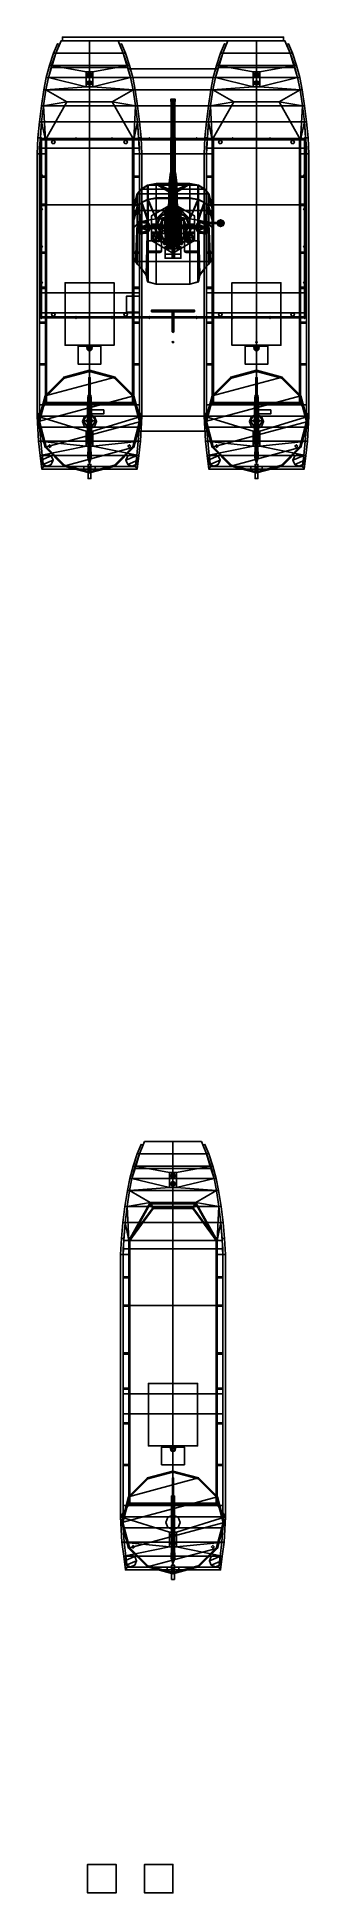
# Model space of a CAD drawing. Header units: millimetres. Extents: x -4.8 to 4.8, y -57.4 to 7.7.
import ezdxf

# ---------------------------------------------------------------- set-up
doc = ezdxf.new("R2010")
doc.units = ezdxf.units.MM
for name, color, linetype in [('addons', 3, 'Continuous'), ('barrel', 1, 'Continuous'), ('gun', 1, 'Continuous'), ('gun_mount', 3, 'Continuous'), ('sleeve', 5, 'Continuous'), ('turret', 2, 'Continuous'), ('turret_in', 3, 'Continuous'), ('turret_new', 2, 'Continuous'), ('windshield', 6, 'Continuous')]:
    doc.layers.add(name, color=color, linetype=linetype)

msp = doc.modelspace()

# ---------------------------------------------------------------- linework, layer by layer
for points in [[(-4.05, 7.44, 0.36), (-3.98, 7.42, 0.36), (-4.11, 7.11, 0.36), (-4.19, 7.11, 0.36)], [(-4.19, 7.11, 0.46), (-4.05, 7.44, 0.46), (-4.05, 7.44, 0.36), (-4.19, 7.11, 0.36)], [(-4.11, 7.11, 0.46), (-3.98, 7.42, 0.46), (-4.05, 7.44, 0.46), (-4.19, 7.11, 0.46)], [(-3.93, 7.54, 0.26), (-2.93, 7.54, 0.1), (-2.93, 7.11, -0.01), (-4.11, 7.11, 0.13)], [(-1.75, 7.11, 0.83), (-1.93, 7.54, 0.83), (-3.93, 7.54, 0.83), (-4.11, 7.11, 0.83)], [(-4.11, 7.11, 0.83), (-3.93, 7.54, 0.83), (-3.93, 7.54, 0.26), (-4.11, 7.11, 0.13)], [(-4.05, 7.44, 0.46), (-3.98, 7.42, 0.46), (-3.98, 7.42, 0.36), (-4.05, 7.44, 0.36)], [(-1.93, 7.54, 0.26), (-2.93, 7.54, 0.1), (-3.93, 7.54, 0.26), (-1.93, 7.54, 0.26)], [(-3.93, 7.54, 0.83), (-1.93, 7.54, 0.83), (-1.93, 7.54, 0.26), (-3.93, 7.54, 0.26)], [(-2.93, 7.11, -0.01), (-2.93, 7.54, 0.1), (-1.93, 7.54, 0.26), (-1.75, 7.11, 0.13)], [(-1.75, 7.11, 0.13), (-1.93, 7.54, 0.26), (-1.93, 7.54, 0.83), (-1.75, 7.11, 0.83)], [(-1.81, 7.44, 0.46), (-1.88, 7.42, 0.46), (-1.75, 7.11, 0.46), (-1.67, 7.11, 0.46)], [(-1.81, 7.44, 0.36), (-1.88, 7.42, 0.36), (-1.88, 7.42, 0.46), (-1.81, 7.44, 0.46)], [(-1.75, 7.11, 0.36), (-1.88, 7.42, 0.36), (-1.81, 7.44, 0.36), (-1.67, 7.11, 0.36)], [(-1.67, 7.11, 0.36), (-1.81, 7.44, 0.36), (-1.81, 7.44, 0.46), (-1.67, 7.11, 0.46)], [(1.81, 7.44, 0.36), (1.88, 7.42, 0.36), (1.75, 7.11, 0.36), (1.67, 7.11, 0.36)], [(1.67, 7.11, 0.46), (1.81, 7.44, 0.46), (1.81, 7.44, 0.36), (1.67, 7.11, 0.36)], [(1.75, 7.11, 0.46), (1.88, 7.42, 0.46), (1.81, 7.44, 0.46), (1.67, 7.11, 0.46)], [(1.93, 7.54, 0.26), (2.93, 7.54, 0.1), (2.93, 7.11, -0.01), (1.75, 7.11, 0.13)], [(1.75, 7.11, 0.83), (1.93, 7.54, 0.83), (1.93, 7.54, 0.26), (1.75, 7.11, 0.13)], [(4.11, 7.11, 0.83), (3.93, 7.54, 0.83), (1.93, 7.54, 0.83), (1.75, 7.11, 0.83)], [(1.81, 7.44, 0.46), (1.88, 7.42, 0.46), (1.88, 7.42, 0.36), (1.81, 7.44, 0.36)], [(1.93, 7.54, 0.83), (3.93, 7.54, 0.83), (3.93, 7.54, 0.26), (1.93, 7.54, 0.26)], [(3.93, 7.54, 0.26), (2.93, 7.54, 0.1), (1.93, 7.54, 0.26), (3.93, 7.54, 0.26)], [(2.93, 7.11, -0.01), (2.93, 7.54, 0.1), (3.93, 7.54, 0.26), (4.11, 7.11, 0.13)], [(4.11, 7.11, 0.13), (3.93, 7.54, 0.26), (3.93, 7.54, 0.83), (4.11, 7.11, 0.83)], [(4.05, 7.44, 0.46), (3.98, 7.42, 0.46), (4.11, 7.11, 0.46), (4.19, 7.11, 0.46)], [(4.05, 7.44, 0.36), (3.98, 7.42, 0.36), (3.98, 7.42, 0.46), (4.05, 7.44, 0.46)], [(4.11, 7.11, 0.36), (3.98, 7.42, 0.36), (4.05, 7.44, 0.36), (4.19, 7.11, 0.36)], [(4.19, 7.11, 0.36), (4.05, 7.44, 0.36), (4.05, 7.44, 0.46), (4.19, 7.11, 0.46)], [(-4.33, 6.68, 0.36), (-4.26, 6.68, 0.36), (-4.37, 6.25, 0.36), (-4.45, 6.25, 0.36)], [(-4.45, 6.25, 0.46), (-4.33, 6.68, 0.46), (-4.33, 6.68, 0.36), (-4.45, 6.25, 0.36)], [(-4.37, 6.25, 0.46), (-4.26, 6.68, 0.46), (-4.33, 6.68, 0.46), (-4.45, 6.25, 0.46)], [(-4.37, 6.25, 0.83), (-4.26, 6.68, 0.83), (-4.26, 6.6), (-4.37, 6.25)], [(-3.05, 5.93, 0.83), (-3.05, 6.45, 0.83), (-4.26, 6.68, 0.83), (-4.37, 6.25, 0.83)], [(-4.26, 6.6), (-2.93, 6.6, -0.13), (-2.93, 6.25, -0.21), (-4.37, 6.25, -0.07)], [(-4.37, 6.25), (-4.26, 6.6), (-4.26, 6.6), (-4.37, 6.25, -0.07)], [(-4.19, 7.11, 0.36), (-4.11, 7.11, 0.36), (-4.26, 6.68, 0.36), (-4.33, 6.68, 0.36)], [(-4.33, 6.68, 0.46), (-4.19, 7.11, 0.46), (-4.19, 7.11, 0.36), (-4.33, 6.68, 0.36)], [(-4.26, 6.68, 0.46), (-4.11, 7.11, 0.46), (-4.19, 7.11, 0.46), (-4.33, 6.68, 0.46)], [(-4.11, 7.11, 0.13), (-2.93, 7.11, -0.01), (-2.93, 6.6, -0.13), (-4.26, 6.6)], [(-4.26, 6.68, 0.83), (-4.11, 7.11, 0.83), (-4.11, 7.11, 0.13), (-4.26, 6.6)], [(-1.6, 6.68, 0.83), (-1.75, 7.11, 0.83), (-4.11, 7.11, 0.83), (-4.26, 6.68, 0.83)], [(-2.81, 6.45, 0.83), (-1.6, 6.68, 0.83), (-4.26, 6.68, 0.83), (-3.05, 6.45, 0.83)], [(-2.93, 6.6, -0.13), (-2.93, 7.11, -0.01), (-1.75, 7.11, 0.13), (-1.6, 6.6)], [(-2.93, 6.25, -0.21), (-2.93, 6.6, -0.13), (-1.6, 6.6), (-1.49, 6.25, -0.07)], [(-1.49, 6.25, 0.83), (-1.6, 6.68, 0.83), (-2.81, 6.45, 0.83), (-2.81, 5.93, 0.83)], [(-1.6, 6.6), (-1.75, 7.11, 0.13), (-1.75, 7.11, 0.83), (-1.6, 6.68, 0.83)], [(-1.6, 6.68, 0.36), (-1.75, 7.11, 0.36), (-1.67, 7.11, 0.36), (-1.53, 6.68, 0.36)], [(-1.67, 7.11, 0.46), (-1.75, 7.11, 0.46), (-1.6, 6.68, 0.46), (-1.53, 6.68, 0.46)], [(-1.53, 6.68, 0.36), (-1.67, 7.11, 0.36), (-1.67, 7.11, 0.46), (-1.53, 6.68, 0.46)], [(-1.49, 6.25), (-1.6, 6.6), (-1.6, 6.68, 0.83), (-1.49, 6.25, 0.83)], [(-1.53, 6.68, 0.46), (-1.6, 6.68, 0.46), (-1.49, 6.25, 0.46), (-1.41, 6.25, 0.46)], [(-1.49, 6.25, 0.36), (-1.6, 6.68, 0.36), (-1.53, 6.68, 0.36), (-1.41, 6.25, 0.36)], [(-1.49, 6.25, -0.07), (-1.6, 6.6), (-1.6, 6.6), (-1.49, 6.25)], [(-1.41, 6.25, 0.36), (-1.53, 6.68, 0.36), (-1.53, 6.68, 0.46), (-1.41, 6.25, 0.46)], [(1.53, 6.68, 0.36), (1.6, 6.68, 0.36), (1.49, 6.25, 0.36), (1.41, 6.25, 0.36)], [(1.41, 6.25, 0.46), (1.53, 6.68, 0.46), (1.53, 6.68, 0.36), (1.41, 6.25, 0.36)], [(1.49, 6.25, 0.46), (1.6, 6.68, 0.46), (1.53, 6.68, 0.46), (1.41, 6.25, 0.46)], [(1.49, 6.25, 0.83), (1.6, 6.68, 0.83), (1.6, 6.6), (1.49, 6.25)], [(2.81, 5.93, 0.83), (2.81, 6.45, 0.83), (1.6, 6.68, 0.83), (1.49, 6.25, 0.83)], [(1.49, 6.25), (1.6, 6.6), (1.6, 6.6), (1.49, 6.25, -0.07)], [(1.6, 6.6), (2.93, 6.6, -0.13), (2.93, 6.25, -0.21), (1.49, 6.25, -0.07)], [(1.67, 7.11, 0.36), (1.75, 7.11, 0.36), (1.6, 6.68, 0.36), (1.53, 6.68, 0.36)], [(1.53, 6.68, 0.46), (1.67, 7.11, 0.46), (1.67, 7.11, 0.36), (1.53, 6.68, 0.36)], [(1.6, 6.68, 0.46), (1.75, 7.11, 0.46), (1.67, 7.11, 0.46), (1.53, 6.68, 0.46)], [(1.6, 6.68, 0.83), (1.75, 7.11, 0.83), (1.75, 7.11, 0.13), (1.6, 6.6)], [(1.75, 7.11, 0.13), (2.93, 7.11, -0.01), (2.93, 6.6, -0.13), (1.6, 6.6)], [(4.26, 6.68, 0.83), (4.11, 7.11, 0.83), (1.75, 7.11, 0.83), (1.6, 6.68, 0.83)], [(3.05, 6.45, 0.83), (4.26, 6.68, 0.83), (1.6, 6.68, 0.83), (2.81, 6.45, 0.83)], [(2.93, 6.6, -0.13), (2.93, 7.11, -0.01), (4.11, 7.11, 0.13), (4.26, 6.6)], [(2.93, 6.25, -0.21), (2.93, 6.6, -0.13), (4.26, 6.6), (4.37, 6.25, -0.07)], [(4.37, 6.25, 0.83), (4.26, 6.68, 0.83), (3.05, 6.45, 0.83), (3.05, 5.93, 0.83)], [(4.26, 6.6), (4.11, 7.11, 0.13), (4.11, 7.11, 0.83), (4.26, 6.68, 0.83)], [(4.26, 6.68, 0.36), (4.11, 7.11, 0.36), (4.19, 7.11, 0.36), (4.33, 6.68, 0.36)], [(4.19, 7.11, 0.46), (4.11, 7.11, 0.46), (4.26, 6.68, 0.46), (4.33, 6.68, 0.46)], [(4.33, 6.68, 0.36), (4.19, 7.11, 0.36), (4.19, 7.11, 0.46), (4.33, 6.68, 0.46)], [(4.37, 6.25), (4.26, 6.6), (4.26, 6.68, 0.83), (4.37, 6.25, 0.83)], [(4.33, 6.68, 0.46), (4.26, 6.68, 0.46), (4.37, 6.25, 0.46), (4.45, 6.25, 0.46)], [(4.37, 6.25, 0.36), (4.26, 6.68, 0.36), (4.33, 6.68, 0.36), (4.45, 6.25, 0.36)], [(4.37, 6.25, -0.07), (4.26, 6.6), (4.26, 6.6), (4.37, 6.25)], [(4.45, 6.25, 0.36), (4.33, 6.68, 0.36), (4.33, 6.68, 0.46), (4.45, 6.25, 0.46)], [(-4.45, 6.25, 0.36), (-4.37, 6.25, 0.36), (-4.46, 5.82, 0.36), (-4.53, 5.82, 0.36)], [(-4.53, 5.82, 0.46), (-4.45, 6.25, 0.46), (-4.45, 6.25, 0.36), (-4.53, 5.82, 0.36)], [(-4.46, 5.82, 0.46), (-4.37, 6.25, 0.46), (-4.45, 6.25, 0.46), (-4.53, 5.82, 0.46)], [(-4.46, 5.82, 0.83), (-4.37, 6.25, 0.83), (-4.37, 6.25), (-4.46, 5.82)], [(-4.37, 6.25, -0.07), (-2.93, 6.25, -0.21), (-2.93, 5.82, -0.29), (-4.46, 5.82, -0.16)], [(-4.46, 5.82), (-4.37, 6.25), (-4.37, 6.25, -0.07), (-4.46, 5.82, -0.16)], [(-3.05, 5.93, 0.83), (-3.05, 5.93, 0.83), (-4.37, 6.25, 0.83), (-4.46, 5.82, 0.83)], [(-1.4, 5.82, 0.83), (-2.81, 5.93, 0.83), (-3.05, 5.93, 0.83), (-4.46, 5.82, 0.83)], [(-3.05, 6.45, 0.87), (-3.05, 6.45, 0.83), (-3.05, 5.93, 0.83), (-3.05, 5.93, 0.87)], [(-2.81, 6.45, 0.87), (-2.81, 6.45, 0.83), (-3.05, 6.45, 0.83), (-3.05, 6.45, 0.87)], [(-2.81, 5.93, 0.87), (-2.81, 6.45, 0.87), (-3.05, 6.45, 0.87), (-3.05, 5.93, 0.87)], [(-3.05, 5.93, 0.87), (-3.05, 5.93, 0.83), (-2.81, 5.93, 0.83), (-2.81, 5.93, 0.87)], [(-3.01, 6.34, 1.06), (-2.873, 6.397, 1.06), (-2.93, 6.42, 1.06), (-2.987, 6.397, 1.06)], [(-2.987, 6.283, 1.06), (-2.85, 6.34, 1.06), (-2.873, 6.397, 1.06), (-3.01, 6.34, 1.06)], [(-2.965, 6.375, 0.99), (-2.98, 6.34, 0.99), (-3.01, 6.34, 1.06), (-2.987, 6.397, 1.06)], [(-2.98, 6.34, 0.99), (-2.965, 6.305, 0.99), (-2.987, 6.283, 1.06), (-3.01, 6.34, 1.06)], [(-3.01, 6.06, 1.06), (-2.873, 6.117, 1.06), (-2.93, 6.14, 1.06), (-2.987, 6.117, 1.06)], [(-2.965, 6.095, 0.99), (-2.98, 6.06, 0.99), (-3.01, 6.06, 1.06), (-2.987, 6.117, 1.06)], [(-2.987, 6.003, 1.06), (-2.85, 6.06, 1.06), (-2.873, 6.117, 1.06), (-3.01, 6.06, 1.06)], [(-2.98, 6.06, 0.99), (-2.965, 6.025, 0.99), (-2.987, 6.003, 1.06), (-3.01, 6.06, 1.06)], [(-2.93, 6.39, 0.99), (-2.965, 6.375, 0.99), (-2.987, 6.397, 1.06), (-2.93, 6.42, 1.06)], [(-2.93, 6.26, 1.06), (-2.873, 6.283, 1.06), (-2.85, 6.34, 1.06), (-2.987, 6.283, 1.06)], [(-2.965, 6.305, 0.99), (-2.93, 6.29, 0.99), (-2.93, 6.26, 1.06), (-2.987, 6.283, 1.06)], [(-2.93, 6.11, 0.99), (-2.965, 6.095, 0.99), (-2.987, 6.117, 1.06), (-2.93, 6.14, 1.06)], [(-2.93, 5.98, 1.06), (-2.873, 6.003, 1.06), (-2.85, 6.06, 1.06), (-2.987, 6.003, 1.06)], [(-2.965, 6.025, 0.99), (-2.93, 6.01, 0.99), (-2.93, 5.98, 1.06), (-2.987, 6.003, 1.06)], [(-2.965, 6.375, 0.87), (-2.98, 6.34, 0.87), (-2.98, 6.34, 0.99), (-2.965, 6.375, 0.99)], [(-2.98, 6.34, 0.87), (-2.965, 6.305, 0.87), (-2.965, 6.305, 0.99), (-2.98, 6.34, 0.99)], [(-2.965, 6.095, 0.87), (-2.98, 6.06, 0.87), (-2.98, 6.06, 0.99), (-2.965, 6.095, 0.99)], [(-2.98, 6.06, 0.87), (-2.965, 6.025, 0.87), (-2.965, 6.025, 0.99), (-2.98, 6.06, 0.99)], [(-2.93, 6.39, 0.87), (-2.965, 6.375, 0.87), (-2.965, 6.375, 0.99), (-2.93, 6.39, 0.99)], [(-2.965, 6.305, 0.87), (-2.93, 6.29, 0.87), (-2.93, 6.29, 0.99), (-2.965, 6.305, 0.99)], [(-2.93, 6.11, 0.87), (-2.965, 6.095, 0.87), (-2.965, 6.095, 0.99), (-2.93, 6.11, 0.99)], [(-2.965, 6.025, 0.87), (-2.93, 6.01, 0.87), (-2.93, 6.01, 0.99), (-2.965, 6.025, 0.99)], [(-2.895, 6.375, 0.99), (-2.93, 6.39, 0.99), (-2.93, 6.42, 1.06), (-2.873, 6.397, 1.06)], [(-2.895, 6.375, 0.87), (-2.93, 6.39, 0.87), (-2.93, 6.39, 0.99), (-2.895, 6.375, 0.99)], [(-2.93, 6.29, 0.87), (-2.895, 6.305, 0.87), (-2.895, 6.305, 0.99), (-2.93, 6.29, 0.99)], [(-2.93, 6.29, 0.99), (-2.895, 6.305, 0.99), (-2.873, 6.283, 1.06), (-2.93, 6.26, 1.06)], [(-2.93, 5.82, -0.29), (-2.93, 6.25, -0.21), (-1.49, 6.25, -0.07), (-1.4, 5.82, -0.16)], [(-2.895, 6.095, 0.99), (-2.93, 6.11, 0.99), (-2.93, 6.14, 1.06), (-2.873, 6.117, 1.06)], [(-2.895, 6.095, 0.87), (-2.93, 6.11, 0.87), (-2.93, 6.11, 0.99), (-2.895, 6.095, 0.99)], [(-2.93, 6.01, 0.99), (-2.895, 6.025, 0.99), (-2.873, 6.003, 1.06), (-2.93, 5.98, 1.06)], [(-2.93, 6.01, 0.87), (-2.895, 6.025, 0.87), (-2.895, 6.025, 0.99), (-2.93, 6.01, 0.99)], [(-2.88, 6.34, 0.99), (-2.895, 6.375, 0.99), (-2.873, 6.397, 1.06), (-2.85, 6.34, 1.06)], [(-2.88, 6.34, 0.87), (-2.895, 6.375, 0.87), (-2.895, 6.375, 0.99), (-2.88, 6.34, 0.99)], [(-2.895, 6.305, 0.87), (-2.88, 6.34, 0.87), (-2.88, 6.34, 0.99), (-2.895, 6.305, 0.99)], [(-2.895, 6.305, 0.99), (-2.88, 6.34, 0.99), (-2.85, 6.34, 1.06), (-2.873, 6.283, 1.06)], [(-2.88, 6.06, 0.99), (-2.895, 6.095, 0.99), (-2.873, 6.117, 1.06), (-2.85, 6.06, 1.06)], [(-2.88, 6.06, 0.87), (-2.895, 6.095, 0.87), (-2.895, 6.095, 0.99), (-2.88, 6.06, 0.99)], [(-2.895, 6.025, 0.99), (-2.88, 6.06, 0.99), (-2.85, 6.06, 1.06), (-2.873, 6.003, 1.06)], [(-2.895, 6.025, 0.87), (-2.88, 6.06, 0.87), (-2.88, 6.06, 0.99), (-2.895, 6.025, 0.99)], [(-2.81, 5.93, 0.83), (-2.81, 6.45, 0.83), (-2.81, 6.45, 0.87), (-2.81, 5.93, 0.87)], [(-1.4, 5.82, 0.83), (-1.49, 6.25, 0.83), (-2.81, 5.93, 0.83)], [(-1.4, 5.82), (-1.49, 6.25), (-1.49, 6.25, 0.83), (-1.4, 5.82, 0.83)], [(-1.4, 5.82, -0.16), (-1.49, 6.25, -0.07), (-1.49, 6.25), (-1.4, 5.82)], [(-1.4, 5.82, 0.36), (-1.49, 6.25, 0.36), (-1.41, 6.25, 0.36), (-1.33, 5.82, 0.36)], [(-1.41, 6.25, 0.46), (-1.49, 6.25, 0.46), (-1.4, 5.82, 0.46), (-1.33, 5.82, 0.46)], [(-1.33, 5.82, 0.36), (-1.41, 6.25, 0.36), (-1.41, 6.25, 0.46), (-1.33, 5.82, 0.46)], [(1.41, 6.25, 0.36), (1.49, 6.25, 0.36), (1.4, 5.82, 0.36), (1.33, 5.82, 0.36)], [(1.33, 5.82, 0.46), (1.41, 6.25, 0.46), (1.41, 6.25, 0.36), (1.33, 5.82, 0.36)], [(1.4, 5.82, 0.46), (1.49, 6.25, 0.46), (1.41, 6.25, 0.46), (1.33, 5.82, 0.46)], [(1.4, 5.82, 0.83), (1.49, 6.25, 0.83), (1.49, 6.25), (1.4, 5.82)], [(1.4, 5.82), (1.49, 6.25), (1.49, 6.25, -0.07), (1.4, 5.82, -0.16)], [(1.49, 6.25, -0.07), (2.93, 6.25, -0.21), (2.93, 5.82, -0.29), (1.4, 5.82, -0.16)], [(2.81, 5.93, 0.83), (2.81, 5.93, 0.83), (1.49, 6.25, 0.83), (1.4, 5.82, 0.83)], [(4.46, 5.82, 0.83), (3.05, 5.93, 0.83), (2.81, 5.93, 0.83), (1.4, 5.82, 0.83)], [(2.81, 6.45, 0.87), (2.81, 6.45, 0.83), (2.81, 5.93, 0.83), (2.81, 5.93, 0.87)], [(3.05, 6.45, 0.87), (3.05, 6.45, 0.83), (2.81, 6.45, 0.83), (2.81, 6.45, 0.87)], [(3.05, 5.93, 0.87), (3.05, 6.45, 0.87), (2.81, 6.45, 0.87), (2.81, 5.93, 0.87)], [(2.81, 5.93, 0.87), (2.81, 5.93, 0.83), (3.05, 5.93, 0.83), (3.05, 5.93, 0.87)], [(2.85, 6.34, 1.06), (2.987, 6.397, 1.06), (2.93, 6.42, 1.06), (2.873, 6.397, 1.06)], [(2.873, 6.283, 1.06), (3.01, 6.34, 1.06), (2.987, 6.397, 1.06), (2.85, 6.34, 1.06)], [(2.895, 6.375, 0.99), (2.88, 6.34, 0.99), (2.85, 6.34, 1.06), (2.873, 6.397, 1.06)], [(2.88, 6.34, 0.99), (2.895, 6.305, 0.99), (2.873, 6.283, 1.06), (2.85, 6.34, 1.06)], [(2.85, 6.06, 1.06), (2.987, 6.117, 1.06), (2.93, 6.14, 1.06), (2.873, 6.117, 1.06)], [(2.895, 6.095, 0.99), (2.88, 6.06, 0.99), (2.85, 6.06, 1.06), (2.873, 6.117, 1.06)], [(2.873, 6.003, 1.06), (3.01, 6.06, 1.06), (2.987, 6.117, 1.06), (2.85, 6.06, 1.06)], [(2.88, 6.06, 0.99), (2.895, 6.025, 0.99), (2.873, 6.003, 1.06), (2.85, 6.06, 1.06)], [(2.93, 6.39, 0.99), (2.895, 6.375, 0.99), (2.873, 6.397, 1.06), (2.93, 6.42, 1.06)], [(2.93, 6.26, 1.06), (2.987, 6.283, 1.06), (3.01, 6.34, 1.06), (2.873, 6.283, 1.06)], [(2.895, 6.305, 0.99), (2.93, 6.29, 0.99), (2.93, 6.26, 1.06), (2.873, 6.283, 1.06)], [(2.93, 6.11, 0.99), (2.895, 6.095, 0.99), (2.873, 6.117, 1.06), (2.93, 6.14, 1.06)], [(2.93, 5.98, 1.06), (2.987, 6.003, 1.06), (3.01, 6.06, 1.06), (2.873, 6.003, 1.06)], [(2.895, 6.025, 0.99), (2.93, 6.01, 0.99), (2.93, 5.98, 1.06), (2.873, 6.003, 1.06)], [(2.895, 6.375, 0.87), (2.88, 6.34, 0.87), (2.88, 6.34, 0.99), (2.895, 6.375, 0.99)], [(2.88, 6.34, 0.87), (2.895, 6.305, 0.87), (2.895, 6.305, 0.99), (2.88, 6.34, 0.99)], [(2.895, 6.095, 0.87), (2.88, 6.06, 0.87), (2.88, 6.06, 0.99), (2.895, 6.095, 0.99)], [(2.88, 6.06, 0.87), (2.895, 6.025, 0.87), (2.895, 6.025, 0.99), (2.88, 6.06, 0.99)], [(2.93, 6.39, 0.87), (2.895, 6.375, 0.87), (2.895, 6.375, 0.99), (2.93, 6.39, 0.99)], [(2.895, 6.305, 0.87), (2.93, 6.29, 0.87), (2.93, 6.29, 0.99), (2.895, 6.305, 0.99)], [(2.93, 6.11, 0.87), (2.895, 6.095, 0.87), (2.895, 6.095, 0.99), (2.93, 6.11, 0.99)], [(2.895, 6.025, 0.87), (2.93, 6.01, 0.87), (2.93, 6.01, 0.99), (2.895, 6.025, 0.99)], [(2.965, 6.375, 0.99), (2.93, 6.39, 0.99), (2.93, 6.42, 1.06), (2.987, 6.397, 1.06)], [(2.965, 6.375, 0.87), (2.93, 6.39, 0.87), (2.93, 6.39, 0.99), (2.965, 6.375, 0.99)], [(2.93, 6.29, 0.87), (2.965, 6.305, 0.87), (2.965, 6.305, 0.99), (2.93, 6.29, 0.99)], [(2.93, 6.29, 0.99), (2.965, 6.305, 0.99), (2.987, 6.283, 1.06), (2.93, 6.26, 1.06)], [(2.93, 5.82, -0.29), (2.93, 6.25, -0.21), (4.37, 6.25, -0.07), (4.46, 5.82, -0.16)], [(2.965, 6.095, 0.99), (2.93, 6.11, 0.99), (2.93, 6.14, 1.06), (2.987, 6.117, 1.06)], [(2.965, 6.095, 0.87), (2.93, 6.11, 0.87), (2.93, 6.11, 0.99), (2.965, 6.095, 0.99)], [(2.93, 6.01, 0.99), (2.965, 6.025, 0.99), (2.987, 6.003, 1.06), (2.93, 5.98, 1.06)], [(2.93, 6.01, 0.87), (2.965, 6.025, 0.87), (2.965, 6.025, 0.99), (2.93, 6.01, 0.99)], [(2.98, 6.34, 0.99), (2.965, 6.375, 0.99), (2.987, 6.397, 1.06), (3.01, 6.34, 1.06)], [(2.98, 6.34, 0.87), (2.965, 6.375, 0.87), (2.965, 6.375, 0.99), (2.98, 6.34, 0.99)], [(2.965, 6.305, 0.87), (2.98, 6.34, 0.87), (2.98, 6.34, 0.99), (2.965, 6.305, 0.99)], [(2.965, 6.305, 0.99), (2.98, 6.34, 0.99), (3.01, 6.34, 1.06), (2.987, 6.283, 1.06)], [(2.98, 6.06, 0.99), (2.965, 6.095, 0.99), (2.987, 6.117, 1.06), (3.01, 6.06, 1.06)], [(2.98, 6.06, 0.87), (2.965, 6.095, 0.87), (2.965, 6.095, 0.99), (2.98, 6.06, 0.99)], [(2.965, 6.025, 0.99), (2.98, 6.06, 0.99), (3.01, 6.06, 1.06), (2.987, 6.003, 1.06)], [(2.965, 6.025, 0.87), (2.98, 6.06, 0.87), (2.98, 6.06, 0.99), (2.965, 6.025, 0.99)], [(3.05, 5.93, 0.83), (3.05, 6.45, 0.83), (3.05, 6.45, 0.87), (3.05, 5.93, 0.87)], [(4.46, 5.82, 0.83), (4.37, 6.25, 0.83), (3.05, 5.93, 0.83)], [(4.46, 5.82), (4.37, 6.25), (4.37, 6.25, 0.83), (4.46, 5.82, 0.83)], [(4.46, 5.82, -0.16), (4.37, 6.25, -0.07), (4.37, 6.25), (4.46, 5.82)], [(4.46, 5.82, 0.36), (4.37, 6.25, 0.36), (4.45, 6.25, 0.36), (4.53, 5.82, 0.36)], [(4.45, 6.25, 0.46), (4.37, 6.25, 0.46), (4.46, 5.82, 0.46), (4.53, 5.82, 0.46)], [(4.53, 5.82, 0.36), (4.45, 6.25, 0.36), (4.45, 6.25, 0.46), (4.53, 5.82, 0.46)], [(-4.62, 5.26, 0.36), (-4.54, 5.26, 0.36), (-4.61, 4.7, 0.36), (-4.69, 4.7, 0.36)], [(-4.69, 4.7, 0.46), (-4.62, 5.26, 0.46), (-4.62, 5.26, 0.36), (-4.69, 4.7, 0.36)], [(-4.61, 4.7, 0.46), (-4.54, 5.26, 0.46), (-4.62, 5.26, 0.46), (-4.69, 4.7, 0.46)], [(-4.62, 5.26, 0.46), (-4.53, 5.82, 0.46), (-4.53, 5.82, 0.36), (-4.62, 5.26, 0.36)], [(-4.53, 5.82, 0.36), (-4.46, 5.82, 0.36), (-4.54, 5.26, 0.36), (-4.62, 5.26, 0.36)], [(-4.54, 5.26, 0.46), (-4.46, 5.82, 0.46), (-4.53, 5.82, 0.46), (-4.62, 5.26, 0.46)], [(-4.61, 4.7, 0.83), (-4.54, 5.26, 0.83), (-4.54, 5.26), (-4.61, 4.7)], [(-4.54, 5.26, -0.26), (-2.93, 5.26, -0.38), (-2.93, 4.7, -0.46), (-4.61, 4.7, -0.33)], [(-4.61, 4.7), (-4.54, 5.26), (-4.54, 5.26, -0.26), (-4.61, 4.7, -0.33)], [(-4.54, 5.26, 0.83), (-4.61, 4.7, 0.83), (-4.48, 4.07, 0.83)], [(-4.54, 5.26, 0.83), (-4.46, 5.82, 0.83), (-4.46, 5.82), (-4.54, 5.26)], [(-4.46, 5.82, -0.16), (-2.93, 5.82, -0.29), (-2.93, 5.26, -0.38), (-4.54, 5.26, -0.26)], [(-4.54, 5.26), (-4.46, 5.82), (-4.46, 5.82, -0.16), (-4.54, 5.26, -0.26)], [(-3.73, 5.4, 0.83), (-4.46, 5.82, 0.83), (-4.54, 5.26, 0.83)], [(-3.73, 5.4, 0.83), (-4.54, 5.26, 0.83), (-4.48, 4.07, 0.83)], [(-2.13, 5.4, 0.83), (-1.4, 5.82, 0.83), (-4.46, 5.82, 0.83), (-3.73, 5.4, 0.83)], [(-2.93, 5.26, -0.38), (-2.93, 5.82, -0.29), (-1.4, 5.82, -0.16), (-1.32, 5.26, -0.26)], [(-2.93, 4.7, -0.46), (-2.93, 5.26, -0.38), (-1.32, 5.26, -0.26), (-1.25, 4.7, -0.33)], [(-1.4, 5.82, 0.83), (-2.13, 5.4, 0.83), (-2.13, 5.4, 0.83), (-1.32, 5.26, 0.83)], [(-1.32, 5.26, 0.83), (-2.13, 5.4, 0.83), (-2.13, 5.4, 0.83), (-1.38, 4.07, 0.83)], [(-1.32, 5.26), (-1.4, 5.82), (-1.4, 5.82, 0.83), (-1.32, 5.26, 0.83)], [(-1.32, 5.26, -0.26), (-1.4, 5.82, -0.16), (-1.4, 5.82), (-1.32, 5.26)], [(-1.33, 5.82, 0.46), (-1.4, 5.82, 0.46), (-1.32, 5.26, 0.46), (-1.24, 5.26, 0.46)], [(-1.32, 5.26, 0.36), (-1.4, 5.82, 0.36), (-1.33, 5.82, 0.36), (-1.24, 5.26, 0.36)], [(-1.25, 4.7, 0.83), (-1.32, 5.26, 0.83), (-1.32, 5.26, 0.83), (-1.38, 4.07, 0.83)], [(-1.24, 5.26, 0.36), (-1.33, 5.82, 0.36), (-1.33, 5.82, 0.46), (-1.24, 5.26, 0.46)], [(-1.25, 4.7), (-1.32, 5.26), (-1.32, 5.26, 0.83), (-1.25, 4.7, 0.83)], [(-1.25, 4.7, -0.33), (-1.32, 5.26, -0.26), (-1.32, 5.26), (-1.25, 4.7)], [(-1.25, 4.7, 0.36), (-1.32, 5.26, 0.36), (-1.24, 5.26, 0.36), (-1.17, 4.7, 0.36)], [(-1.24, 5.26, 0.46), (-1.32, 5.26, 0.46), (-1.25, 4.7, 0.46), (-1.17, 4.7, 0.46)], [(-1.17, 4.7, 0.36), (-1.24, 5.26, 0.36), (-1.24, 5.26, 0.46), (-1.17, 4.7, 0.46)], [(1.24, 5.26, 0.36), (1.32, 5.26, 0.36), (1.25, 4.7, 0.36), (1.17, 4.7, 0.36)], [(1.17, 4.7, 0.46), (1.24, 5.26, 0.46), (1.24, 5.26, 0.36), (1.17, 4.7, 0.36)], [(1.25, 4.7, 0.46), (1.32, 5.26, 0.46), (1.24, 5.26, 0.46), (1.17, 4.7, 0.46)], [(1.24, 5.26, 0.46), (1.33, 5.82, 0.46), (1.33, 5.82, 0.36), (1.24, 5.26, 0.36)], [(1.33, 5.82, 0.36), (1.4, 5.82, 0.36), (1.32, 5.26, 0.36), (1.24, 5.26, 0.36)], [(1.32, 5.26, 0.46), (1.4, 5.82, 0.46), (1.33, 5.82, 0.46), (1.24, 5.26, 0.46)], [(1.25, 4.7, 0.83), (1.32, 5.26, 0.83), (1.32, 5.26), (1.25, 4.7)], [(1.25, 4.7), (1.32, 5.26), (1.32, 5.26, -0.26), (1.25, 4.7, -0.33)], [(1.32, 5.26, -0.26), (2.93, 5.26, -0.38), (2.93, 4.7, -0.46), (1.25, 4.7, -0.33)], [(1.32, 5.26, 0.83), (1.25, 4.7, 0.83), (1.38, 4.07, 0.83)], [(1.32, 5.26, 0.83), (1.4, 5.82, 0.83), (1.4, 5.82), (1.32, 5.26)], [(1.32, 5.26), (1.4, 5.82), (1.4, 5.82, -0.16), (1.32, 5.26, -0.26)], [(1.4, 5.82, -0.16), (2.93, 5.82, -0.29), (2.93, 5.26, -0.38), (1.32, 5.26, -0.26)], [(2.13, 5.4, 0.83), (1.4, 5.82, 0.83), (1.32, 5.26, 0.83)], [(2.13, 5.4, 0.83), (1.32, 5.26, 0.83), (1.38, 4.07, 0.83)], [(3.73, 5.4, 0.83), (4.46, 5.82, 0.83), (1.4, 5.82, 0.83), (2.13, 5.4, 0.83)], [(2.93, 5.26, -0.38), (2.93, 5.82, -0.29), (4.46, 5.82, -0.16), (4.54, 5.26, -0.26)], [(2.93, 4.7, -0.46), (2.93, 5.26, -0.38), (4.54, 5.26, -0.26), (4.61, 4.7, -0.33)], [(4.46, 5.82, 0.83), (3.73, 5.4, 0.83), (3.73, 5.4, 0.83), (4.54, 5.26, 0.83)], [(4.54, 5.26, 0.83), (3.73, 5.4, 0.83), (3.73, 5.4, 0.83), (4.48, 4.07, 0.83)], [(4.54, 5.26), (4.46, 5.82), (4.46, 5.82, 0.83), (4.54, 5.26, 0.83)], [(4.54, 5.26, -0.26), (4.46, 5.82, -0.16), (4.46, 5.82), (4.54, 5.26)], [(4.53, 5.82, 0.46), (4.46, 5.82, 0.46), (4.54, 5.26, 0.46), (4.62, 5.26, 0.46)], [(4.54, 5.26, 0.36), (4.46, 5.82, 0.36), (4.53, 5.82, 0.36), (4.62, 5.26, 0.36)], [(4.61, 4.7, 0.83), (4.54, 5.26, 0.83), (4.54, 5.26, 0.83), (4.48, 4.07, 0.83)], [(4.62, 5.26, 0.36), (4.53, 5.82, 0.36), (4.53, 5.82, 0.46), (4.62, 5.26, 0.46)], [(4.61, 4.7), (4.54, 5.26), (4.54, 5.26, 0.83), (4.61, 4.7, 0.83)], [(4.61, 4.7, -0.33), (4.54, 5.26, -0.26), (4.54, 5.26), (4.61, 4.7)], [(4.61, 4.7, 0.36), (4.54, 5.26, 0.36), (4.62, 5.26, 0.36), (4.69, 4.7, 0.36)], [(4.62, 5.26, 0.46), (4.54, 5.26, 0.46), (4.61, 4.7, 0.46), (4.69, 4.7, 0.46)], [(4.69, 4.7, 0.36), (4.62, 5.26, 0.36), (4.62, 5.26, 0.46), (4.69, 4.7, 0.46)], [(-4.69, 4.7, 0.36), (-4.61, 4.7, 0.36), (-4.65, 4.14, 0.36), (-4.74, 4.14, 0.36)], [(-4.74, 4.14, 0.46), (-4.69, 4.7, 0.46), (-4.69, 4.7, 0.36), (-4.74, 4.14, 0.36)], [(-4.65, 4.14, 0.46), (-4.61, 4.7, 0.46), (-4.69, 4.7, 0.46), (-4.74, 4.14, 0.46)], [(-4.66, 4.07, 0.83), (-4.61, 4.7, 0.83), (-4.61, 4.7), (-4.66, 4.07)], [(-4.61, 4.7, -0.33), (-2.93, 4.7, -0.46), (-2.93, 4.07, -0.53), (-4.66, 4.07, -0.41)], [(-4.66, 4.07), (-4.61, 4.7), (-4.61, 4.7, -0.33), (-4.66, 4.07, -0.41)], [(-4.61, 4.7, 0.83), (-4.66, 4.07, 0.83), (-4.48, 4.07, 0.83)], [(-2.93, 4.07, -0.53), (-2.93, 4.7, -0.46), (-1.25, 4.7, -0.33), (-1.2, 4.07, -0.41)], [(-1.2, 4.07, 0.83), (-1.25, 4.7, 0.83), (-1.25, 4.7, 0.83), (-1.38, 4.07, 0.83)], [(-1.2, 4.07), (-1.25, 4.7), (-1.25, 4.7, 0.83), (-1.2, 4.07, 0.83)], [(-1.2, 4.07, -0.41), (-1.25, 4.7, -0.33), (-1.25, 4.7), (-1.2, 4.07)], [(-1.17, 4.7, 0.46), (-1.25, 4.7, 0.46), (-1.21, 4.14, 0.46), (-1.12, 4.14, 0.46)], [(-1.21, 4.14, 0.36), (-1.25, 4.7, 0.36), (-1.17, 4.7, 0.36), (-1.12, 4.14, 0.36)], [(-1.12, 4.14, 0.36), (-1.17, 4.7, 0.36), (-1.17, 4.7, 0.46), (-1.12, 4.14, 0.46)], [(1.17, 4.7, 0.36), (1.25, 4.7, 0.36), (1.21, 4.14, 0.36), (1.12, 4.14, 0.36)], [(1.12, 4.14, 0.46), (1.17, 4.7, 0.46), (1.17, 4.7, 0.36), (1.12, 4.14, 0.36)], [(1.21, 4.14, 0.46), (1.25, 4.7, 0.46), (1.17, 4.7, 0.46), (1.12, 4.14, 0.46)], [(1.2, 4.07, 0.83), (1.25, 4.7, 0.83), (1.25, 4.7), (1.2, 4.07)], [(1.2, 4.07), (1.25, 4.7), (1.25, 4.7, -0.33), (1.2, 4.07, -0.41)], [(1.25, 4.7, -0.33), (2.93, 4.7, -0.46), (2.93, 4.07, -0.53), (1.2, 4.07, -0.41)], [(1.25, 4.7, 0.83), (1.2, 4.07, 0.83), (1.38, 4.07, 0.83)], [(2.93, 4.07, -0.53), (2.93, 4.7, -0.46), (4.61, 4.7, -0.33), (4.66, 4.07, -0.41)], [(4.66, 4.07, 0.83), (4.61, 4.7, 0.83), (4.61, 4.7, 0.83), (4.48, 4.07, 0.83)], [(4.66, 4.07), (4.61, 4.7), (4.61, 4.7, 0.83), (4.66, 4.07, 0.83)], [(4.66, 4.07, -0.41), (4.61, 4.7, -0.33), (4.61, 4.7), (4.66, 4.07)], [(4.69, 4.7, 0.46), (4.61, 4.7, 0.46), (4.65, 4.14, 0.46), (4.74, 4.14, 0.46)], [(4.65, 4.14, 0.36), (4.61, 4.7, 0.36), (4.69, 4.7, 0.36), (4.74, 4.14, 0.36)], [(4.74, 4.14, 0.36), (4.69, 4.7, 0.36), (4.69, 4.7, 0.46), (4.74, 4.14, 0.46)], [(-4.68, 3.58, 0.46), (-4.65, 4.14, 0.46), (-4.74, 4.14, 0.46), (-4.77, 3.58, 0.46)], [(-4.77, 3.58, 0.46), (-4.74, 4.14, 0.46), (-4.74, 4.14, 0.36), (-4.77, 3.58, 0.36)], [(-4.74, 4.14, 0.36), (-4.65, 4.14, 0.36), (-4.68, 3.58, 0.36), (-4.77, 3.58, 0.36)], [(-4.68, 3.78, 0.46), (-4.66, 4.07, 0.83), (-4.66, 4.07), (-4.68, 3.78)], [(-4.66, 4.07, -0.41), (-2.93, 4.07, -0.53), (-2.93, 3.78, -0.56), (-4.68, 3.78, -0.45)], [(-4.68, 3.78), (-4.66, 4.07), (-4.66, 4.07, -0.41), (-4.68, 3.78, -0.45)], [(-4.48, 3.78, 0.46), (-4.48, 4.07, 0.83), (-4.66, 4.07, 0.83), (-4.68, 3.78, 0.46)], [(-4.48, 4.07, 0.83), (-4.48, 3.78, 0.46), (-4.48, -5.18, 0.46), (-4.48, -5.18, 0.83)], [(-4.44, -5.14, 0.83), (-4.44, 4.07, 0.83), (-4.48, 4.07, 0.83), (-4.48, -5.18, 0.83)], [(-4.44, -5.14, 0.2), (-4.44, 4.07, 0.2), (-4.44, 4.07, 0.83), (-4.44, -5.14, 0.83)], [(-1.42, 4.07, 0.2), (-4.44, 4.07, 0.2), (-4.44, -5.14, 0.2), (-1.42, -5.14, 0.2)], [(-2.93, 3.78, -0.56), (-2.93, 4.07, -0.53), (-1.2, 4.07, -0.41), (-1.18, 3.78, -0.45)], [(-1.38, -5.18, 0.83), (-1.38, 4.07, 0.83), (-1.42, 4.07, 0.83), (-1.42, -5.14, 0.83)], [(-1.42, 4.07, 0.83), (-1.42, 4.07, 0.2), (-1.42, -5.14, 0.2), (-1.42, -5.14, 0.83)], [(-1.38, -5.18, 0.46), (-1.38, 3.78, 0.46), (-1.38, 4.07, 0.83), (-1.38, -5.18, 0.83)], [(-1.2, 4.07, 0.83), (-1.38, 4.07, 0.83), (-1.38, 3.78, 0.46), (-1.18, 3.78, 0.46)], [(-1.18, 3.58, 0.36), (-1.21, 4.14, 0.36), (-1.12, 4.14, 0.36), (-1.09, 3.58, 0.36)], [(-1.12, 4.14, 0.46), (-1.21, 4.14, 0.46), (-1.18, 3.58, 0.46), (-1.09, 3.58, 0.46)], [(-1.18, 3.78), (-1.2, 4.07), (-1.2, 4.07, 0.83), (-1.18, 3.78, 0.46)], [(-1.18, 3.78, -0.45), (-1.2, 4.07, -0.41), (-1.2, 4.07), (-1.18, 3.78)], [(-1.09, 3.58, 0.36), (-1.12, 4.14, 0.36), (-1.12, 4.14, 0.46), (-1.09, 3.58, 0.46)], [(1.18, 3.58, 0.46), (1.21, 4.14, 0.46), (1.12, 4.14, 0.46), (1.09, 3.58, 0.46)], [(1.09, 3.58, 0.46), (1.12, 4.14, 0.46), (1.12, 4.14, 0.36), (1.09, 3.58, 0.36)], [(1.12, 4.14, 0.36), (1.21, 4.14, 0.36), (1.18, 3.58, 0.36), (1.09, 3.58, 0.36)], [(1.18, 3.78, 0.46), (1.2, 4.07, 0.83), (1.2, 4.07), (1.18, 3.78)], [(1.2, 4.07, -0.41), (2.93, 4.07, -0.53), (2.93, 3.78, -0.56), (1.18, 3.78, -0.45)], [(1.18, 3.78), (1.2, 4.07), (1.2, 4.07, -0.41), (1.18, 3.78, -0.45)], [(1.38, 3.78, 0.46), (1.38, 4.07, 0.83), (1.2, 4.07, 0.83), (1.18, 3.78, 0.46)], [(1.38, 4.07, 0.83), (1.38, 3.78, 0.46), (1.38, -5.18, 0.46), (1.38, -5.18, 0.83)], [(1.42, -5.14, 0.83), (1.42, 4.07, 0.83), (1.38, 4.07, 0.83), (1.38, -5.18, 0.83)], [(1.42, -5.14, 0.2), (1.42, 4.07, 0.2), (1.42, 4.07, 0.83), (1.42, -5.14, 0.83)], [(4.44, 4.07, 0.2), (1.42, 4.07, 0.2), (1.42, -5.14, 0.2), (4.44, -5.14, 0.2)], [(2.93, 3.78, -0.56), (2.93, 4.07, -0.53), (4.66, 4.07, -0.41), (4.68, 3.78, -0.45)], [(4.48, -5.18, 0.83), (4.48, 4.07, 0.83), (4.44, 4.07, 0.83), (4.44, -5.14, 0.83)], [(4.44, 4.07, 0.83), (4.44, 4.07, 0.2), (4.44, -5.14, 0.2), (4.44, -5.14, 0.83)], [(4.48, -5.18, 0.46), (4.48, 3.78, 0.46), (4.48, 4.07, 0.83), (4.48, -5.18, 0.83)], [(4.66, 4.07, 0.83), (4.48, 4.07, 0.83), (4.48, 3.78, 0.46), (4.68, 3.78, 0.46)], [(4.68, 3.58, 0.36), (4.65, 4.14, 0.36), (4.74, 4.14, 0.36), (4.77, 3.58, 0.36)], [(4.74, 4.14, 0.46), (4.65, 4.14, 0.46), (4.68, 3.58, 0.46), (4.77, 3.58, 0.46)], [(4.68, 3.78), (4.66, 4.07), (4.66, 4.07, 0.83), (4.68, 3.78, 0.46)], [(4.68, 3.78, -0.45), (4.66, 4.07, -0.41), (4.66, 4.07), (4.68, 3.78)], [(4.77, 3.58, 0.36), (4.74, 4.14, 0.36), (4.74, 4.14, 0.46), (4.77, 3.58, 0.46)], [(-4.77, 3.58, 0.36), (-4.68, 3.58, 0.36), (-4.68, -6, 0.36), (-4.77, -5.62, 0.36)], [(-4.77, -5.62, 0.46), (-4.77, 3.58, 0.46), (-4.77, 3.58, 0.36), (-4.77, -5.62, 0.36)], [(-4.48, 3.58, 0.46), (-4.77, 3.58, 0.46), (-4.77, -5.62, 0.46), (-4.48, -5.18, 0.46)], [(-4.68, 1.79, 0.36), (-4.68, 3.78, 0.36), (-4.68, 3.78), (-4.68, 1.79)], [(-4.68, 1.79), (-4.68, 3.78), (-4.68, 3.78, -0.45), (-4.68, 1.79, -0.57)], [(-4.68, 3.78, -0.45), (-2.93, 3.78, -0.56), (-2.93, 1.79, -0.68), (-4.68, 1.79, -0.57)], [(-4.48, 3.78, 0.46), (-4.669, 3.78, 0.46), (-4.68, 3.58, 0.46), (-4.48, 3.58, 0.46)], [(-2.93, 1.79, -0.68), (-2.93, 3.78, -0.56), (-1.18, 3.78, -0.45), (-1.18, 1.79, -0.57)], [(-1.191, 3.78, 0.46), (-1.38, 3.78, 0.46), (-1.38, 3.58, 0.46), (-1.18, 3.58, 0.46)], [(-1.09, -5.62, 0.46), (-1.09, 3.58, 0.46), (-1.38, 3.58, 0.46), (-1.38, -5.18, 0.46)], [(-1.18, 1.79), (-1.18, 3.78), (-1.18, 3.78, 0.36), (-1.18, 1.79, 0.36)], [(-1.18, 1.79, -0.57), (-1.18, 3.78, -0.45), (-1.18, 3.78), (-1.18, 1.79)], [(-1.18, -6, 0.36), (-1.18, 3.58, 0.36), (-1.09, 3.58, 0.36), (-1.09, -5.62, 0.36)], [(-1.09, -5.62, 0.36), (-1.09, 3.58, 0.36), (-1.09, 3.58, 0.46), (-1.09, -5.62, 0.46)], [(1.09, 3.58, 0.36), (1.18, 3.58, 0.36), (1.18, -6, 0.36), (1.09, -5.62, 0.36)], [(1.09, -5.62, 0.46), (1.09, 3.58, 0.46), (1.09, 3.58, 0.36), (1.09, -5.62, 0.36)], [(1.38, 3.58, 0.46), (1.09, 3.58, 0.46), (1.09, -5.62, 0.46), (1.38, -5.18, 0.46)], [(1.18, 1.79, 0.36), (1.18, 3.78, 0.36), (1.18, 3.78), (1.18, 1.79)], [(1.18, 1.79), (1.18, 3.78), (1.18, 3.78, -0.45), (1.18, 1.79, -0.57)], [(1.18, 3.78, -0.45), (2.93, 3.78, -0.56), (2.93, 1.79, -0.68), (1.18, 1.79, -0.57)], [(1.38, 3.78, 0.46), (1.191, 3.78, 0.46), (1.18, 3.58, 0.46), (1.38, 3.58, 0.46)], [(2.93, 1.79, -0.68), (2.93, 3.78, -0.56), (4.68, 3.78, -0.45), (4.68, 1.79, -0.57)], [(4.669, 3.78, 0.46), (4.48, 3.78, 0.46), (4.48, 3.58, 0.46), (4.68, 3.58, 0.46)], [(4.77, -5.62, 0.46), (4.77, 3.58, 0.46), (4.48, 3.58, 0.46), (4.48, -5.18, 0.46)], [(4.68, 1.79), (4.68, 3.78), (4.68, 3.78, 0.36), (4.68, 1.79, 0.36)], [(4.68, 1.79, -0.57), (4.68, 3.78, -0.45), (4.68, 3.78), (4.68, 1.79)], [(4.68, -6, 0.36), (4.68, 3.58, 0.36), (4.77, 3.58, 0.36), (4.77, -5.62, 0.36)], [(4.77, -5.62, 0.36), (4.77, 3.58, 0.36), (4.77, 3.58, 0.46), (4.77, -5.62, 0.46)], [(-4.48, 2.8, 0.83), (-4.48, 2.8, 0.46), (-4.68, 2.8, 0.46), (-4.48, 2.8, 0.83)], [(-4.68, 2.8, 0.46), (-4.68, 2.76, 0.46), (-4.48, 2.76, 0.83), (-4.48, 2.8, 0.83)], [(-4.68, 2.76, 0.46), (-4.48, 2.76, 0.46), (-4.48, 2.76, 0.83)], [(-1.18, 2.8, 0.46), (-1.38, 2.8, 0.46), (-1.38, 2.8, 0.83)], [(-1.18, 2.76, 0.46), (-1.18, 2.8, 0.46), (-1.38, 2.8, 0.83), (-1.38, 2.76, 0.83)], [(-1.38, 2.76, 0.83), (-1.38, 2.76, 0.46), (-1.18, 2.76, 0.46), (-1.38, 2.76, 0.83)], [(1.38, 2.8, 0.83), (1.38, 2.8, 0.46), (1.18, 2.8, 0.46), (1.38, 2.8, 0.83)], [(1.18, 2.8, 0.46), (1.18, 2.76, 0.46), (1.38, 2.76, 0.83), (1.38, 2.8, 0.83)], [(1.18, 2.76, 0.46), (1.38, 2.76, 0.46), (1.38, 2.76, 0.83)], [(4.68, 2.8, 0.46), (4.48, 2.8, 0.46), (4.48, 2.8, 0.83)], [(4.68, 2.76, 0.46), (4.68, 2.8, 0.46), (4.48, 2.8, 0.83), (4.48, 2.76, 0.83)], [(4.48, 2.76, 0.83), (4.48, 2.76, 0.46), (4.68, 2.76, 0.46), (4.48, 2.76, 0.83)], [(-4.68, 1.81, 0.46), (-4.68, 1.77, 0.46), (-4.48, 1.77, 0.83), (-4.48, 1.81, 0.83)], [(-4.48, 1.81, 0.83), (-4.48, 1.81, 0.46), (-4.68, 1.81, 0.46), (-4.48, 1.81, 0.83)], [(-4.68, -1.3, 0.36), (-4.68, 1.79, 0.36), (-4.68, 1.79), (-4.68, -1.3)], [(-4.68, 1.79, -0.57), (-2.93, 1.79, -0.68), (-2.93, -1.3, -0.68), (-4.68, -1.3, -0.59)], [(-4.68, -1.3), (-4.68, 1.79), (-4.68, 1.79, -0.57), (-4.68, -1.3, -0.59)], [(-4.68, 1.77, 0.46), (-4.48, 1.77, 0.46), (-4.48, 1.77, 0.83)], [(-2.93, -1.3, -0.68), (-2.93, 1.79, -0.68), (-1.18, 1.79, -0.57), (-1.18, -1.3, -0.59)], [(-1.18, 1.77, 0.46), (-1.18, 1.81, 0.46), (-1.38, 1.81, 0.83), (-1.38, 1.77, 0.83)], [(-1.18, 1.81, 0.46), (-1.38, 1.81, 0.46), (-1.38, 1.81, 0.83)], [(-1.38, 1.77, 0.83), (-1.38, 1.77, 0.46), (-1.18, 1.77, 0.46), (-1.38, 1.77, 0.83)], [(-1.18, -1.3), (-1.18, 1.79), (-1.18, 1.79, 0.36), (-1.18, -1.3, 0.36)], [(-1.18, -1.3, -0.59), (-1.18, 1.79, -0.57), (-1.18, 1.79), (-1.18, -1.3)], [(1.18, 1.81, 0.46), (1.18, 1.77, 0.46), (1.38, 1.77, 0.83), (1.38, 1.81, 0.83)], [(1.38, 1.81, 0.83), (1.38, 1.81, 0.46), (1.18, 1.81, 0.46), (1.38, 1.81, 0.83)], [(1.18, -1.3, 0.36), (1.18, 1.79, 0.36), (1.18, 1.79), (1.18, -1.3)], [(1.18, -1.3), (1.18, 1.79), (1.18, 1.79, -0.57), (1.18, -1.3, -0.59)], [(1.18, 1.79, -0.57), (2.93, 1.79, -0.68), (2.93, -1.3, -0.68), (1.18, -1.3, -0.59)], [(1.18, 1.77, 0.46), (1.38, 1.77, 0.46), (1.38, 1.77, 0.83)], [(2.93, -1.3, -0.68), (2.93, 1.79, -0.68), (4.68, 1.79, -0.57), (4.68, -1.3, -0.59)], [(4.68, 1.77, 0.46), (4.68, 1.81, 0.46), (4.48, 1.81, 0.83), (4.48, 1.77, 0.83)], [(4.68, 1.81, 0.46), (4.48, 1.81, 0.46), (4.48, 1.81, 0.83)], [(4.48, 1.77, 0.83), (4.48, 1.77, 0.46), (4.68, 1.77, 0.46), (4.48, 1.77, 0.83)], [(4.68, -1.3), (4.68, 1.79), (4.68, 1.79, 0.36), (4.68, -1.3, 0.36)], [(4.68, -1.3, -0.59), (4.68, 1.79, -0.57), (4.68, 1.79), (4.68, -1.3)], [(-4.48, 0.13, 0.83), (-4.48, 0.13, 0.46), (-4.68, 0.13, 0.46), (-4.48, 0.13, 0.83)], [(-4.68, 0.13, 0.46), (-4.68, 0.09, 0.46), (-4.48, 0.09, 0.83), (-4.48, 0.13, 0.83)], [(-4.68, 0.09, 0.46), (-4.48, 0.09, 0.46), (-4.48, 0.09, 0.83)], [(-1.18, 0.13, 0.46), (-1.38, 0.13, 0.46), (-1.38, 0.13, 0.83)], [(-1.18, 0.09, 0.46), (-1.18, 0.13, 0.46), (-1.38, 0.13, 0.83), (-1.38, 0.09, 0.83)], [(-1.38, 0.09, 0.83), (-1.38, 0.09, 0.46), (-1.18, 0.09, 0.46), (-1.38, 0.09, 0.83)], [(1.38, 0.13, 0.83), (1.38, 0.13, 0.46), (1.18, 0.13, 0.46), (1.38, 0.13, 0.83)], [(1.18, 0.13, 0.46), (1.18, 0.09, 0.46), (1.38, 0.09, 0.83), (1.38, 0.13, 0.83)], [(1.18, 0.09, 0.46), (1.38, 0.09, 0.46), (1.38, 0.09, 0.83)], [(4.68, 0.13, 0.46), (4.48, 0.13, 0.46), (4.48, 0.13, 0.83)], [(4.68, 0.09, 0.46), (4.68, 0.13, 0.46), (4.48, 0.13, 0.83), (4.48, 0.09, 0.83)], [(4.48, 0.09, 0.83), (4.48, 0.09, 0.46), (4.68, 0.09, 0.46), (4.48, 0.09, 0.83)], [(-4.68, -1.1, 0.46), (-4.68, -1.14, 0.46), (-4.48, -1.14, 0.83), (-4.48, -1.1, 0.83)], [(-4.48, -1.1, 0.83), (-4.48, -1.1, 0.46), (-4.68, -1.1, 0.46), (-4.48, -1.1, 0.83)], [(-4.68, -1.14, 0.46), (-4.48, -1.14, 0.46), (-4.48, -1.14, 0.83)], [(-4.68, -2, 0.36), (-4.68, -1.3, 0.36), (-4.68, -1.3), (-4.68, -2)], [(-4.68, -1.3, -0.59), (-2.93, -1.3, -0.68), (-2.93, -2, -0.64), (-4.68, -2, -0.6)], [(-4.68, -2), (-4.68, -1.3), (-4.68, -1.3, -0.59), (-4.68, -2, -0.6)], [(-2.07, -3.13, 1.26), (-2.07, -0.94, 1.26), (-3.79, -0.94, 1.26), (-3.79, -3.13, 1.26)], [(-3.79, -0.94, 1.26), (-3.79, -0.94, 0.2), (-3.79, -3.13, 0.2), (-3.79, -3.13, 1.26)], [(-2.07, -0.94, 1.26), (-2.07, -0.94, 0.2), (-3.79, -0.94, 0.2), (-3.79, -0.94, 1.26)], [(-2.93, -2, -0.64), (-2.93, -1.3, -0.68), (-1.18, -1.3, -0.59), (-1.18, -2, -0.6)], [(-2.07, -3.13, 0.2), (-2.07, -0.94, 0.2), (-2.07, -0.94, 1.26), (-2.07, -3.13, 1.26)], [(-1.18, -1.14, 0.46), (-1.18, -1.1, 0.46), (-1.38, -1.1, 0.83), (-1.38, -1.14, 0.83)], [(-1.18, -1.1, 0.46), (-1.38, -1.1, 0.46), (-1.38, -1.1, 0.83)], [(-1.38, -1.14, 0.83), (-1.38, -1.14, 0.46), (-1.18, -1.14, 0.46), (-1.38, -1.14, 0.83)], [(-1.18, -2), (-1.18, -1.3), (-1.18, -1.3, 0.36), (-1.18, -2, 0.36)], [(-1.18, -2, -0.6), (-1.18, -1.3, -0.59), (-1.18, -1.3), (-1.18, -2)], [(1.18, -1.1, 0.46), (1.18, -1.14, 0.46), (1.38, -1.14, 0.83), (1.38, -1.1, 0.83)], [(1.38, -1.1, 0.83), (1.38, -1.1, 0.46), (1.18, -1.1, 0.46), (1.38, -1.1, 0.83)], [(1.18, -1.14, 0.46), (1.38, -1.14, 0.46), (1.38, -1.14, 0.83)], [(1.18, -2, 0.36), (1.18, -1.3, 0.36), (1.18, -1.3), (1.18, -2)], [(1.18, -2), (1.18, -1.3), (1.18, -1.3, -0.59), (1.18, -2, -0.6)], [(1.18, -1.3, -0.59), (2.93, -1.3, -0.68), (2.93, -2, -0.64), (1.18, -2, -0.6)], [(3.79, -0.94, 1.26), (3.79, -0.94, 0.2), (2.07, -0.94, 0.2), (2.07, -0.94, 1.26)], [(3.79, -3.13, 1.26), (3.79, -0.94, 1.26), (2.07, -0.94, 1.26), (2.07, -3.13, 1.26)], [(2.07, -0.94, 1.26), (2.07, -0.94, 0.2), (2.07, -3.13, 0.2), (2.07, -3.13, 1.26)], [(2.93, -2, -0.64), (2.93, -1.3, -0.68), (4.68, -1.3, -0.59), (4.68, -2, -0.6)], [(3.79, -3.13, 0.2), (3.79, -0.94, 0.2), (3.79, -0.94, 1.26), (3.79, -3.13, 1.26)], [(4.68, -1.14, 0.46), (4.68, -1.1, 0.46), (4.48, -1.1, 0.83), (4.48, -1.14, 0.83)], [(4.68, -1.1, 0.46), (4.48, -1.1, 0.46), (4.48, -1.1, 0.83)], [(4.48, -1.14, 0.83), (4.48, -1.14, 0.46), (4.68, -1.14, 0.46), (4.48, -1.14, 0.83)], [(4.68, -2), (4.68, -1.3), (4.68, -1.3, 0.36), (4.68, -2, 0.36)], [(4.68, -2, -0.6), (4.68, -1.3, -0.59), (4.68, -1.3), (4.68, -2)], [(-4.68, -5.22, 0.36), (-4.68, -2, 0.36), (-4.68, -2), (-4.68, -5.22)], [(-4.68, -5.22), (-4.68, -2), (-4.68, -2, -0.6), (-4.68, -5.22, -0.33)], [(-4.68, -2, -0.6), (-2.93, -2, -0.64), (-2.93, -5.22, -0.33), (-4.68, -5.22, -0.33)], [(-4.48, -2.32, 0.83), (-4.48, -2.32, 0.46), (-4.68, -2.32, 0.46), (-4.48, -2.32, 0.83)], [(-4.68, -2.32, 0.46), (-4.68, -2.36, 0.46), (-4.48, -2.36, 0.83), (-4.48, -2.32, 0.83)], [(-4.68, -2.36, 0.46), (-4.48, -2.36, 0.46), (-4.48, -2.36, 0.83)], [(-2.93, -5.22, -0.33), (-2.93, -2, -0.64), (-1.18, -2, -0.6), (-1.18, -5.22, -0.33)], [(-1.18, -2.32, 0.46), (-1.38, -2.32, 0.46), (-1.38, -2.32, 0.83)], [(-1.18, -2.36, 0.46), (-1.18, -2.32, 0.46), (-1.38, -2.32, 0.83), (-1.38, -2.36, 0.83)], [(-1.38, -2.36, 0.83), (-1.38, -2.36, 0.46), (-1.18, -2.36, 0.46), (-1.38, -2.36, 0.83)], [(-1.18, -5.22), (-1.18, -2), (-1.18, -2, 0.36), (-1.18, -5.22, 0.36)], [(-1.18, -5.22, -0.33), (-1.18, -2, -0.6), (-1.18, -2), (-1.18, -5.22)], [(1.18, -5.22, 0.36), (1.18, -2, 0.36), (1.18, -2), (1.18, -5.22)], [(1.18, -5.22), (1.18, -2), (1.18, -2, -0.6), (1.18, -5.22, -0.33)], [(1.18, -2, -0.6), (2.93, -2, -0.64), (2.93, -5.22, -0.33), (1.18, -5.22, -0.33)], [(1.38, -2.32, 0.83), (1.38, -2.32, 0.46), (1.18, -2.32, 0.46), (1.38, -2.32, 0.83)], [(1.18, -2.32, 0.46), (1.18, -2.36, 0.46), (1.38, -2.36, 0.83), (1.38, -2.32, 0.83)], [(1.18, -2.36, 0.46), (1.38, -2.36, 0.46), (1.38, -2.36, 0.83)], [(2.93, -5.22, -0.33), (2.93, -2, -0.64), (4.68, -2, -0.6), (4.68, -5.22, -0.33)], [(4.68, -2.32, 0.46), (4.48, -2.32, 0.46), (4.48, -2.32, 0.83)], [(4.68, -2.36, 0.46), (4.68, -2.32, 0.46), (4.48, -2.32, 0.83), (4.48, -2.36, 0.83)], [(4.48, -2.36, 0.83), (4.48, -2.36, 0.46), (4.68, -2.36, 0.46), (4.48, -2.36, 0.83)], [(4.68, -5.22), (4.68, -2), (4.68, -2, 0.36), (4.68, -5.22, 0.36)], [(4.68, -5.22, -0.33), (4.68, -2, -0.6), (4.68, -2), (4.68, -5.22)], [(-3.79, -3.13, 1.26), (-3.79, -3.13, 0.2), (-2.07, -3.13, 0.2), (-2.07, -3.13, 1.26)], [(-3.33, -3.17, 1.77), (-3.33, -3.17, 0.2), (-3.33, -3.79, 0.2), (-3.33, -3.79, 1.75)], [(-2.53, -3.17, 1.77), (-2.53, -3.17, 0.2), (-3.33, -3.17, 0.2), (-3.33, -3.17, 1.77)], [(-2.53, -3.79, 1.75), (-2.53, -3.17, 1.77), (-3.33, -3.17, 1.77), (-3.33, -3.79, 1.75)], [(-2.985, -3.285, 1.945), (-2.994, -3.21, 1.954), (-3.02, -3.21, 1.89), (-3.008, -3.285, 1.89)], [(-3.008, -3.285, 1.89), (-3.02, -3.21, 1.89), (-2.994, -3.21, 1.826), (-2.985, -3.285, 1.835)], [(-2.994, -3.21, 1.826), (-3.02, -3.21, 1.89), (-2.866, -3.21, 1.826), (-2.93, -3.21, 1.8)], [(-3.02, -3.21, 1.89), (-2.994, -3.21, 1.954), (-2.84, -3.21, 1.89), (-2.866, -3.21, 1.826)], [(-2.93, -3.285, 1.968), (-2.93, -3.21, 1.98), (-2.994, -3.21, 1.954), (-2.985, -3.285, 1.945)], [(-2.985, -3.285, 1.835), (-2.994, -3.21, 1.826), (-2.93, -3.21, 1.8), (-2.93, -3.285, 1.812)], [(-2.994, -3.21, 1.954), (-2.93, -3.21, 1.98), (-2.866, -3.21, 1.954), (-2.84, -3.21, 1.89)], [(-2.93, -3.22, 1.76), (-2.94, -3.23, 1.76), (-2.94, -3.23, 1.81), (-2.93, -3.22, 1.802)], [(-2.94, -3.23, 1.76), (-2.93, -3.24, 1.76), (-2.93, -3.24, 1.805), (-2.94, -3.23, 1.81)], [(-2.875, -3.285, 1.945), (-2.866, -3.21, 1.954), (-2.93, -3.21, 1.98), (-2.93, -3.285, 1.968)], [(-2.93, -3.285, 1.812), (-2.93, -3.21, 1.8), (-2.866, -3.21, 1.826), (-2.875, -3.285, 1.835)], [(-2.92, -3.23, 1.76), (-2.93, -3.22, 1.76), (-2.93, -3.22, 1.802), (-2.92, -3.23, 1.81)], [(-2.93, -3.24, 1.76), (-2.92, -3.23, 1.76), (-2.92, -3.23, 1.81), (-2.93, -3.24, 1.805)], [(-2.852, -3.285, 1.89), (-2.84, -3.21, 1.89), (-2.866, -3.21, 1.954), (-2.875, -3.285, 1.945)], [(-2.875, -3.285, 1.835), (-2.866, -3.21, 1.826), (-2.84, -3.21, 1.89), (-2.852, -3.285, 1.89)], [(-2.53, -3.79, 0.2), (-2.53, -3.17, 0.2), (-2.53, -3.17, 1.77), (-2.53, -3.79, 1.75)], [(2.07, -3.13, 1.26), (2.07, -3.13, 0.2), (3.79, -3.13, 0.2), (3.79, -3.13, 1.26)], [(2.53, -3.17, 1.77), (2.53, -3.17, 0.2), (2.53, -3.79, 0.2), (2.53, -3.79, 1.75)], [(3.33, -3.17, 1.77), (3.33, -3.17, 0.2), (2.53, -3.17, 0.2), (2.53, -3.17, 1.77)], [(3.33, -3.79, 1.75), (3.33, -3.17, 1.77), (2.53, -3.17, 1.77), (2.53, -3.79, 1.75)], [(2.875, -3.285, 1.945), (2.866, -3.21, 1.954), (2.84, -3.21, 1.89), (2.852, -3.285, 1.89)], [(2.852, -3.285, 1.89), (2.84, -3.21, 1.89), (2.866, -3.21, 1.826), (2.875, -3.285, 1.835)], [(2.866, -3.21, 1.826), (2.84, -3.21, 1.89), (2.994, -3.21, 1.826), (2.93, -3.21, 1.8)], [(2.84, -3.21, 1.89), (2.866, -3.21, 1.954), (3.02, -3.21, 1.89), (2.994, -3.21, 1.826)], [(2.93, -3.285, 1.968), (2.93, -3.21, 1.98), (2.866, -3.21, 1.954), (2.875, -3.285, 1.945)], [(2.875, -3.285, 1.835), (2.866, -3.21, 1.826), (2.93, -3.21, 1.8), (2.93, -3.285, 1.812)], [(2.866, -3.21, 1.954), (2.93, -3.21, 1.98), (2.994, -3.21, 1.954), (3.02, -3.21, 1.89)], [(2.93, -3.22, 1.76), (2.92, -3.23, 1.76), (2.92, -3.23, 1.81), (2.93, -3.22, 1.802)], [(2.92, -3.23, 1.76), (2.93, -3.24, 1.76), (2.93, -3.24, 1.805), (2.92, -3.23, 1.81)], [(2.985, -3.285, 1.945), (2.994, -3.21, 1.954), (2.93, -3.21, 1.98), (2.93, -3.285, 1.968)], [(2.93, -3.285, 1.812), (2.93, -3.21, 1.8), (2.994, -3.21, 1.826), (2.985, -3.285, 1.835)], [(2.94, -3.23, 1.76), (2.93, -3.22, 1.76), (2.93, -3.22, 1.802), (2.94, -3.23, 1.81)], [(2.93, -3.24, 1.76), (2.94, -3.23, 1.76), (2.94, -3.23, 1.81), (2.93, -3.24, 1.805)], [(3.008, -3.285, 1.89), (3.02, -3.21, 1.89), (2.994, -3.21, 1.954), (2.985, -3.285, 1.945)], [(2.985, -3.285, 1.835), (2.994, -3.21, 1.826), (3.02, -3.21, 1.89), (3.008, -3.285, 1.89)], [(3.33, -3.79, 0.2), (3.33, -3.17, 0.2), (3.33, -3.17, 1.77), (3.33, -3.79, 1.75)], [(-4.68, -3.78, 0.46), (-4.68, -3.82, 0.46), (-4.48, -3.82, 0.83), (-4.48, -3.78, 0.83)], [(-4.48, -3.78, 0.83), (-4.48, -3.78, 0.46), (-4.68, -3.78, 0.46), (-4.48, -3.78, 0.83)], [(-4.68, -3.82, 0.46), (-4.48, -3.82, 0.46), (-4.48, -3.82, 0.83)], [(-3.33, -3.79, 1.75), (-3.33, -3.79, 0.2), (-2.53, -3.79, 0.2), (-2.53, -3.79, 1.75)], [(-2.962, -3.318, 1.922), (-2.985, -3.285, 1.945), (-3.008, -3.285, 1.89), (-2.975, -3.318, 1.89)], [(-2.975, -3.318, 1.89), (-3.008, -3.285, 1.89), (-2.985, -3.285, 1.835), (-2.962, -3.318, 1.858)], [(-2.93, -3.318, 1.935), (-2.93, -3.285, 1.968), (-2.985, -3.285, 1.945), (-2.962, -3.318, 1.922)], [(-2.962, -3.318, 1.858), (-2.985, -3.285, 1.835), (-2.93, -3.285, 1.812), (-2.93, -3.318, 1.845)], [(-2.93, -3.33, 1.89), (-2.962, -3.318, 1.922), (-2.975, -3.318, 1.89), (-2.93, -3.33, 1.89)], [(-2.93, -3.33, 1.89), (-2.975, -3.318, 1.89), (-2.962, -3.318, 1.858), (-2.93, -3.33, 1.89)], [(-2.93, -3.33, 1.89), (-2.93, -3.318, 1.935), (-2.962, -3.318, 1.922), (-2.93, -3.33, 1.89)], [(-2.93, -3.33, 1.89), (-2.962, -3.318, 1.858), (-2.93, -3.318, 1.845), (-2.93, -3.33, 1.89)], [(-2.898, -3.318, 1.922), (-2.875, -3.285, 1.945), (-2.93, -3.285, 1.968), (-2.93, -3.318, 1.935)], [(-2.93, -3.318, 1.845), (-2.93, -3.285, 1.812), (-2.875, -3.285, 1.835), (-2.898, -3.318, 1.858)], [(-2.93, -3.33, 1.89), (-2.885, -3.318, 1.89), (-2.898, -3.318, 1.922), (-2.93, -3.33, 1.89)], [(-2.93, -3.33, 1.89), (-2.898, -3.318, 1.922), (-2.93, -3.318, 1.935), (-2.93, -3.33, 1.89)], [(-2.93, -3.33, 1.89), (-2.93, -3.318, 1.845), (-2.898, -3.318, 1.858), (-2.93, -3.33, 1.89)], [(-2.93, -3.33, 1.89), (-2.898, -3.318, 1.858), (-2.885, -3.318, 1.89), (-2.93, -3.33, 1.89)], [(-2.885, -3.318, 1.89), (-2.852, -3.285, 1.89), (-2.875, -3.285, 1.945), (-2.898, -3.318, 1.922)], [(-2.898, -3.318, 1.858), (-2.875, -3.285, 1.835), (-2.852, -3.285, 1.89), (-2.885, -3.318, 1.89)], [(-1.18, -3.78, 0.46), (-1.38, -3.78, 0.46), (-1.38, -3.78, 0.83)], [(-1.18, -3.82, 0.46), (-1.18, -3.78, 0.46), (-1.38, -3.78, 0.83), (-1.38, -3.82, 0.83)], [(-1.38, -3.82, 0.83), (-1.38, -3.82, 0.46), (-1.18, -3.82, 0.46), (-1.38, -3.82, 0.83)], [(1.18, -3.78, 0.46), (1.18, -3.82, 0.46), (1.38, -3.82, 0.83), (1.38, -3.78, 0.83)], [(1.38, -3.78, 0.83), (1.38, -3.78, 0.46), (1.18, -3.78, 0.46), (1.38, -3.78, 0.83)], [(1.18, -3.82, 0.46), (1.38, -3.82, 0.46), (1.38, -3.82, 0.83)], [(2.53, -3.79, 1.75), (2.53, -3.79, 0.2), (3.33, -3.79, 0.2), (3.33, -3.79, 1.75)], [(2.898, -3.318, 1.922), (2.875, -3.285, 1.945), (2.852, -3.285, 1.89), (2.885, -3.318, 1.89)], [(2.885, -3.318, 1.89), (2.852, -3.285, 1.89), (2.875, -3.285, 1.835), (2.898, -3.318, 1.858)], [(2.93, -3.318, 1.935), (2.93, -3.285, 1.968), (2.875, -3.285, 1.945), (2.898, -3.318, 1.922)], [(2.898, -3.318, 1.858), (2.875, -3.285, 1.835), (2.93, -3.285, 1.812), (2.93, -3.318, 1.845)], [(2.93, -3.33, 1.89), (2.898, -3.318, 1.922), (2.885, -3.318, 1.89), (2.93, -3.33, 1.89)], [(2.93, -3.33, 1.89), (2.885, -3.318, 1.89), (2.898, -3.318, 1.858), (2.93, -3.33, 1.89)], [(2.93, -3.33, 1.89), (2.93, -3.318, 1.935), (2.898, -3.318, 1.922), (2.93, -3.33, 1.89)], [(2.93, -3.33, 1.89), (2.898, -3.318, 1.858), (2.93, -3.318, 1.845), (2.93, -3.33, 1.89)], [(2.962, -3.318, 1.922), (2.985, -3.285, 1.945), (2.93, -3.285, 1.968), (2.93, -3.318, 1.935)], [(2.93, -3.318, 1.845), (2.93, -3.285, 1.812), (2.985, -3.285, 1.835), (2.962, -3.318, 1.858)], [(2.93, -3.33, 1.89), (2.975, -3.318, 1.89), (2.962, -3.318, 1.922), (2.93, -3.33, 1.89)], [(2.93, -3.33, 1.89), (2.962, -3.318, 1.922), (2.93, -3.318, 1.935), (2.93, -3.33, 1.89)], [(2.93, -3.33, 1.89), (2.93, -3.318, 1.845), (2.962, -3.318, 1.858), (2.93, -3.33, 1.89)], [(2.93, -3.33, 1.89), (2.962, -3.318, 1.858), (2.975, -3.318, 1.89), (2.93, -3.33, 1.89)], [(2.975, -3.318, 1.89), (3.008, -3.285, 1.89), (2.985, -3.285, 1.945), (2.962, -3.318, 1.922)], [(2.962, -3.318, 1.858), (2.985, -3.285, 1.835), (3.008, -3.285, 1.89), (2.975, -3.318, 1.89)], [(4.68, -3.78, 0.46), (4.48, -3.78, 0.46), (4.48, -3.78, 0.83)], [(4.68, -3.82, 0.46), (4.68, -3.78, 0.46), (4.48, -3.78, 0.83), (4.48, -3.82, 0.83)], [(4.48, -3.82, 0.83), (4.48, -3.82, 0.46), (4.68, -3.82, 0.46), (4.48, -3.82, 0.83)], [(-2.95, -6.89, -0.56), (-2.95, -4.63, -0.38), (-2.95, -4.26, -0.41), (-2.95, -6.98, -0.64)], [(-2.95, -6.98, -0.64), (-2.95, -4.26, -0.41), (-2.91, -4.26, -0.41), (-2.91, -6.98, -0.64)], [(-2.91, -4.26, -0.41), (-2.91, -4.63, -0.38), (-2.91, -6.89, -0.56), (-2.91, -6.98, -0.64)], [(2.91, -6.89, -0.56), (2.91, -4.63, -0.38), (2.91, -4.26, -0.41), (2.91, -6.98, -0.64)], [(2.91, -6.98, -0.64), (2.91, -4.26, -0.41), (2.95, -4.26, -0.41), (2.95, -6.98, -0.64)], [(2.95, -4.26, -0.41), (2.95, -4.63, -0.38), (2.95, -6.89, -0.56), (2.95, -6.98, -0.64)], [(-1.09, -5.62, 0.46), (-1.38, -5.18, 0.46), (-4.48, -5.18, 0.46), (-4.77, -5.62, 0.46)], [(-1.42, -5.14, 0.83), (-4.44, -5.14, 0.83), (-4.48, -5.18, 0.83), (-1.38, -5.18, 0.83)], [(-4.48, -5.18, 0.83), (-4.48, -5.18, 0.46), (-1.38, -5.18, 0.46), (-1.38, -5.18, 0.83)], [(-1.42, -5.14, 0.2), (-4.44, -5.14, 0.2), (-4.44, -5.14, 0.83), (-1.42, -5.14, 0.83)], [(-2.965, -6.878, -0.458), (-2.98, -6.88, -0.423), (-2.98, -4.885, -0.284), (-2.965, -4.883, -0.319)], [(-2.98, -6.88, -0.423), (-2.965, -6.883, -0.388), (-2.965, -4.888, -0.248), (-2.98, -4.885, -0.284)], [(-2.93, -6.877, -0.473), (-2.965, -6.878, -0.458), (-2.965, -4.883, -0.319), (-2.93, -4.882, -0.333)], [(-2.965, -6.883, -0.388), (-2.93, -6.884, -0.373), (-2.93, -4.889, -0.234), (-2.965, -4.888, -0.248)], [(-2.91, -6.89, -0.56), (-2.91, -4.63, -0.38), (-2.95, -4.63, -0.38), (-2.95, -6.89, -0.56)], [(-2.895, -6.878, -0.458), (-2.93, -6.877, -0.473), (-2.93, -4.882, -0.333), (-2.895, -4.883, -0.319)], [(-2.93, -6.884, -0.373), (-2.895, -6.883, -0.388), (-2.895, -4.888, -0.248), (-2.93, -4.889, -0.234)], [(-2.88, -6.88, -0.423), (-2.895, -6.878, -0.458), (-2.895, -4.883, -0.319), (-2.88, -4.885, -0.284)], [(-2.895, -6.883, -0.388), (-2.88, -6.88, -0.423), (-2.88, -4.885, -0.284), (-2.895, -4.888, -0.248)], [(4.77, -5.62, 0.46), (4.48, -5.18, 0.46), (1.38, -5.18, 0.46), (1.09, -5.62, 0.46)], [(4.44, -5.14, 0.83), (1.42, -5.14, 0.83), (1.38, -5.18, 0.83), (4.48, -5.18, 0.83)], [(1.38, -5.18, 0.83), (1.38, -5.18, 0.46), (4.48, -5.18, 0.46), (4.48, -5.18, 0.83)], [(4.44, -5.14, 0.2), (1.42, -5.14, 0.2), (1.42, -5.14, 0.83), (4.44, -5.14, 0.83)], [(2.895, -6.878, -0.458), (2.88, -6.88, -0.423), (2.88, -4.885, -0.284), (2.895, -4.883, -0.319)], [(2.88, -6.88, -0.423), (2.895, -6.883, -0.388), (2.895, -4.888, -0.248), (2.88, -4.885, -0.284)], [(2.93, -6.877, -0.473), (2.895, -6.878, -0.458), (2.895, -4.883, -0.319), (2.93, -4.882, -0.333)], [(2.895, -6.883, -0.388), (2.93, -6.884, -0.373), (2.93, -4.889, -0.234), (2.895, -4.888, -0.248)], [(2.95, -6.89, -0.56), (2.95, -4.63, -0.38), (2.91, -4.63, -0.38), (2.91, -6.89, -0.56)], [(2.965, -6.878, -0.458), (2.93, -6.877, -0.473), (2.93, -4.882, -0.333), (2.965, -4.883, -0.319)], [(2.93, -6.884, -0.373), (2.965, -6.883, -0.388), (2.965, -4.888, -0.248), (2.93, -4.889, -0.234)], [(2.98, -6.88, -0.423), (2.965, -6.878, -0.458), (2.965, -4.883, -0.319), (2.98, -4.885, -0.284)], [(2.965, -6.883, -0.388), (2.98, -6.88, -0.423), (2.98, -4.885, -0.284), (2.965, -4.888, -0.248)], [(-3.05, -6.67, 0.46), (-3.05, -6.15, 0.46), (-4.77, -5.62, 0.46), (-4.72, -6.5, 0.46)], [(-1.09, -5.62, 0.46), (-4.77, -5.62, 0.46), (-3.05, -6.15, 0.46), (-2.81, -6.15, 0.46)], [(-4.77, -5.62, 0.36), (-4.68, -6, 0.36), (-4.64, -6.5, 0.36), (-4.72, -6.5, 0.36)], [(-4.72, -6.5, 0.46), (-4.77, -5.62, 0.46), (-4.77, -5.62, 0.36), (-4.72, -6.5, 0.36)], [(-4.68, -6, 0.36), (-4.68, -5.22, 0.36), (-4.68, -5.22), (-4.68, -6)], [(-4.68, -6, -0.25), (-4.68, -5.22, -0.33), (-1.18, -5.22, -0.33), (-1.18, -6, -0.25)], [(-4.68, -6), (-4.68, -5.22), (-4.68, -5.22, -0.33), (-4.68, -6, -0.25)], [(-1.14, -6.5, 0.46), (-1.09, -5.62, 0.46), (-2.81, -6.15, 0.46), (-2.81, -6.67, 0.46)], [(-1.22, -6.5, 0.36), (-1.18, -6, 0.36), (-1.09, -5.62, 0.36), (-1.14, -6.5, 0.36)], [(-1.18, -6), (-1.18, -5.22), (-1.18, -5.22, 0.36), (-1.18, -6, 0.36)], [(-1.18, -6, -0.25), (-1.18, -5.22, -0.33), (-1.18, -5.22), (-1.18, -6)], [(-1.14, -6.5, 0.36), (-1.09, -5.62, 0.36), (-1.09, -5.62, 0.46), (-1.14, -6.5, 0.46)], [(4.77, -5.62, 0.46), (1.09, -5.62, 0.46), (2.81, -6.15, 0.46), (3.05, -6.15, 0.46)], [(1.09, -5.62, 0.36), (1.18, -6, 0.36), (1.22, -6.5, 0.36), (1.14, -6.5, 0.36)], [(1.14, -6.5, 0.46), (1.09, -5.62, 0.46), (1.09, -5.62, 0.36), (1.14, -6.5, 0.36)], [(2.81, -6.67, 0.46), (2.81, -6.15, 0.46), (1.09, -5.62, 0.46), (1.14, -6.5, 0.46)], [(1.18, -6, 0.36), (1.18, -5.22, 0.36), (1.18, -5.22), (1.18, -6)], [(1.18, -6, -0.25), (1.18, -5.22, -0.33), (4.68, -5.22, -0.33), (4.68, -6, -0.25)], [(1.18, -6), (1.18, -5.22), (1.18, -5.22, -0.33), (1.18, -6, -0.25)], [(4.72, -6.5, 0.46), (4.77, -5.62, 0.46), (3.05, -6.15, 0.46), (3.05, -6.67, 0.46)], [(4.64, -6.5, 0.36), (4.68, -6, 0.36), (4.77, -5.62, 0.36), (4.72, -6.5, 0.36)], [(4.68, -6), (4.68, -5.22), (4.68, -5.22, 0.36), (4.68, -6, 0.36)], [(4.68, -6, -0.25), (4.68, -5.22, -0.33), (4.68, -5.22), (4.68, -6)], [(4.72, -6.5, 0.36), (4.77, -5.62, 0.36), (4.77, -5.62, 0.46), (4.72, -6.5, 0.46)], [(-3.05, -6.67, 0.46), (-3.05, -6.67, 0.46), (-4.72, -6.5, 0.46), (-4.66, -7, 0.46)], [(-4.72, -6.5, 0.36), (-4.64, -6.5, 0.36), (-4.59, -7, 0.36), (-4.66, -7, 0.36)], [(-4.66, -7, 0.46), (-4.72, -6.5, 0.46), (-4.72, -6.5, 0.36), (-4.66, -7, 0.36)], [(-4.64, -6.5, 0.36), (-4.68, -6, 0.36), (-4.68, -6), (-4.64, -6.5)], [(-4.64, -6.5, -0.21), (-4.68, -6, -0.25), (-1.18, -6, -0.25), (-1.22, -6.5, -0.21)], [(-4.64, -6.5), (-4.68, -6), (-4.68, -6, -0.25), (-4.64, -6.5, -0.21)], [(-4.59, -7, 0.36), (-4.64, -6.5, 0.36), (-4.64, -6.5), (-4.59, -7)], [(-4.59, -7, -0.15), (-4.64, -6.5, -0.21), (-1.22, -6.5, -0.21), (-1.27, -7, -0.15)], [(-4.59, -7), (-4.64, -6.5), (-4.64, -6.5, -0.21), (-4.59, -7, -0.15)], [(-2.81, -6.67, 0.5), (-2.81, -6.15, 0.5), (-3.05, -6.15, 0.5), (-3.05, -6.67, 0.5)], [(-2.81, -6.15, 0.5), (-2.81, -6.15, 0.46), (-3.05, -6.15, 0.46), (-3.05, -6.15, 0.5)], [(-3.05, -6.15, 0.5), (-3.05, -6.15, 0.46), (-3.05, -6.67, 0.46), (-3.05, -6.67, 0.5)], [(-3.01, -6.26, 0.69), (-2.873, -6.203, 0.69), (-2.93, -6.18, 0.69), (-2.987, -6.203, 0.69)], [(-2.965, -6.225, 0.62), (-2.98, -6.26, 0.62), (-3.01, -6.26, 0.69), (-2.987, -6.203, 0.69)], [(-2.987, -6.317, 0.69), (-2.85, -6.26, 0.69), (-2.873, -6.203, 0.69), (-3.01, -6.26, 0.69)], [(-2.98, -6.26, 0.62), (-2.965, -6.295, 0.62), (-2.987, -6.317, 0.69), (-3.01, -6.26, 0.69)], [(-3.01, -6.54, 0.69), (-2.873, -6.483, 0.69), (-2.93, -6.46, 0.69), (-2.987, -6.483, 0.69)], [(-2.987, -6.597, 0.69), (-2.85, -6.54, 0.69), (-2.873, -6.483, 0.69), (-3.01, -6.54, 0.69)], [(-2.965, -6.505, 0.62), (-2.98, -6.54, 0.62), (-3.01, -6.54, 0.69), (-2.987, -6.483, 0.69)], [(-2.93, -6.21, 0.62), (-2.965, -6.225, 0.62), (-2.987, -6.203, 0.69), (-2.93, -6.18, 0.69)], [(-2.93, -6.34, 0.69), (-2.873, -6.317, 0.69), (-2.85, -6.26, 0.69), (-2.987, -6.317, 0.69)], [(-2.965, -6.295, 0.62), (-2.93, -6.31, 0.62), (-2.93, -6.34, 0.69), (-2.987, -6.317, 0.69)], [(-2.93, -6.49, 0.62), (-2.965, -6.505, 0.62), (-2.987, -6.483, 0.69), (-2.93, -6.46, 0.69)], [(-2.965, -6.225, 0.5), (-2.98, -6.26, 0.5), (-2.98, -6.26, 0.62), (-2.965, -6.225, 0.62)], [(-2.98, -6.26, 0.5), (-2.965, -6.295, 0.5), (-2.965, -6.295, 0.62), (-2.98, -6.26, 0.62)], [(-2.965, -6.505, 0.5), (-2.98, -6.54, 0.5), (-2.98, -6.54, 0.62), (-2.965, -6.505, 0.62)], [(-2.93, -6.21, 0.5), (-2.965, -6.225, 0.5), (-2.965, -6.225, 0.62), (-2.93, -6.21, 0.62)], [(-2.965, -6.295, 0.5), (-2.93, -6.31, 0.5), (-2.93, -6.31, 0.62), (-2.965, -6.295, 0.62)], [(-2.93, -6.49, 0.5), (-2.965, -6.505, 0.5), (-2.965, -6.505, 0.62), (-2.93, -6.49, 0.62)], [(-2.895, -6.225, 0.62), (-2.93, -6.21, 0.62), (-2.93, -6.18, 0.69), (-2.873, -6.203, 0.69)], [(-2.895, -6.225, 0.5), (-2.93, -6.21, 0.5), (-2.93, -6.21, 0.62), (-2.895, -6.225, 0.62)], [(-2.93, -6.31, 0.62), (-2.895, -6.295, 0.62), (-2.873, -6.317, 0.69), (-2.93, -6.34, 0.69)], [(-2.93, -6.31, 0.5), (-2.895, -6.295, 0.5), (-2.895, -6.295, 0.62), (-2.93, -6.31, 0.62)], [(-2.895, -6.505, 0.62), (-2.93, -6.49, 0.62), (-2.93, -6.46, 0.69), (-2.873, -6.483, 0.69)], [(-2.895, -6.505, 0.5), (-2.93, -6.49, 0.5), (-2.93, -6.49, 0.62), (-2.895, -6.505, 0.62)], [(-2.88, -6.26, 0.62), (-2.895, -6.225, 0.62), (-2.873, -6.203, 0.69), (-2.85, -6.26, 0.69)], [(-2.88, -6.26, 0.5), (-2.895, -6.225, 0.5), (-2.895, -6.225, 0.62), (-2.88, -6.26, 0.62)], [(-2.895, -6.295, 0.62), (-2.88, -6.26, 0.62), (-2.85, -6.26, 0.69), (-2.873, -6.317, 0.69)], [(-2.895, -6.295, 0.5), (-2.88, -6.26, 0.5), (-2.88, -6.26, 0.62), (-2.895, -6.295, 0.62)], [(-2.88, -6.54, 0.62), (-2.895, -6.505, 0.62), (-2.873, -6.483, 0.69), (-2.85, -6.54, 0.69)], [(-2.88, -6.54, 0.5), (-2.895, -6.505, 0.5), (-2.895, -6.505, 0.62), (-2.88, -6.54, 0.62)], [(-2.81, -6.67, 0.46), (-2.81, -6.15, 0.46), (-2.81, -6.15, 0.5), (-2.81, -6.67, 0.5)], [(-1.2, -7, 0.46), (-1.14, -6.5, 0.46), (-2.81, -6.67, 0.46)], [(-1.27, -7), (-1.22, -6.5), (-1.22, -6.5, 0.36), (-1.27, -7, 0.36)], [(-1.27, -7, -0.15), (-1.22, -6.5, -0.21), (-1.22, -6.5), (-1.27, -7)], [(-1.27, -7, 0.36), (-1.22, -6.5, 0.36), (-1.14, -6.5, 0.36), (-1.2, -7, 0.36)], [(-1.22, -6.5), (-1.18, -6), (-1.18, -6, 0.36), (-1.22, -6.5, 0.36)], [(-1.22, -6.5, -0.21), (-1.18, -6, -0.25), (-1.18, -6), (-1.22, -6.5)], [(-1.2, -7, 0.36), (-1.14, -6.5, 0.36), (-1.14, -6.5, 0.46), (-1.2, -7, 0.46)], [(1.14, -6.5, 0.36), (1.22, -6.5, 0.36), (1.27, -7, 0.36), (1.2, -7, 0.36)], [(1.2, -7, 0.46), (1.14, -6.5, 0.46), (1.14, -6.5, 0.36), (1.2, -7, 0.36)], [(2.81, -6.67, 0.46), (2.81, -6.67, 0.46), (1.14, -6.5, 0.46), (1.2, -7, 0.46)], [(1.22, -6.5, 0.36), (1.18, -6, 0.36), (1.18, -6), (1.22, -6.5)], [(1.22, -6.5, -0.21), (1.18, -6, -0.25), (4.68, -6, -0.25), (4.64, -6.5, -0.21)], [(1.22, -6.5), (1.18, -6), (1.18, -6, -0.25), (1.22, -6.5, -0.21)], [(1.27, -7, 0.36), (1.22, -6.5, 0.36), (1.22, -6.5), (1.27, -7)], [(1.27, -7, -0.15), (1.22, -6.5, -0.21), (4.64, -6.5, -0.21), (4.59, -7, -0.15)], [(1.27, -7), (1.22, -6.5), (1.22, -6.5, -0.21), (1.27, -7, -0.15)], [(3.05, -6.67, 0.5), (3.05, -6.15, 0.5), (2.81, -6.15, 0.5), (2.81, -6.67, 0.5)], [(3.05, -6.15, 0.5), (3.05, -6.15, 0.46), (2.81, -6.15, 0.46), (2.81, -6.15, 0.5)], [(2.81, -6.15, 0.5), (2.81, -6.15, 0.46), (2.81, -6.67, 0.46), (2.81, -6.67, 0.5)], [(2.85, -6.26, 0.69), (2.987, -6.203, 0.69), (2.93, -6.18, 0.69), (2.873, -6.203, 0.69)], [(2.895, -6.225, 0.62), (2.88, -6.26, 0.62), (2.85, -6.26, 0.69), (2.873, -6.203, 0.69)], [(2.873, -6.317, 0.69), (3.01, -6.26, 0.69), (2.987, -6.203, 0.69), (2.85, -6.26, 0.69)], [(2.88, -6.26, 0.62), (2.895, -6.295, 0.62), (2.873, -6.317, 0.69), (2.85, -6.26, 0.69)], [(2.85, -6.54, 0.69), (2.987, -6.483, 0.69), (2.93, -6.46, 0.69), (2.873, -6.483, 0.69)], [(2.873, -6.597, 0.69), (3.01, -6.54, 0.69), (2.987, -6.483, 0.69), (2.85, -6.54, 0.69)], [(2.895, -6.505, 0.62), (2.88, -6.54, 0.62), (2.85, -6.54, 0.69), (2.873, -6.483, 0.69)], [(2.93, -6.21, 0.62), (2.895, -6.225, 0.62), (2.873, -6.203, 0.69), (2.93, -6.18, 0.69)], [(2.93, -6.34, 0.69), (2.987, -6.317, 0.69), (3.01, -6.26, 0.69), (2.873, -6.317, 0.69)], [(2.895, -6.295, 0.62), (2.93, -6.31, 0.62), (2.93, -6.34, 0.69), (2.873, -6.317, 0.69)], [(2.93, -6.49, 0.62), (2.895, -6.505, 0.62), (2.873, -6.483, 0.69), (2.93, -6.46, 0.69)], [(2.895, -6.225, 0.5), (2.88, -6.26, 0.5), (2.88, -6.26, 0.62), (2.895, -6.225, 0.62)], [(2.88, -6.26, 0.5), (2.895, -6.295, 0.5), (2.895, -6.295, 0.62), (2.88, -6.26, 0.62)], [(2.895, -6.505, 0.5), (2.88, -6.54, 0.5), (2.88, -6.54, 0.62), (2.895, -6.505, 0.62)], [(2.93, -6.21, 0.5), (2.895, -6.225, 0.5), (2.895, -6.225, 0.62), (2.93, -6.21, 0.62)], [(2.895, -6.295, 0.5), (2.93, -6.31, 0.5), (2.93, -6.31, 0.62), (2.895, -6.295, 0.62)], [(2.93, -6.49, 0.5), (2.895, -6.505, 0.5), (2.895, -6.505, 0.62), (2.93, -6.49, 0.62)], [(2.965, -6.225, 0.62), (2.93, -6.21, 0.62), (2.93, -6.18, 0.69), (2.987, -6.203, 0.69)], [(2.965, -6.225, 0.5), (2.93, -6.21, 0.5), (2.93, -6.21, 0.62), (2.965, -6.225, 0.62)], [(2.93, -6.31, 0.62), (2.965, -6.295, 0.62), (2.987, -6.317, 0.69), (2.93, -6.34, 0.69)], [(2.93, -6.31, 0.5), (2.965, -6.295, 0.5), (2.965, -6.295, 0.62), (2.93, -6.31, 0.62)], [(2.965, -6.505, 0.62), (2.93, -6.49, 0.62), (2.93, -6.46, 0.69), (2.987, -6.483, 0.69)], [(2.965, -6.505, 0.5), (2.93, -6.49, 0.5), (2.93, -6.49, 0.62), (2.965, -6.505, 0.62)], [(2.98, -6.26, 0.62), (2.965, -6.225, 0.62), (2.987, -6.203, 0.69), (3.01, -6.26, 0.69)], [(2.98, -6.26, 0.5), (2.965, -6.225, 0.5), (2.965, -6.225, 0.62), (2.98, -6.26, 0.62)], [(2.965, -6.295, 0.62), (2.98, -6.26, 0.62), (3.01, -6.26, 0.69), (2.987, -6.317, 0.69)], [(2.965, -6.295, 0.5), (2.98, -6.26, 0.5), (2.98, -6.26, 0.62), (2.965, -6.295, 0.62)], [(2.98, -6.54, 0.62), (2.965, -6.505, 0.62), (2.987, -6.483, 0.69), (3.01, -6.54, 0.69)], [(2.98, -6.54, 0.5), (2.965, -6.505, 0.5), (2.965, -6.505, 0.62), (2.98, -6.54, 0.62)], [(3.05, -6.67, 0.46), (3.05, -6.15, 0.46), (3.05, -6.15, 0.5), (3.05, -6.67, 0.5)], [(4.66, -7, 0.46), (4.72, -6.5, 0.46), (3.05, -6.67, 0.46)], [(4.59, -7), (4.64, -6.5), (4.64, -6.5, 0.36), (4.59, -7, 0.36)], [(4.59, -7, -0.15), (4.64, -6.5, -0.21), (4.64, -6.5), (4.59, -7)], [(4.59, -7, 0.36), (4.64, -6.5, 0.36), (4.72, -6.5, 0.36), (4.66, -7, 0.36)], [(4.64, -6.5), (4.68, -6), (4.68, -6, 0.36), (4.64, -6.5, 0.36)], [(4.64, -6.5, -0.21), (4.68, -6, -0.25), (4.68, -6), (4.64, -6.5)], [(4.66, -7, 0.36), (4.72, -6.5, 0.36), (4.72, -6.5, 0.46), (4.66, -7, 0.46)], [(-2.81, -6.67, 0.46), (-3.05, -6.67, 0.46), (-4.66, -7, 0.46), (-1.2, -7, 0.46)], [(-1.2, -7, 0.46), (-4.66, -7, 0.46), (-4.6, -7.48, 0.46), (-1.26, -7.48, 0.46)], [(-4.66, -7, 0.36), (-4.59, -7, 0.36), (-4.54, -7.38, 0.36), (-4.6, -7.48, 0.36)], [(-4.6, -7.48, 0.46), (-4.66, -7, 0.46), (-4.66, -7, 0.36), (-4.6, -7.48, 0.36)], [(-4.54, -7.38, 0.46), (-4.59, -7, 0.46), (-4.66, -7, 0.46), (-4.6, -7.48, 0.46)], [(-4.54, -7.38, 0.36), (-4.59, -7, 0.36), (-4.59, -7), (-4.54, -7.38)], [(-4.54, -7.38, -0.12), (-4.59, -7, -0.15), (-1.27, -7, -0.15), (-1.32, -7.38, -0.12)], [(-4.54, -7.38), (-4.59, -7), (-4.59, -7, -0.15), (-4.54, -7.38, -0.12)], [(-3.05, -6.67, 0.5), (-3.05, -6.67, 0.46), (-2.81, -6.67, 0.46), (-2.81, -6.67, 0.5)], [(-2.98, -6.54, 0.62), (-2.965, -6.575, 0.62), (-2.987, -6.597, 0.69), (-3.01, -6.54, 0.69)], [(-2.972, -7.067, -0.479), (-2.99, -7.07, -0.436), (-2.99, -6.88, -0.423), (-2.972, -6.877, -0.465)], [(-2.99, -7.07, -0.436), (-2.972, -7.073, -0.394), (-2.972, -6.883, -0.381), (-2.99, -6.88, -0.423)], [(-2.99, -7.07, -0.436), (-2.972, -7.067, -0.479), (-2.93, -7.269, -0.45)], [(-2.972, -7.073, -0.394), (-2.99, -7.07, -0.436), (-2.93, -7.269, -0.45)], [(-2.93, -6.62, 0.69), (-2.873, -6.597, 0.69), (-2.85, -6.54, 0.69), (-2.987, -6.597, 0.69)], [(-2.965, -6.575, 0.62), (-2.93, -6.59, 0.62), (-2.93, -6.62, 0.69), (-2.987, -6.597, 0.69)], [(-2.98, -6.54, 0.5), (-2.965, -6.575, 0.5), (-2.965, -6.575, 0.62), (-2.98, -6.54, 0.62)], [(-2.93, -7.066, -0.496), (-2.972, -7.067, -0.479), (-2.972, -6.877, -0.465), (-2.93, -6.876, -0.483)], [(-2.972, -7.073, -0.394), (-2.93, -7.074, -0.376), (-2.93, -6.884, -0.363), (-2.972, -6.883, -0.381)], [(-2.972, -7.067, -0.479), (-2.93, -7.066, -0.496), (-2.93, -7.269, -0.45)], [(-2.93, -7.074, -0.376), (-2.972, -7.073, -0.394), (-2.93, -7.269, -0.45)], [(-2.965, -6.575, 0.5), (-2.93, -6.59, 0.5), (-2.93, -6.59, 0.62), (-2.965, -6.575, 0.62)], [(-2.95, -6.83, -0.17), (-2.95, -6.94, -0.37), (-2.95, -7.02, -0.38), (-2.95, -6.94, -0.15)], [(-2.91, -6.83, -0.17), (-2.91, -6.94, -0.37), (-2.95, -6.94, -0.37), (-2.95, -6.83, -0.17)], [(-2.95, -6.89, -0.48), (-2.95, -6.89, -0.56), (-2.95, -6.98, -0.64), (-2.95, -6.98, -0.48)], [(-2.91, -6.89, -0.48), (-2.91, -6.89, -0.56), (-2.95, -6.89, -0.56), (-2.95, -6.89, -0.48)], [(-2.95, -6.94, -0.15), (-2.95, -7.02, -0.38), (-2.91, -7.02, -0.38), (-2.91, -6.94, -0.15)], [(-2.95, -6.98, -0.48), (-2.95, -6.98, -0.64), (-2.91, -6.98, -0.64), (-2.91, -6.98, -0.48)], [(-2.93, -6.59, 0.5), (-2.895, -6.575, 0.5), (-2.895, -6.575, 0.62), (-2.93, -6.59, 0.62)], [(-2.93, -6.59, 0.62), (-2.895, -6.575, 0.62), (-2.873, -6.597, 0.69), (-2.93, -6.62, 0.69)], [(-2.888, -7.067, -0.479), (-2.93, -7.066, -0.496), (-2.93, -6.876, -0.483), (-2.888, -6.877, -0.465)], [(-2.93, -7.074, -0.376), (-2.888, -7.073, -0.394), (-2.888, -6.883, -0.381), (-2.93, -6.884, -0.363)], [(-2.93, -7.066, -0.496), (-2.888, -7.067, -0.479), (-2.93, -7.269, -0.45)], [(-2.888, -7.067, -0.479), (-2.87, -7.07, -0.436), (-2.93, -7.269, -0.45)], [(-2.87, -7.07, -0.436), (-2.888, -7.073, -0.394), (-2.93, -7.269, -0.45)], [(-2.888, -7.073, -0.394), (-2.93, -7.074, -0.376), (-2.93, -7.269, -0.45)], [(-2.91, -7.02, -0.38), (-2.91, -6.94, -0.37), (-2.91, -6.83, -0.17), (-2.91, -6.94, -0.15)], [(-2.91, -6.98, -0.64), (-2.91, -6.89, -0.56), (-2.91, -6.89, -0.48), (-2.91, -6.98, -0.48)], [(-2.895, -6.575, 0.5), (-2.88, -6.54, 0.5), (-2.88, -6.54, 0.62), (-2.895, -6.575, 0.62)], [(-2.895, -6.575, 0.62), (-2.88, -6.54, 0.62), (-2.85, -6.54, 0.69), (-2.873, -6.597, 0.69)], [(-2.87, -7.07, -0.436), (-2.888, -7.067, -0.479), (-2.888, -6.877, -0.465), (-2.87, -6.88, -0.423)], [(-2.888, -7.073, -0.394), (-2.87, -7.07, -0.436), (-2.87, -6.88, -0.423), (-2.888, -6.883, -0.381)], [(-1.32, -7.38), (-1.27, -7), (-1.27, -7, 0.36), (-1.32, -7.38, 0.36)], [(-1.32, -7.38, -0.12), (-1.27, -7, -0.15), (-1.27, -7), (-1.32, -7.38)], [(-1.32, -7.38, 0.36), (-1.27, -7, 0.36), (-1.2, -7, 0.36), (-1.26, -7.48, 0.36)], [(-1.26, -7.48, 0.36), (-1.2, -7, 0.36), (-1.2, -7, 0.46), (-1.26, -7.48, 0.46)], [(3.05, -6.67, 0.46), (2.81, -6.67, 0.46), (1.2, -7, 0.46), (4.66, -7, 0.46)], [(4.66, -7, 0.46), (1.2, -7, 0.46), (1.26, -7.48, 0.46), (4.6, -7.48, 0.46)], [(1.2, -7, 0.36), (1.27, -7, 0.36), (1.32, -7.38, 0.36), (1.26, -7.48, 0.36)], [(1.26, -7.48, 0.46), (1.2, -7, 0.46), (1.2, -7, 0.36), (1.26, -7.48, 0.36)], [(1.32, -7.38, 0.46), (1.27, -7, 0.46), (1.2, -7, 0.46), (1.26, -7.48, 0.46)], [(1.32, -7.38, 0.36), (1.27, -7, 0.36), (1.27, -7), (1.32, -7.38)], [(1.32, -7.38, -0.12), (1.27, -7, -0.15), (4.59, -7, -0.15), (4.54, -7.38, -0.12)], [(1.32, -7.38), (1.27, -7), (1.27, -7, -0.15), (1.32, -7.38, -0.12)], [(2.81, -6.67, 0.5), (2.81, -6.67, 0.46), (3.05, -6.67, 0.46), (3.05, -6.67, 0.5)], [(2.88, -6.54, 0.62), (2.895, -6.575, 0.62), (2.873, -6.597, 0.69), (2.85, -6.54, 0.69)], [(2.888, -7.067, -0.479), (2.87, -7.07, -0.436), (2.87, -6.88, -0.423), (2.888, -6.877, -0.465)], [(2.87, -7.07, -0.436), (2.888, -7.073, -0.394), (2.888, -6.883, -0.381), (2.87, -6.88, -0.423)], [(2.87, -7.07, -0.436), (2.888, -7.067, -0.479), (2.93, -7.269, -0.45)], [(2.888, -7.073, -0.394), (2.87, -7.07, -0.436), (2.93, -7.269, -0.45)], [(2.93, -6.62, 0.69), (2.987, -6.597, 0.69), (3.01, -6.54, 0.69), (2.873, -6.597, 0.69)], [(2.895, -6.575, 0.62), (2.93, -6.59, 0.62), (2.93, -6.62, 0.69), (2.873, -6.597, 0.69)], [(2.88, -6.54, 0.5), (2.895, -6.575, 0.5), (2.895, -6.575, 0.62), (2.88, -6.54, 0.62)], [(2.93, -7.066, -0.496), (2.888, -7.067, -0.479), (2.888, -6.877, -0.465), (2.93, -6.876, -0.483)], [(2.888, -7.073, -0.394), (2.93, -7.074, -0.376), (2.93, -6.884, -0.363), (2.888, -6.883, -0.381)], [(2.888, -7.067, -0.479), (2.93, -7.066, -0.496), (2.93, -7.269, -0.45)], [(2.93, -7.074, -0.376), (2.888, -7.073, -0.394), (2.93, -7.269, -0.45)], [(2.895, -6.575, 0.5), (2.93, -6.59, 0.5), (2.93, -6.59, 0.62), (2.895, -6.575, 0.62)], [(2.91, -6.83, -0.17), (2.91, -6.94, -0.37), (2.91, -7.02, -0.38), (2.91, -6.94, -0.15)], [(2.95, -6.83, -0.17), (2.95, -6.94, -0.37), (2.91, -6.94, -0.37), (2.91, -6.83, -0.17)], [(2.91, -6.89, -0.48), (2.91, -6.89, -0.56), (2.91, -6.98, -0.64), (2.91, -6.98, -0.48)], [(2.95, -6.89, -0.48), (2.95, -6.89, -0.56), (2.91, -6.89, -0.56), (2.91, -6.89, -0.48)], [(2.91, -6.94, -0.15), (2.91, -7.02, -0.38), (2.95, -7.02, -0.38), (2.95, -6.94, -0.15)], [(2.91, -6.98, -0.48), (2.91, -6.98, -0.64), (2.95, -6.98, -0.64), (2.95, -6.98, -0.48)], [(2.93, -6.59, 0.5), (2.965, -6.575, 0.5), (2.965, -6.575, 0.62), (2.93, -6.59, 0.62)], [(2.93, -6.59, 0.62), (2.965, -6.575, 0.62), (2.987, -6.597, 0.69), (2.93, -6.62, 0.69)], [(2.972, -7.067, -0.479), (2.93, -7.066, -0.496), (2.93, -6.876, -0.483), (2.972, -6.877, -0.465)], [(2.93, -7.074, -0.376), (2.972, -7.073, -0.394), (2.972, -6.883, -0.381), (2.93, -6.884, -0.363)], [(2.93, -7.066, -0.496), (2.972, -7.067, -0.479), (2.93, -7.269, -0.45)], [(2.972, -7.067, -0.479), (2.99, -7.07, -0.436), (2.93, -7.269, -0.45)], [(2.99, -7.07, -0.436), (2.972, -7.073, -0.394), (2.93, -7.269, -0.45)], [(2.972, -7.073, -0.394), (2.93, -7.074, -0.376), (2.93, -7.269, -0.45)], [(2.95, -7.02, -0.38), (2.95, -6.94, -0.37), (2.95, -6.83, -0.17), (2.95, -6.94, -0.15)], [(2.95, -6.98, -0.64), (2.95, -6.89, -0.56), (2.95, -6.89, -0.48), (2.95, -6.98, -0.48)], [(2.965, -6.575, 0.5), (2.98, -6.54, 0.5), (2.98, -6.54, 0.62), (2.965, -6.575, 0.62)], [(2.965, -6.575, 0.62), (2.98, -6.54, 0.62), (3.01, -6.54, 0.69), (2.987, -6.597, 0.69)], [(2.99, -7.07, -0.436), (2.972, -7.067, -0.479), (2.972, -6.877, -0.465), (2.99, -6.88, -0.423)], [(2.972, -7.073, -0.394), (2.99, -7.07, -0.436), (2.99, -6.88, -0.423), (2.972, -6.883, -0.381)], [(4.54, -7.38), (4.59, -7), (4.59, -7, 0.36), (4.54, -7.38, 0.36)], [(4.54, -7.38, -0.12), (4.59, -7, -0.15), (4.59, -7), (4.54, -7.38)], [(4.54, -7.38, 0.36), (4.59, -7, 0.36), (4.66, -7, 0.36), (4.6, -7.48, 0.36)], [(4.6, -7.48, 0.36), (4.66, -7, 0.36), (4.66, -7, 0.46), (4.6, -7.48, 0.46)], [(-4.6, -7.48, 0.36), (-4.54, -7.38, 0.36), (-1.32, -7.38, 0.36), (-1.26, -7.48, 0.36)], [(-1.26, -7.48, 0.46), (-4.6, -7.48, 0.46), (-4.6, -7.48, 0.36), (-1.26, -7.48, 0.36)], [(-1.32, -7.38), (-1.32, -7.38, 0.36), (-4.54, -7.38, 0.36), (-4.54, -7.38)], [(-1.32, -7.38, -0.12), (-1.32, -7.38), (-4.54, -7.38), (-4.54, -7.38, -0.12)], [(-2.73, -7.38, 0.64), (-2.73, -7.38, 0.46), (-3.13, -7.38, 0.46), (-3.13, -7.38, 0.64)], [(-2.73, -7.55, 0.64), (-2.73, -7.38, 0.64), (-3.13, -7.38, 0.64), (-3.13, -7.55, 0.64)], [(-3.13, -7.38, 0.64), (-3.13, -7.38, 0.16), (-3.13, -7.55, 0.35), (-3.13, -7.55, 0.64)], [(-3.13, -7.55, 0.35), (-3.13, -7.38, 0.16), (-2.73, -7.38, 0.16), (-2.73, -7.55, 0.35)], [(-3.13, -7.55, 0.64), (-3.13, -7.55, 0.35), (-2.73, -7.55, 0.35), (-2.73, -7.55, 0.64)], [(-2.98, -7.31, -0.18), (-2.98, -7.31, -0.68), (-2.98, -7.81, -0.68), (-2.98, -7.81, -0.12)], [(-2.88, -7.31, -0.18), (-2.88, -7.31, -0.68), (-2.98, -7.31, -0.68), (-2.98, -7.31, -0.18)], [(-2.98, -7.81, -0.68), (-2.98, -7.31, -0.68), (-2.88, -7.31, -0.68), (-2.88, -7.81, -0.68)], [(-2.88, -7.81, -0.12), (-2.88, -7.31, -0.18), (-2.98, -7.31, -0.18), (-2.98, -7.81, -0.12)], [(-2.93, -7.42, -0.17), (-2.98, -7.47, -0.17), (-2.98, -7.47, 0.27), (-2.93, -7.42, 0.21)], [(-2.98, -7.47, -0.17), (-2.93, -7.52, -0.16), (-2.93, -7.52, 0.32), (-2.98, -7.47, 0.27)], [(-2.88, -7.47, -0.17), (-2.93, -7.42, -0.17), (-2.93, -7.42, 0.21), (-2.88, -7.47, 0.27)], [(-2.93, -7.52, -0.16), (-2.88, -7.47, -0.17), (-2.88, -7.47, 0.27), (-2.93, -7.52, 0.32)], [(-2.88, -7.81, -0.68), (-2.88, -7.31, -0.68), (-2.88, -7.31, -0.18), (-2.88, -7.81, -0.12)], [(-2.73, -7.55, 0.35), (-2.73, -7.38, 0.16), (-2.73, -7.38, 0.64), (-2.73, -7.55, 0.64)], [(1.26, -7.48, 0.36), (1.32, -7.38, 0.36), (4.54, -7.38, 0.36), (4.6, -7.48, 0.36)], [(4.6, -7.48, 0.46), (1.26, -7.48, 0.46), (1.26, -7.48, 0.36), (4.6, -7.48, 0.36)], [(4.54, -7.38), (4.54, -7.38, 0.36), (1.32, -7.38, 0.36), (1.32, -7.38)], [(4.54, -7.38, -0.12), (4.54, -7.38), (1.32, -7.38), (1.32, -7.38, -0.12)], [(2.73, -7.38, 0.64), (2.73, -7.38, 0.16), (2.73, -7.55, 0.35), (2.73, -7.55, 0.64)], [(2.73, -7.55, 0.35), (2.73, -7.38, 0.16), (3.13, -7.38, 0.16), (3.13, -7.55, 0.35)], [(3.13, -7.38, 0.64), (3.13, -7.38, 0.46), (2.73, -7.38, 0.46), (2.73, -7.38, 0.64)], [(3.13, -7.55, 0.64), (3.13, -7.38, 0.64), (2.73, -7.38, 0.64), (2.73, -7.55, 0.64)], [(2.73, -7.55, 0.64), (2.73, -7.55, 0.35), (3.13, -7.55, 0.35), (3.13, -7.55, 0.64)], [(2.88, -7.31, -0.18), (2.88, -7.31, -0.68), (2.88, -7.81, -0.68), (2.88, -7.81, -0.12)], [(2.98, -7.31, -0.18), (2.98, -7.31, -0.68), (2.88, -7.31, -0.68), (2.88, -7.31, -0.18)], [(2.88, -7.81, -0.68), (2.88, -7.31, -0.68), (2.98, -7.31, -0.68), (2.98, -7.81, -0.68)], [(2.98, -7.81, -0.12), (2.98, -7.31, -0.18), (2.88, -7.31, -0.18), (2.88, -7.81, -0.12)], [(2.93, -7.42, -0.17), (2.88, -7.47, -0.17), (2.88, -7.47, 0.27), (2.93, -7.42, 0.21)], [(2.88, -7.47, -0.17), (2.93, -7.52, -0.16), (2.93, -7.52, 0.32), (2.88, -7.47, 0.27)], [(2.98, -7.47, -0.17), (2.93, -7.42, -0.17), (2.93, -7.42, 0.21), (2.98, -7.47, 0.27)], [(2.93, -7.52, -0.16), (2.98, -7.47, -0.17), (2.98, -7.47, 0.27), (2.93, -7.52, 0.32)], [(2.98, -7.81, -0.68), (2.98, -7.31, -0.68), (2.98, -7.31, -0.18), (2.98, -7.81, -0.12)], [(3.13, -7.55, 0.35), (3.13, -7.38, 0.16), (3.13, -7.38, 0.64), (3.13, -7.55, 0.64)], [(-2.98, -7.81, -0.12), (-2.98, -7.81, -0.68), (-2.88, -7.81, -0.68), (-2.88, -7.81, -0.12)], [(2.88, -7.81, -0.12), (2.88, -7.81, -0.68), (2.98, -7.81, -0.68), (2.98, -7.81, -0.12)], [(-1.18, -31.48, 0.46), (-1.05, -31.17, 0.46), (-1.12, -31.15, 0.46), (-1.26, -31.48, 0.46)], [(-1.26, -31.48, 0.46), (-1.12, -31.15, 0.46), (-1.12, -31.15, 0.36), (-1.26, -31.48, 0.36)], [(-1.12, -31.15, 0.36), (-1.05, -31.17, 0.36), (-1.18, -31.48, 0.36), (-1.26, -31.48, 0.36)], [(-1, -31.05, 0.26), (0, -31.05, 0.1), (0, -31.48, -0.01), (-1.18, -31.48, 0.13)], [(1.18, -31.48, 0.83), (1, -31.05, 0.83), (-1, -31.05, 0.83), (-1.18, -31.48, 0.83)], [(-1.18, -31.48, 0.83), (-1, -31.05, 0.83), (-1, -31.05, 0.26), (-1.18, -31.48, 0.13)], [(-1.12, -31.15, 0.46), (-1.05, -31.17, 0.46), (-1.05, -31.17, 0.36), (-1.12, -31.15, 0.36)], [(-1, -31.05, 0.83), (1, -31.05, 0.83), (1, -31.05, 0.26), (-1, -31.05, 0.26)], [(1, -31.05, 0.26), (0, -31.05, 0.1), (-1, -31.05, 0.26), (1, -31.05, 0.26)], [(0, -31.48, -0.01), (0, -31.05, 0.1), (1, -31.05, 0.26), (1.18, -31.48, 0.13)], [(1.18, -31.48, 0.13), (1, -31.05, 0.26), (1, -31.05, 0.83), (1.18, -31.48, 0.83)], [(1.18, -31.48, 0.36), (1.05, -31.17, 0.36), (1.12, -31.15, 0.36), (1.26, -31.48, 0.36)], [(1.12, -31.15, 0.36), (1.05, -31.17, 0.36), (1.05, -31.17, 0.46), (1.12, -31.15, 0.46)], [(1.12, -31.15, 0.46), (1.05, -31.17, 0.46), (1.18, -31.48, 0.46), (1.26, -31.48, 0.46)], [(1.26, -31.48, 0.36), (1.12, -31.15, 0.36), (1.12, -31.15, 0.46), (1.26, -31.48, 0.46)], [(-1.33, -31.91, 0.46), (-1.18, -31.48, 0.46), (-1.26, -31.48, 0.46), (-1.4, -31.91, 0.46)], [(-1.4, -31.91, 0.46), (-1.26, -31.48, 0.46), (-1.26, -31.48, 0.36), (-1.4, -31.91, 0.36)], [(-1.26, -31.48, 0.36), (-1.18, -31.48, 0.36), (-1.33, -31.91, 0.36), (-1.4, -31.91, 0.36)], [(-1.33, -31.91, 0.83), (-1.18, -31.48, 0.83), (-1.18, -31.48, 0.13), (-1.33, -31.99)], [(-1.18, -31.48, 0.13), (0, -31.48, -0.01), (0, -31.99, -0.13), (-1.33, -31.99)], [(1.33, -31.91, 0.83), (1.18, -31.48, 0.83), (-1.18, -31.48, 0.83), (-1.33, -31.91, 0.83)], [(0, -31.99, -0.13), (0, -31.48, -0.01), (1.18, -31.48, 0.13), (1.33, -31.99)], [(1.33, -31.99), (1.18, -31.48, 0.13), (1.18, -31.48, 0.83), (1.33, -31.91, 0.83)], [(1.26, -31.48, 0.46), (1.18, -31.48, 0.46), (1.33, -31.91, 0.46), (1.4, -31.91, 0.46)], [(1.33, -31.91, 0.36), (1.18, -31.48, 0.36), (1.26, -31.48, 0.36), (1.4, -31.91, 0.36)], [(1.4, -31.91, 0.36), (1.26, -31.48, 0.36), (1.26, -31.48, 0.46), (1.4, -31.91, 0.46)], [(-1.53, -32.77, 0.46), (-1.44, -32.34, 0.46), (-1.52, -32.34, 0.46), (-1.6, -32.77, 0.46)], [(-1.6, -32.77, 0.46), (-1.52, -32.34, 0.46), (-1.52, -32.34, 0.36), (-1.6, -32.77, 0.36)], [(-1.52, -32.34, 0.36), (-1.44, -32.34, 0.36), (-1.53, -32.77, 0.36), (-1.6, -32.77, 0.36)], [(-1.53, -32.77), (-1.44, -32.34), (-1.44, -32.34, -0.07), (-1.53, -32.77, -0.16)], [(-0.12, -32.66, 0.83), (-0.12, -32.66, 0.83), (-1.44, -32.34, 0.83), (-1.53, -32.77, 0.83)], [(-1.44, -32.34, -0.07), (0, -32.34, -0.21), (0, -32.77, -0.29), (-1.53, -32.77, -0.16)], [(-1.53, -32.77, 0.83), (-1.44, -32.34, 0.83), (-1.44, -32.34), (-1.53, -32.77)], [(-1.44, -32.34, 0.46), (-1.33, -31.91, 0.46), (-1.4, -31.91, 0.46), (-1.52, -32.34, 0.46)], [(-1.52, -32.34, 0.46), (-1.4, -31.91, 0.46), (-1.4, -31.91, 0.36), (-1.52, -32.34, 0.36)], [(-1.4, -31.91, 0.36), (-1.33, -31.91, 0.36), (-1.44, -32.34, 0.36), (-1.52, -32.34, 0.36)], [(-0.12, -32.66, 0.83), (-0.12, -32.14, 0.83), (-1.33, -31.91, 0.83), (-1.44, -32.34, 0.83)], [(-1.44, -32.34, 0.83), (-1.33, -31.91, 0.83), (-1.33, -31.99), (-1.44, -32.34)], [(-1.44, -32.34), (-1.33, -31.99), (-1.33, -31.99), (-1.44, -32.34, -0.07)], [(-1.33, -31.99), (0, -31.99, -0.13), (0, -32.34, -0.21), (-1.44, -32.34, -0.07)], [(0.12, -32.14, 0.83), (1.33, -31.91, 0.83), (-1.33, -31.91, 0.83), (-0.12, -32.14, 0.83)], [(0.12, -32.66, 0.87), (0.12, -32.14, 0.87), (-0.12, -32.14, 0.87), (-0.12, -32.66, 0.87)], [(-0.12, -32.14, 0.87), (-0.12, -32.14, 0.83), (-0.12, -32.66, 0.83), (-0.12, -32.66, 0.87)], [(0.12, -32.14, 0.87), (0.12, -32.14, 0.83), (-0.12, -32.14, 0.83), (-0.12, -32.14, 0.87)], [(-0.08, -32.25, 1.06), (0.057, -32.193, 1.06), (0, -32.17, 1.06), (-0.057, -32.193, 1.06)], [(-0.035, -32.215, 0.99), (-0.05, -32.25, 0.99), (-0.08, -32.25, 1.06), (-0.057, -32.193, 1.06)], [(-0.057, -32.307, 1.06), (0.08, -32.25, 1.06), (0.057, -32.193, 1.06), (-0.08, -32.25, 1.06)], [(-0.05, -32.25, 0.99), (-0.035, -32.285, 0.99), (-0.057, -32.307, 1.06), (-0.08, -32.25, 1.06)], [(-0.08, -32.53, 1.06), (0.057, -32.473, 1.06), (0, -32.45, 1.06), (-0.057, -32.473, 1.06)], [(-0.057, -32.587, 1.06), (0.08, -32.53, 1.06), (0.057, -32.473, 1.06), (-0.08, -32.53, 1.06)], [(-0.035, -32.495, 0.99), (-0.05, -32.53, 0.99), (-0.08, -32.53, 1.06), (-0.057, -32.473, 1.06)], [(-0.05, -32.53, 0.99), (-0.035, -32.565, 0.99), (-0.057, -32.587, 1.06), (-0.08, -32.53, 1.06)], [(0, -32.2, 0.99), (-0.035, -32.215, 0.99), (-0.057, -32.193, 1.06), (0, -32.17, 1.06)], [(0, -32.33, 1.06), (0.057, -32.307, 1.06), (0.08, -32.25, 1.06), (-0.057, -32.307, 1.06)], [(-0.035, -32.285, 0.99), (0, -32.3, 0.99), (0, -32.33, 1.06), (-0.057, -32.307, 1.06)], [(0, -32.48, 0.99), (-0.035, -32.495, 0.99), (-0.057, -32.473, 1.06), (0, -32.45, 1.06)], [(0, -32.61, 1.06), (0.057, -32.587, 1.06), (0.08, -32.53, 1.06), (-0.057, -32.587, 1.06)], [(-0.035, -32.215, 0.87), (-0.05, -32.25, 0.87), (-0.05, -32.25, 0.99), (-0.035, -32.215, 0.99)], [(-0.05, -32.25, 0.87), (-0.035, -32.285, 0.87), (-0.035, -32.285, 0.99), (-0.05, -32.25, 0.99)], [(-0.035, -32.495, 0.87), (-0.05, -32.53, 0.87), (-0.05, -32.53, 0.99), (-0.035, -32.495, 0.99)], [(-0.05, -32.53, 0.87), (-0.035, -32.565, 0.87), (-0.035, -32.565, 0.99), (-0.05, -32.53, 0.99)], [(0, -32.2, 0.87), (-0.035, -32.215, 0.87), (-0.035, -32.215, 0.99), (0, -32.2, 0.99)], [(-0.035, -32.285, 0.87), (0, -32.3, 0.87), (0, -32.3, 0.99), (-0.035, -32.285, 0.99)], [(0, -32.48, 0.87), (-0.035, -32.495, 0.87), (-0.035, -32.495, 0.99), (0, -32.48, 0.99)], [(0, -32.34, -0.21), (0, -31.99, -0.13), (1.33, -31.99), (1.44, -32.34, -0.07)], [(0.035, -32.215, 0.99), (0, -32.2, 0.99), (0, -32.17, 1.06), (0.057, -32.193, 1.06)], [(0.035, -32.215, 0.87), (0, -32.2, 0.87), (0, -32.2, 0.99), (0.035, -32.215, 0.99)], [(0, -32.3, 0.99), (0.035, -32.285, 0.99), (0.057, -32.307, 1.06), (0, -32.33, 1.06)], [(0, -32.3, 0.87), (0.035, -32.285, 0.87), (0.035, -32.285, 0.99), (0, -32.3, 0.99)], [(0, -32.77, -0.29), (0, -32.34, -0.21), (1.44, -32.34, -0.07), (1.53, -32.77, -0.16)], [(0.035, -32.495, 0.99), (0, -32.48, 0.99), (0, -32.45, 1.06), (0.057, -32.473, 1.06)], [(0.035, -32.495, 0.87), (0, -32.48, 0.87), (0, -32.48, 0.99), (0.035, -32.495, 0.99)], [(0.05, -32.25, 0.99), (0.035, -32.215, 0.99), (0.057, -32.193, 1.06), (0.08, -32.25, 1.06)], [(0.05, -32.25, 0.87), (0.035, -32.215, 0.87), (0.035, -32.215, 0.99), (0.05, -32.25, 0.99)], [(0.035, -32.285, 0.99), (0.05, -32.25, 0.99), (0.08, -32.25, 1.06), (0.057, -32.307, 1.06)], [(0.035, -32.285, 0.87), (0.05, -32.25, 0.87), (0.05, -32.25, 0.99), (0.035, -32.285, 0.99)], [(0.05, -32.53, 0.99), (0.035, -32.495, 0.99), (0.057, -32.473, 1.06), (0.08, -32.53, 1.06)], [(0.05, -32.53, 0.87), (0.035, -32.495, 0.87), (0.035, -32.495, 0.99), (0.05, -32.53, 0.99)], [(0.035, -32.565, 0.87), (0.05, -32.53, 0.87), (0.05, -32.53, 0.99), (0.035, -32.565, 0.99)], [(0.035, -32.565, 0.99), (0.05, -32.53, 0.99), (0.08, -32.53, 1.06), (0.057, -32.587, 1.06)], [(1.44, -32.34, 0.83), (1.33, -31.91, 0.83), (0.12, -32.14, 0.83), (0.12, -32.66, 0.83)], [(0.12, -32.66, 0.83), (0.12, -32.14, 0.83), (0.12, -32.14, 0.87), (0.12, -32.66, 0.87)], [(1.53, -32.77, 0.83), (1.44, -32.34, 0.83), (0.12, -32.66, 0.83)], [(1.44, -32.34), (1.33, -31.99), (1.33, -31.91, 0.83), (1.44, -32.34, 0.83)], [(1.44, -32.34, 0.36), (1.33, -31.91, 0.36), (1.4, -31.91, 0.36), (1.52, -32.34, 0.36)], [(1.4, -31.91, 0.46), (1.33, -31.91, 0.46), (1.44, -32.34, 0.46), (1.52, -32.34, 0.46)], [(1.44, -32.34, -0.07), (1.33, -31.99), (1.33, -31.99), (1.44, -32.34)], [(1.52, -32.34, 0.36), (1.4, -31.91, 0.36), (1.4, -31.91, 0.46), (1.52, -32.34, 0.46)], [(1.53, -32.77, -0.16), (1.44, -32.34, -0.07), (1.44, -32.34), (1.53, -32.77)], [(1.52, -32.34, 0.46), (1.44, -32.34, 0.46), (1.53, -32.77, 0.46), (1.6, -32.77, 0.46)], [(1.53, -32.77, 0.36), (1.44, -32.34, 0.36), (1.52, -32.34, 0.36), (1.6, -32.77, 0.36)], [(1.53, -32.77), (1.44, -32.34), (1.44, -32.34, 0.83), (1.53, -32.77, 0.83)], [(1.6, -32.77, 0.36), (1.52, -32.34, 0.36), (1.52, -32.34, 0.46), (1.6, -32.77, 0.46)], [(-1.61, -33.33, 0.46), (-1.53, -32.77, 0.46), (-1.6, -32.77, 0.46), (-1.69, -33.33, 0.46)], [(-1.6, -32.77, 0.36), (-1.53, -32.77, 0.36), (-1.61, -33.33, 0.36), (-1.69, -33.33, 0.36)], [(-1.69, -33.33, 0.46), (-1.6, -32.77, 0.46), (-1.6, -32.77, 0.36), (-1.69, -33.33, 0.36)], [(-1.61, -33.33, 0.83), (-1.53, -32.77, 0.83), (-1.53, -32.77), (-1.61, -33.33)], [(-1.53, -32.77, -0.16), (0, -32.77, -0.29), (0, -33.33, -0.38), (-1.61, -33.33, -0.26)], [(-1.61, -33.33), (-1.53, -32.77), (-1.53, -32.77, -0.16), (-1.61, -33.33, -0.26)], [(-0.8, -33.19, 0.83), (-1.53, -32.77, 0.83), (-1.61, -33.33, 0.83)], [(1.53, -32.77, 0.83), (0.12, -32.66, 0.83), (-0.12, -32.66, 0.83), (-1.53, -32.77, 0.83)], [(0.8, -33.19, 0.83), (1.53, -32.77, 0.83), (-1.53, -32.77, 0.83), (-0.8, -33.19, 0.83)], [(-0.12, -32.66, 0.87), (-0.12, -32.66, 0.83), (0.12, -32.66, 0.83), (0.12, -32.66, 0.87)], [(-0.035, -32.565, 0.99), (0, -32.58, 0.99), (0, -32.61, 1.06), (-0.057, -32.587, 1.06)], [(-0.035, -32.565, 0.87), (0, -32.58, 0.87), (0, -32.58, 0.99), (-0.035, -32.565, 0.99)], [(0, -32.58, 0.87), (0.035, -32.565, 0.87), (0.035, -32.565, 0.99), (0, -32.58, 0.99)], [(0, -32.58, 0.99), (0.035, -32.565, 0.99), (0.057, -32.587, 1.06), (0, -32.61, 1.06)], [(0, -33.33, -0.38), (0, -32.77, -0.29), (1.53, -32.77, -0.16), (1.61, -33.33, -0.26)], [(1.53, -32.77, 0.83), (0.8, -33.19, 0.83), (0.8, -33.19, 0.83), (1.61, -33.33, 0.83)], [(1.61, -33.33), (1.53, -32.77), (1.53, -32.77, 0.83), (1.61, -33.33, 0.83)], [(1.61, -33.33, -0.26), (1.53, -32.77, -0.16), (1.53, -32.77), (1.61, -33.33)], [(1.61, -33.33, 0.36), (1.53, -32.77, 0.36), (1.6, -32.77, 0.36), (1.69, -33.33, 0.36)], [(1.6, -32.77, 0.46), (1.53, -32.77, 0.46), (1.61, -33.33, 0.46), (1.69, -33.33, 0.46)], [(1.69, -33.33, 0.36), (1.6, -32.77, 0.36), (1.6, -32.77, 0.46), (1.69, -33.33, 0.46)], [(-1.68, -33.89, 0.46), (-1.61, -33.33, 0.46), (-1.69, -33.33, 0.46), (-1.76, -33.89, 0.46)], [(-1.76, -33.89, 0.46), (-1.69, -33.33, 0.46), (-1.69, -33.33, 0.36), (-1.76, -33.89, 0.36)], [(-1.69, -33.33, 0.36), (-1.61, -33.33, 0.36), (-1.68, -33.89, 0.36), (-1.76, -33.89, 0.36)], [(-1.68, -33.89, 0.83), (-1.61, -33.33, 0.83), (-1.61, -33.33), (-1.68, -33.89)], [(-1.61, -33.33, -0.26), (0, -33.33, -0.38), (0, -33.89, -0.46), (-1.68, -33.89, -0.33)], [(-1.68, -33.89), (-1.61, -33.33), (-1.61, -33.33, -0.26), (-1.68, -33.89, -0.33)], [(-1.61, -33.33, 0.83), (-1.68, -33.89, 0.83), (-1.55, -34.52, 0.83)], [(-0.8, -33.19, 0.83), (-1.61, -33.33, 0.83), (-1.55, -34.52, 0.83)], [(0, -33.89, -0.46), (0, -33.33, -0.38), (1.61, -33.33, -0.26), (1.68, -33.89, -0.33)], [(1.61, -33.33, 0.83), (0.8, -33.19, 0.83), (0.8, -33.19, 0.83), (1.55, -34.52, 0.83)], [(1.68, -33.89, 0.83), (1.61, -33.33, 0.83), (1.61, -33.33, 0.83), (1.55, -34.52, 0.83)], [(1.68, -33.89), (1.61, -33.33), (1.61, -33.33, 0.83), (1.68, -33.89, 0.83)], [(1.68, -33.89, -0.33), (1.61, -33.33, -0.26), (1.61, -33.33), (1.68, -33.89)], [(1.69, -33.33, 0.46), (1.61, -33.33, 0.46), (1.68, -33.89, 0.46), (1.76, -33.89, 0.46)], [(1.68, -33.89, 0.36), (1.61, -33.33, 0.36), (1.69, -33.33, 0.36), (1.76, -33.89, 0.36)], [(1.76, -33.89, 0.36), (1.69, -33.33, 0.36), (1.69, -33.33, 0.46), (1.76, -33.89, 0.46)], [(-1.81, -34.45, 0.36), (-1.72, -34.45, 0.36), (-1.75, -35.01, 0.36), (-1.84, -35.01, 0.36)], [(-1.84, -35.01, 0.46), (-1.81, -34.45, 0.46), (-1.81, -34.45, 0.36), (-1.84, -35.01, 0.36)], [(-1.75, -35.01, 0.46), (-1.72, -34.45, 0.46), (-1.81, -34.45, 0.46), (-1.84, -35.01, 0.46)], [(-1.72, -34.45, 0.46), (-1.68, -33.89, 0.46), (-1.76, -33.89, 0.46), (-1.81, -34.45, 0.46)], [(-1.81, -34.45, 0.46), (-1.76, -33.89, 0.46), (-1.76, -33.89, 0.36), (-1.81, -34.45, 0.36)], [(-1.76, -33.89, 0.36), (-1.68, -33.89, 0.36), (-1.72, -34.45, 0.36), (-1.81, -34.45, 0.36)], [(-1.73, -34.52, 0.83), (-1.68, -33.89, 0.83), (-1.68, -33.89), (-1.73, -34.52)], [(-1.68, -33.89, -0.33), (0, -33.89, -0.46), (0, -34.52, -0.53), (-1.73, -34.52, -0.41)], [(-1.73, -34.52), (-1.68, -33.89), (-1.68, -33.89, -0.33), (-1.73, -34.52, -0.41)], [(-1.68, -33.89, 0.83), (-1.73, -34.52, 0.83), (-1.55, -34.52, 0.83)], [(0, -34.52, -0.53), (0, -33.89, -0.46), (1.68, -33.89, -0.33), (1.73, -34.52, -0.41)], [(1.73, -34.52, 0.83), (1.68, -33.89, 0.83), (1.68, -33.89, 0.83), (1.55, -34.52, 0.83)], [(1.73, -34.52), (1.68, -33.89), (1.68, -33.89, 0.83), (1.73, -34.52, 0.83)], [(1.73, -34.52, -0.41), (1.68, -33.89, -0.33), (1.68, -33.89), (1.73, -34.52)], [(1.72, -34.45, 0.36), (1.68, -33.89, 0.36), (1.76, -33.89, 0.36), (1.81, -34.45, 0.36)], [(1.76, -33.89, 0.46), (1.68, -33.89, 0.46), (1.72, -34.45, 0.46), (1.81, -34.45, 0.46)], [(1.81, -34.45, 0.46), (1.72, -34.45, 0.46), (1.75, -35.01, 0.46), (1.84, -35.01, 0.46)], [(1.75, -35.01, 0.36), (1.72, -34.45, 0.36), (1.81, -34.45, 0.36), (1.84, -35.01, 0.36)], [(1.81, -34.45, 0.36), (1.76, -33.89, 0.36), (1.76, -33.89, 0.46), (1.81, -34.45, 0.46)], [(1.84, -35.01, 0.36), (1.81, -34.45, 0.36), (1.81, -34.45, 0.46), (1.84, -35.01, 0.46)], [(-1.55, -35.01, 0.46), (-1.84, -35.01, 0.46), (-1.84, -44.21, 0.46), (-1.55, -43.77, 0.46)], [(-1.84, -44.21, 0.46), (-1.84, -35.01, 0.46), (-1.84, -35.01, 0.36), (-1.84, -44.21, 0.36)], [(-1.84, -35.01, 0.36), (-1.75, -35.01, 0.36), (-1.75, -44.59, 0.36), (-1.84, -44.21, 0.36)], [(-1.75, -34.81, 0.46), (-1.73, -34.52, 0.83), (-1.73, -34.52), (-1.75, -34.81)], [(-1.73, -34.52, -0.41), (0, -34.52, -0.53), (0, -34.81, -0.56), (-1.75, -34.81, -0.45)], [(-1.75, -34.81), (-1.73, -34.52), (-1.73, -34.52, -0.41), (-1.75, -34.81, -0.45)], [(-1.55, -34.81, 0.46), (-1.55, -34.52, 0.83), (-1.73, -34.52, 0.83), (-1.75, -34.81, 0.46)], [(-1.75, -36.8, 0.36), (-1.75, -34.81, 0.36), (-1.75, -34.81), (-1.75, -36.8)], [(-1.75, -34.81, -0.45), (0, -34.81, -0.56), (0, -36.8, -0.68), (-1.75, -36.8, -0.57)], [(-1.75, -36.8), (-1.75, -34.81), (-1.75, -34.81, -0.45), (-1.75, -36.8, -0.57)], [(-1.55, -34.81, 0.46), (-1.739, -34.81, 0.46), (-1.75, -35.01, 0.46), (-1.55, -35.01, 0.46)], [(-1.51, -43.73, 0.83), (-1.51, -34.52, 0.83), (-1.55, -34.52, 0.83), (-1.55, -43.77, 0.83)], [(-1.55, -34.52, 0.83), (-1.55, -34.81, 0.46), (-1.55, -43.77, 0.46), (-1.55, -43.77, 0.83)], [(1.51, -34.52, 0.2), (-1.51, -34.52, 0.2), (-1.51, -43.73, 0.2), (1.51, -43.73, 0.2)], [(-1.51, -43.73, 0.2), (-1.51, -34.52, 0.2), (-1.51, -34.52, 0.83), (-1.51, -43.73, 0.83)], [(0, -34.81, -0.56), (0, -34.52, -0.53), (1.73, -34.52, -0.41), (1.75, -34.81, -0.45)], [(0, -36.8, -0.68), (0, -34.81, -0.56), (1.75, -34.81, -0.45), (1.75, -36.8, -0.57)], [(1.51, -34.52, 0.83), (1.51, -34.52, 0.2), (1.51, -43.73, 0.2), (1.51, -43.73, 0.83)], [(1.55, -43.77, 0.83), (1.55, -34.52, 0.83), (1.51, -34.52, 0.83), (1.51, -43.73, 0.83)], [(1.55, -43.77, 0.46), (1.55, -34.81, 0.46), (1.55, -34.52, 0.83), (1.55, -43.77, 0.83)], [(1.73, -34.52, 0.83), (1.55, -34.52, 0.83), (1.55, -34.81, 0.46), (1.75, -34.81, 0.46)], [(1.739, -34.81, 0.46), (1.55, -34.81, 0.46), (1.55, -35.01, 0.46), (1.75, -35.01, 0.46)], [(1.84, -44.21, 0.46), (1.84, -35.01, 0.46), (1.55, -35.01, 0.46), (1.55, -43.77, 0.46)], [(1.75, -34.81), (1.73, -34.52), (1.73, -34.52, 0.83), (1.75, -34.81, 0.46)], [(1.75, -34.81, -0.45), (1.73, -34.52, -0.41), (1.73, -34.52), (1.75, -34.81)], [(1.75, -36.8), (1.75, -34.81), (1.75, -34.81, 0.36), (1.75, -36.8, 0.36)], [(1.75, -36.8, -0.57), (1.75, -34.81, -0.45), (1.75, -34.81), (1.75, -36.8)], [(1.75, -44.59, 0.36), (1.75, -35.01, 0.36), (1.84, -35.01, 0.36), (1.84, -44.21, 0.36)], [(1.84, -44.21, 0.36), (1.84, -35.01, 0.36), (1.84, -35.01, 0.46), (1.84, -44.21, 0.46)], [(-1.75, -35.79, 0.46), (-1.75, -35.83, 0.46), (-1.55, -35.83, 0.83), (-1.55, -35.79, 0.83)], [(-1.55, -35.79, 0.83), (-1.55, -35.79, 0.46), (-1.75, -35.79, 0.46), (-1.55, -35.79, 0.83)], [(-1.75, -35.83, 0.46), (-1.55, -35.83, 0.46), (-1.55, -35.83, 0.83)], [(1.75, -35.83, 0.46), (1.75, -35.79, 0.46), (1.55, -35.79, 0.83), (1.55, -35.83, 0.83)], [(1.75, -35.79, 0.46), (1.55, -35.79, 0.46), (1.55, -35.79, 0.83)], [(1.55, -35.83, 0.83), (1.55, -35.83, 0.46), (1.75, -35.83, 0.46), (1.55, -35.83, 0.83)], [(-1.55, -36.78, 0.83), (-1.55, -36.78, 0.46), (-1.75, -36.78, 0.46), (-1.55, -36.78, 0.83)], [(-1.75, -36.78, 0.46), (-1.75, -36.82, 0.46), (-1.55, -36.82, 0.83), (-1.55, -36.78, 0.83)], [(-1.75, -39.89, 0.36), (-1.75, -36.8, 0.36), (-1.75, -36.8), (-1.75, -39.89)], [(-1.75, -36.8, -0.57), (0, -36.8, -0.68), (0, -39.89, -0.68), (-1.75, -39.89, -0.59)], [(-1.75, -39.89), (-1.75, -36.8), (-1.75, -36.8, -0.57), (-1.75, -39.89, -0.59)], [(-1.75, -36.82, 0.46), (-1.55, -36.82, 0.46), (-1.55, -36.82, 0.83)], [(0, -39.89, -0.68), (0, -36.8, -0.68), (1.75, -36.8, -0.57), (1.75, -39.89, -0.59)], [(1.75, -36.78, 0.46), (1.55, -36.78, 0.46), (1.55, -36.78, 0.83)], [(1.75, -36.82, 0.46), (1.75, -36.78, 0.46), (1.55, -36.78, 0.83), (1.55, -36.82, 0.83)], [(1.55, -36.82, 0.83), (1.55, -36.82, 0.46), (1.75, -36.82, 0.46), (1.55, -36.82, 0.83)], [(1.75, -39.89), (1.75, -36.8), (1.75, -36.8, 0.36), (1.75, -39.89, 0.36)], [(1.75, -39.89, -0.59), (1.75, -36.8, -0.57), (1.75, -36.8), (1.75, -39.89)], [(-1.75, -38.46, 0.46), (-1.75, -38.5, 0.46), (-1.55, -38.5, 0.83), (-1.55, -38.46, 0.83)], [(-1.55, -38.46, 0.83), (-1.55, -38.46, 0.46), (-1.75, -38.46, 0.46), (-1.55, -38.46, 0.83)], [(-1.75, -38.5, 0.46), (-1.55, -38.5, 0.46), (-1.55, -38.5, 0.83)], [(1.75, -38.5, 0.46), (1.75, -38.46, 0.46), (1.55, -38.46, 0.83), (1.55, -38.5, 0.83)], [(1.75, -38.46, 0.46), (1.55, -38.46, 0.46), (1.55, -38.46, 0.83)], [(1.55, -38.5, 0.83), (1.55, -38.5, 0.46), (1.75, -38.5, 0.46), (1.55, -38.5, 0.83)], [(0.86, -41.72, 1.26), (0.86, -39.53, 1.26), (-0.86, -39.53, 1.26), (-0.86, -41.72, 1.26)], [(0.86, -39.53, 1.26), (0.86, -39.53, 0.2), (-0.86, -39.53, 0.2), (-0.86, -39.53, 1.26)], [(-0.86, -39.53, 1.26), (-0.86, -39.53, 0.2), (-0.86, -41.72, 0.2), (-0.86, -41.72, 1.26)], [(0.86, -41.72, 0.2), (0.86, -39.53, 0.2), (0.86, -39.53, 1.26), (0.86, -41.72, 1.26)], [(-1.55, -39.69, 0.83), (-1.55, -39.69, 0.46), (-1.75, -39.69, 0.46), (-1.55, -39.69, 0.83)], [(-1.75, -39.69, 0.46), (-1.75, -39.73, 0.46), (-1.55, -39.73, 0.83), (-1.55, -39.69, 0.83)], [(-1.75, -39.73, 0.46), (-1.55, -39.73, 0.46), (-1.55, -39.73, 0.83)], [(-1.75, -40.59, 0.36), (-1.75, -39.89, 0.36), (-1.75, -39.89), (-1.75, -40.59)], [(-1.75, -39.89, -0.59), (0, -39.89, -0.68), (0, -40.59, -0.64), (-1.75, -40.59, -0.6)], [(-1.75, -40.59), (-1.75, -39.89), (-1.75, -39.89, -0.59), (-1.75, -40.59, -0.6)], [(0, -40.59, -0.64), (0, -39.89, -0.68), (1.75, -39.89, -0.59), (1.75, -40.59, -0.6)], [(1.75, -39.69, 0.46), (1.55, -39.69, 0.46), (1.55, -39.69, 0.83)], [(1.75, -39.73, 0.46), (1.75, -39.69, 0.46), (1.55, -39.69, 0.83), (1.55, -39.73, 0.83)], [(1.55, -39.73, 0.83), (1.55, -39.73, 0.46), (1.75, -39.73, 0.46), (1.55, -39.73, 0.83)], [(1.75, -40.59), (1.75, -39.89), (1.75, -39.89, 0.36), (1.75, -40.59, 0.36)], [(1.75, -40.59, -0.6), (1.75, -39.89, -0.59), (1.75, -39.89), (1.75, -40.59)], [(-1.75, -43.81, 0.36), (-1.75, -40.59, 0.36), (-1.75, -40.59), (-1.75, -43.81)], [(-1.75, -40.59, -0.6), (0, -40.59, -0.64), (0, -43.81, -0.33), (-1.75, -43.81, -0.33)], [(-1.75, -43.81), (-1.75, -40.59), (-1.75, -40.59, -0.6), (-1.75, -43.81, -0.33)], [(-1.75, -40.91, 0.46), (-1.75, -40.95, 0.46), (-1.55, -40.95, 0.83), (-1.55, -40.91, 0.83)], [(-1.55, -40.91, 0.83), (-1.55, -40.91, 0.46), (-1.75, -40.91, 0.46), (-1.55, -40.91, 0.83)], [(-1.75, -40.95, 0.46), (-1.55, -40.95, 0.46), (-1.55, -40.95, 0.83)], [(0, -43.81, -0.33), (0, -40.59, -0.64), (1.75, -40.59, -0.6), (1.75, -43.81, -0.33)], [(1.75, -40.95, 0.46), (1.75, -40.91, 0.46), (1.55, -40.91, 0.83), (1.55, -40.95, 0.83)], [(1.75, -40.91, 0.46), (1.55, -40.91, 0.46), (1.55, -40.91, 0.83)], [(1.55, -40.95, 0.83), (1.55, -40.95, 0.46), (1.75, -40.95, 0.46), (1.55, -40.95, 0.83)], [(1.75, -43.81), (1.75, -40.59), (1.75, -40.59, 0.36), (1.75, -43.81, 0.36)], [(1.75, -43.81, -0.33), (1.75, -40.59, -0.6), (1.75, -40.59), (1.75, -43.81)], [(-0.86, -41.72, 1.26), (-0.86, -41.72, 0.2), (0.86, -41.72, 0.2), (0.86, -41.72, 1.26)], [(0.4, -42.38, 1.75), (0.4, -41.76, 1.77), (-0.4, -41.76, 1.77), (-0.4, -42.38, 1.75)], [(0.4, -41.76, 1.77), (0.4, -41.76, 0.2), (-0.4, -41.76, 0.2), (-0.4, -41.76, 1.77)], [(-0.4, -41.76, 1.77), (-0.4, -41.76, 0.2), (-0.4, -42.38, 0.2), (-0.4, -42.38, 1.75)], [(-0.09, -41.8, 1.89), (-0.064, -41.8, 1.954), (0.09, -41.8, 1.89), (0.064, -41.8, 1.826)], [(-0.064, -41.8, 1.826), (-0.09, -41.8, 1.89), (0.064, -41.8, 1.826), (0, -41.8, 1.8)], [(-0.078, -41.875, 1.89), (-0.09, -41.8, 1.89), (-0.064, -41.8, 1.826), (-0.055, -41.875, 1.835)], [(-0.055, -41.875, 1.945), (-0.064, -41.8, 1.954), (-0.09, -41.8, 1.89), (-0.078, -41.875, 1.89)], [(-0.045, -41.908, 1.89), (-0.078, -41.875, 1.89), (-0.055, -41.875, 1.835), (-0.032, -41.908, 1.858)], [(-0.032, -41.908, 1.922), (-0.055, -41.875, 1.945), (-0.078, -41.875, 1.89), (-0.045, -41.908, 1.89)], [(-0.064, -41.8, 1.954), (0, -41.8, 1.98), (0.064, -41.8, 1.954), (0.09, -41.8, 1.89)], [(-0.055, -41.875, 1.835), (-0.064, -41.8, 1.826), (0, -41.8, 1.8), (0, -41.875, 1.812)], [(0, -41.875, 1.968), (0, -41.8, 1.98), (-0.064, -41.8, 1.954), (-0.055, -41.875, 1.945)], [(-0.032, -41.908, 1.858), (-0.055, -41.875, 1.835), (0, -41.875, 1.812), (0, -41.908, 1.845)], [(0, -41.908, 1.935), (0, -41.875, 1.968), (-0.055, -41.875, 1.945), (-0.032, -41.908, 1.922)], [(0, -41.92, 1.89), (-0.045, -41.908, 1.89), (-0.032, -41.908, 1.858), (0, -41.92, 1.89)], [(0, -41.92, 1.89), (-0.032, -41.908, 1.922), (-0.045, -41.908, 1.89), (0, -41.92, 1.89)], [(0, -41.92, 1.89), (-0.032, -41.908, 1.858), (0, -41.908, 1.845), (0, -41.92, 1.89)], [(0, -41.92, 1.89), (0, -41.908, 1.935), (-0.032, -41.908, 1.922), (0, -41.92, 1.89)], [(0, -41.81, 1.76), (-0.01, -41.82, 1.76), (-0.01, -41.82, 1.81), (0, -41.81, 1.802)], [(-0.01, -41.82, 1.76), (0, -41.83, 1.76), (0, -41.83, 1.805), (-0.01, -41.82, 1.81)], [(0, -41.875, 1.812), (0, -41.8, 1.8), (0.064, -41.8, 1.826), (0.055, -41.875, 1.835)], [(0.055, -41.875, 1.945), (0.064, -41.8, 1.954), (0, -41.8, 1.98), (0, -41.875, 1.968)], [(0.01, -41.82, 1.76), (0, -41.81, 1.76), (0, -41.81, 1.802), (0.01, -41.82, 1.81)], [(0, -41.83, 1.76), (0.01, -41.82, 1.76), (0.01, -41.82, 1.81), (0, -41.83, 1.805)], [(0, -41.908, 1.845), (0, -41.875, 1.812), (0.055, -41.875, 1.835), (0.032, -41.908, 1.858)], [(0.032, -41.908, 1.922), (0.055, -41.875, 1.945), (0, -41.875, 1.968), (0, -41.908, 1.935)], [(0, -41.92, 1.89), (0.032, -41.908, 1.858), (0.045, -41.908, 1.89), (0, -41.92, 1.89)], [(0, -41.92, 1.89), (0, -41.908, 1.845), (0.032, -41.908, 1.858), (0, -41.92, 1.89)], [(0, -41.92, 1.89), (0.032, -41.908, 1.922), (0, -41.908, 1.935), (0, -41.92, 1.89)], [(0, -41.92, 1.89), (0.045, -41.908, 1.89), (0.032, -41.908, 1.922), (0, -41.92, 1.89)], [(0.032, -41.908, 1.858), (0.055, -41.875, 1.835), (0.078, -41.875, 1.89), (0.045, -41.908, 1.89)], [(0.045, -41.908, 1.89), (0.078, -41.875, 1.89), (0.055, -41.875, 1.945), (0.032, -41.908, 1.922)], [(0.055, -41.875, 1.835), (0.064, -41.8, 1.826), (0.09, -41.8, 1.89), (0.078, -41.875, 1.89)], [(0.078, -41.875, 1.89), (0.09, -41.8, 1.89), (0.064, -41.8, 1.954), (0.055, -41.875, 1.945)], [(0.4, -42.38, 0.2), (0.4, -41.76, 0.2), (0.4, -41.76, 1.77), (0.4, -42.38, 1.75)], [(-1.55, -42.37, 0.83), (-1.55, -42.37, 0.46), (-1.75, -42.37, 0.46), (-1.55, -42.37, 0.83)], [(-1.75, -42.37, 0.46), (-1.75, -42.41, 0.46), (-1.55, -42.41, 0.83), (-1.55, -42.37, 0.83)], [(-1.75, -42.41, 0.46), (-1.55, -42.41, 0.46), (-1.55, -42.41, 0.83)], [(-0.4, -42.38, 1.75), (-0.4, -42.38, 0.2), (0.4, -42.38, 0.2), (0.4, -42.38, 1.75)], [(-0.02, -45.57, -0.64), (-0.02, -42.85, -0.41), (0.02, -42.85, -0.41), (0.02, -45.57, -0.64)], [(-0.02, -45.48, -0.56), (-0.02, -43.22, -0.38), (-0.02, -42.85, -0.41), (-0.02, -45.57, -0.64)], [(0.02, -42.85, -0.41), (0.02, -43.22, -0.38), (0.02, -45.48, -0.56), (0.02, -45.57, -0.64)], [(1.75, -42.41, 0.46), (1.75, -42.37, 0.46), (1.55, -42.37, 0.83), (1.55, -42.41, 0.83)], [(1.75, -42.37, 0.46), (1.55, -42.37, 0.46), (1.55, -42.37, 0.83)], [(1.55, -42.41, 0.83), (1.55, -42.41, 0.46), (1.75, -42.41, 0.46), (1.55, -42.41, 0.83)], [(-0.035, -45.468, -0.458), (-0.05, -45.47, -0.423), (-0.05, -43.475, -0.284), (-0.035, -43.473, -0.319)], [(-0.05, -45.47, -0.423), (-0.035, -45.473, -0.388), (-0.035, -43.478, -0.248), (-0.05, -43.475, -0.284)], [(0, -45.467, -0.473), (-0.035, -45.468, -0.458), (-0.035, -43.473, -0.319), (0, -43.472, -0.333)], [(-0.035, -45.473, -0.388), (0, -45.474, -0.373), (0, -43.479, -0.234), (-0.035, -43.478, -0.248)], [(0.02, -45.48, -0.56), (0.02, -43.22, -0.38), (-0.02, -43.22, -0.38), (-0.02, -45.48, -0.56)], [(0.035, -45.468, -0.458), (0, -45.467, -0.473), (0, -43.472, -0.333), (0.035, -43.473, -0.319)], [(0, -45.474, -0.373), (0.035, -45.473, -0.388), (0.035, -43.478, -0.248), (0, -43.479, -0.234)], [(0.05, -45.47, -0.423), (0.035, -45.468, -0.458), (0.035, -43.473, -0.319), (0.05, -43.475, -0.284)], [(0.035, -45.473, -0.388), (0.05, -45.47, -0.423), (0.05, -43.475, -0.284), (0.035, -43.478, -0.248)], [(1.84, -44.21, 0.46), (1.55, -43.77, 0.46), (-1.55, -43.77, 0.46), (-1.84, -44.21, 0.46)], [(1.84, -44.21, 0.46), (-1.84, -44.21, 0.46), (-0.12, -44.74, 0.46), (0.12, -44.74, 0.46)], [(-0.12, -45.26, 0.46), (-0.12, -44.74, 0.46), (-1.84, -44.21, 0.46), (-1.79, -45.09, 0.46)], [(-1.79, -45.09, 0.46), (-1.84, -44.21, 0.46), (-1.84, -44.21, 0.36), (-1.79, -45.09, 0.36)], [(-1.84, -44.21, 0.36), (-1.75, -44.59, 0.36), (-1.71, -45.09, 0.36), (-1.79, -45.09, 0.36)], [(-1.75, -44.59, 0.36), (-1.75, -43.81, 0.36), (-1.75, -43.81), (-1.75, -44.59)], [(-1.75, -44.59, -0.25), (-1.75, -43.81, -0.33), (1.75, -43.81, -0.33), (1.75, -44.59, -0.25)], [(-1.75, -44.59), (-1.75, -43.81), (-1.75, -43.81, -0.33), (-1.75, -44.59, -0.25)], [(1.51, -43.73, 0.83), (-1.51, -43.73, 0.83), (-1.55, -43.77, 0.83), (1.55, -43.77, 0.83)], [(-1.55, -43.77, 0.83), (-1.55, -43.77, 0.46), (1.55, -43.77, 0.46), (1.55, -43.77, 0.83)], [(1.51, -43.73, 0.2), (-1.51, -43.73, 0.2), (-1.51, -43.73, 0.83), (1.51, -43.73, 0.83)], [(1.79, -45.09, 0.46), (1.84, -44.21, 0.46), (0.12, -44.74, 0.46), (0.12, -45.26, 0.46)], [(1.71, -45.09, 0.36), (1.75, -44.59, 0.36), (1.84, -44.21, 0.36), (1.79, -45.09, 0.36)], [(1.75, -44.59), (1.75, -43.81), (1.75, -43.81, 0.36), (1.75, -44.59, 0.36)], [(1.75, -44.59, -0.25), (1.75, -43.81, -0.33), (1.75, -43.81), (1.75, -44.59)], [(1.79, -45.09, 0.36), (1.84, -44.21, 0.36), (1.84, -44.21, 0.46), (1.79, -45.09, 0.46)], [(-1.71, -45.09, 0.36), (-1.75, -44.59, 0.36), (-1.75, -44.59), (-1.71, -45.09)], [(-1.71, -45.09, -0.21), (-1.75, -44.59, -0.25), (1.75, -44.59, -0.25), (1.71, -45.09, -0.21)], [(-1.71, -45.09), (-1.75, -44.59), (-1.75, -44.59, -0.25), (-1.71, -45.09, -0.21)], [(-0.12, -44.74, 0.5), (-0.12, -44.74, 0.46), (-0.12, -45.26, 0.46), (-0.12, -45.26, 0.5)], [(0.12, -44.74, 0.5), (0.12, -44.74, 0.46), (-0.12, -44.74, 0.46), (-0.12, -44.74, 0.5)], [(0.12, -45.26, 0.5), (0.12, -44.74, 0.5), (-0.12, -44.74, 0.5), (-0.12, -45.26, 0.5)], [(-0.08, -44.85, 0.69), (0.057, -44.793, 0.69), (0, -44.77, 0.69), (-0.057, -44.793, 0.69)], [(-0.057, -44.907, 0.69), (0.08, -44.85, 0.69), (0.057, -44.793, 0.69), (-0.08, -44.85, 0.69)], [(-0.035, -44.815, 0.62), (-0.05, -44.85, 0.62), (-0.08, -44.85, 0.69), (-0.057, -44.793, 0.69)], [(-0.05, -44.85, 0.62), (-0.035, -44.885, 0.62), (-0.057, -44.907, 0.69), (-0.08, -44.85, 0.69)], [(0, -44.8, 0.62), (-0.035, -44.815, 0.62), (-0.057, -44.793, 0.69), (0, -44.77, 0.69)], [(0, -44.93, 0.69), (0.057, -44.907, 0.69), (0.08, -44.85, 0.69), (-0.057, -44.907, 0.69)], [(-0.035, -44.885, 0.62), (0, -44.9, 0.62), (0, -44.93, 0.69), (-0.057, -44.907, 0.69)], [(-0.035, -44.815, 0.5), (-0.05, -44.85, 0.5), (-0.05, -44.85, 0.62), (-0.035, -44.815, 0.62)], [(-0.05, -44.85, 0.5), (-0.035, -44.885, 0.5), (-0.035, -44.885, 0.62), (-0.05, -44.85, 0.62)], [(0, -44.8, 0.5), (-0.035, -44.815, 0.5), (-0.035, -44.815, 0.62), (0, -44.8, 0.62)], [(-0.035, -44.885, 0.5), (0, -44.9, 0.5), (0, -44.9, 0.62), (-0.035, -44.885, 0.62)], [(0.035, -44.815, 0.62), (0, -44.8, 0.62), (0, -44.77, 0.69), (0.057, -44.793, 0.69)], [(0.035, -44.815, 0.5), (0, -44.8, 0.5), (0, -44.8, 0.62), (0.035, -44.815, 0.62)], [(0, -44.9, 0.5), (0.035, -44.885, 0.5), (0.035, -44.885, 0.62), (0, -44.9, 0.62)], [(0, -44.9, 0.62), (0.035, -44.885, 0.62), (0.057, -44.907, 0.69), (0, -44.93, 0.69)], [(0.05, -44.85, 0.62), (0.035, -44.815, 0.62), (0.057, -44.793, 0.69), (0.08, -44.85, 0.69)], [(0.05, -44.85, 0.5), (0.035, -44.815, 0.5), (0.035, -44.815, 0.62), (0.05, -44.85, 0.62)], [(0.035, -44.885, 0.5), (0.05, -44.85, 0.5), (0.05, -44.85, 0.62), (0.035, -44.885, 0.62)], [(0.035, -44.885, 0.62), (0.05, -44.85, 0.62), (0.08, -44.85, 0.69), (0.057, -44.907, 0.69)], [(0.12, -45.26, 0.46), (0.12, -44.74, 0.46), (0.12, -44.74, 0.5), (0.12, -45.26, 0.5)], [(1.71, -45.09), (1.75, -44.59), (1.75, -44.59, 0.36), (1.71, -45.09, 0.36)], [(1.71, -45.09, -0.21), (1.75, -44.59, -0.25), (1.75, -44.59), (1.71, -45.09)], [(-0.12, -45.26, 0.46), (-0.12, -45.26, 0.46), (-1.79, -45.09, 0.46), (-1.73, -45.59, 0.46)], [(-1.73, -45.59, 0.46), (-1.79, -45.09, 0.46), (-1.79, -45.09, 0.36), (-1.73, -45.59, 0.36)], [(-1.79, -45.09, 0.36), (-1.71, -45.09, 0.36), (-1.66, -45.59, 0.36), (-1.73, -45.59, 0.36)], [(0.12, -45.26, 0.46), (-0.12, -45.26, 0.46), (-1.73, -45.59, 0.46), (1.73, -45.59, 0.46)], [(-1.66, -45.59, 0.36), (-1.71, -45.09, 0.36), (-1.71, -45.09), (-1.66, -45.59)], [(-1.66, -45.59, -0.15), (-1.71, -45.09, -0.21), (1.71, -45.09, -0.21), (1.66, -45.59, -0.15)], [(-1.66, -45.59), (-1.71, -45.09), (-1.71, -45.09, -0.21), (-1.66, -45.59, -0.15)], [(-0.12, -45.26, 0.5), (-0.12, -45.26, 0.46), (0.12, -45.26, 0.46), (0.12, -45.26, 0.5)], [(-0.08, -45.13, 0.69), (0.057, -45.073, 0.69), (0, -45.05, 0.69), (-0.057, -45.073, 0.69)], [(-0.035, -45.095, 0.62), (-0.05, -45.13, 0.62), (-0.08, -45.13, 0.69), (-0.057, -45.073, 0.69)], [(-0.057, -45.187, 0.69), (0.08, -45.13, 0.69), (0.057, -45.073, 0.69), (-0.08, -45.13, 0.69)], [(-0.05, -45.13, 0.62), (-0.035, -45.165, 0.62), (-0.057, -45.187, 0.69), (-0.08, -45.13, 0.69)], [(-0.042, -45.657, -0.479), (-0.06, -45.66, -0.436), (-0.06, -45.47, -0.423), (-0.042, -45.467, -0.465)], [(-0.06, -45.66, -0.436), (-0.042, -45.663, -0.394), (-0.042, -45.473, -0.381), (-0.06, -45.47, -0.423)], [(0, -45.08, 0.62), (-0.035, -45.095, 0.62), (-0.057, -45.073, 0.69), (0, -45.05, 0.69)], [(0, -45.21, 0.69), (0.057, -45.187, 0.69), (0.08, -45.13, 0.69), (-0.057, -45.187, 0.69)], [(-0.035, -45.165, 0.62), (0, -45.18, 0.62), (0, -45.21, 0.69), (-0.057, -45.187, 0.69)], [(-0.035, -45.095, 0.5), (-0.05, -45.13, 0.5), (-0.05, -45.13, 0.62), (-0.035, -45.095, 0.62)], [(-0.05, -45.13, 0.5), (-0.035, -45.165, 0.5), (-0.035, -45.165, 0.62), (-0.05, -45.13, 0.62)], [(0, -45.656, -0.496), (-0.042, -45.657, -0.479), (-0.042, -45.467, -0.465), (0, -45.466, -0.483)], [(-0.042, -45.663, -0.394), (0, -45.664, -0.376), (0, -45.474, -0.363), (-0.042, -45.473, -0.381)], [(0, -45.08, 0.5), (-0.035, -45.095, 0.5), (-0.035, -45.095, 0.62), (0, -45.08, 0.62)], [(-0.035, -45.165, 0.5), (0, -45.18, 0.5), (0, -45.18, 0.62), (-0.035, -45.165, 0.62)], [(0.02, -45.42, -0.17), (0.02, -45.53, -0.37), (-0.02, -45.53, -0.37), (-0.02, -45.42, -0.17)], [(-0.02, -45.42, -0.17), (-0.02, -45.53, -0.37), (-0.02, -45.61, -0.38), (-0.02, -45.53, -0.15)], [(0.02, -45.48, -0.48), (0.02, -45.48, -0.56), (-0.02, -45.48, -0.56), (-0.02, -45.48, -0.48)], [(-0.02, -45.48, -0.48), (-0.02, -45.48, -0.56), (-0.02, -45.57, -0.64), (-0.02, -45.57, -0.48)], [(-0.02, -45.53, -0.15), (-0.02, -45.61, -0.38), (0.02, -45.61, -0.38), (0.02, -45.53, -0.15)], [(0.035, -45.095, 0.62), (0, -45.08, 0.62), (0, -45.05, 0.69), (0.057, -45.073, 0.69)], [(0.035, -45.095, 0.5), (0, -45.08, 0.5), (0, -45.08, 0.62), (0.035, -45.095, 0.62)], [(0, -45.18, 0.62), (0.035, -45.165, 0.62), (0.057, -45.187, 0.69), (0, -45.21, 0.69)], [(0, -45.18, 0.5), (0.035, -45.165, 0.5), (0.035, -45.165, 0.62), (0, -45.18, 0.62)], [(0.042, -45.657, -0.479), (0, -45.656, -0.496), (0, -45.466, -0.483), (0.042, -45.467, -0.465)], [(0, -45.664, -0.376), (0.042, -45.663, -0.394), (0.042, -45.473, -0.381), (0, -45.474, -0.363)], [(0.02, -45.61, -0.38), (0.02, -45.53, -0.37), (0.02, -45.42, -0.17), (0.02, -45.53, -0.15)], [(0.02, -45.57, -0.64), (0.02, -45.48, -0.56), (0.02, -45.48, -0.48), (0.02, -45.57, -0.48)], [(0.05, -45.13, 0.62), (0.035, -45.095, 0.62), (0.057, -45.073, 0.69), (0.08, -45.13, 0.69)], [(0.05, -45.13, 0.5), (0.035, -45.095, 0.5), (0.035, -45.095, 0.62), (0.05, -45.13, 0.62)], [(0.035, -45.165, 0.62), (0.05, -45.13, 0.62), (0.08, -45.13, 0.69), (0.057, -45.187, 0.69)], [(0.035, -45.165, 0.5), (0.05, -45.13, 0.5), (0.05, -45.13, 0.62), (0.035, -45.165, 0.62)], [(0.06, -45.66, -0.436), (0.042, -45.657, -0.479), (0.042, -45.467, -0.465), (0.06, -45.47, -0.423)], [(0.042, -45.663, -0.394), (0.06, -45.66, -0.436), (0.06, -45.47, -0.423), (0.042, -45.473, -0.381)], [(1.73, -45.59, 0.46), (1.79, -45.09, 0.46), (0.12, -45.26, 0.46)], [(1.66, -45.59), (1.71, -45.09), (1.71, -45.09, 0.36), (1.66, -45.59, 0.36)], [(1.66, -45.59, -0.15), (1.71, -45.09, -0.21), (1.71, -45.09), (1.66, -45.59)], [(1.66, -45.59, 0.36), (1.71, -45.09, 0.36), (1.79, -45.09, 0.36), (1.73, -45.59, 0.36)], [(1.73, -45.59, 0.36), (1.79, -45.09, 0.36), (1.79, -45.09, 0.46), (1.73, -45.59, 0.46)], [(1.73, -45.59, 0.46), (-1.73, -45.59, 0.46), (-1.67, -46.07, 0.46), (1.67, -46.07, 0.46)], [(-1.61, -45.97, 0.46), (-1.66, -45.59, 0.46), (-1.73, -45.59, 0.46), (-1.67, -46.07, 0.46)], [(-1.67, -46.07, 0.46), (-1.73, -45.59, 0.46), (-1.73, -45.59, 0.36), (-1.67, -46.07, 0.36)], [(-1.73, -45.59, 0.36), (-1.66, -45.59, 0.36), (-1.61, -45.97, 0.36), (-1.67, -46.07, 0.36)], [(-1.67, -46.07, 0.36), (-1.61, -45.97, 0.36), (1.61, -45.97, 0.36), (1.67, -46.07, 0.36)], [(1.67, -46.07, 0.46), (-1.67, -46.07, 0.46), (-1.67, -46.07, 0.36), (1.67, -46.07, 0.36)], [(-1.61, -45.97, 0.36), (-1.66, -45.59, 0.36), (-1.66, -45.59), (-1.61, -45.97)], [(-1.61, -45.97, -0.12), (-1.66, -45.59, -0.15), (1.66, -45.59, -0.15), (1.61, -45.97, -0.12)], [(-1.61, -45.97), (-1.66, -45.59), (-1.66, -45.59, -0.15), (-1.61, -45.97, -0.12)], [(1.61, -45.97), (1.61, -45.97, 0.36), (-1.61, -45.97, 0.36), (-1.61, -45.97)], [(1.61, -45.97, -0.12), (1.61, -45.97), (-1.61, -45.97), (-1.61, -45.97, -0.12)], [(0.2, -46.14, 0.64), (0.2, -45.97, 0.64), (-0.2, -45.97, 0.64), (-0.2, -46.14, 0.64)], [(-0.2, -46.14, 0.35), (-0.2, -45.97, 0.16), (0.2, -45.97, 0.16), (0.2, -46.14, 0.35)], [(0.2, -45.97, 0.64), (0.2, -45.97, 0.46), (-0.2, -45.97, 0.46), (-0.2, -45.97, 0.64)], [(-0.2, -45.97, 0.64), (-0.2, -45.97, 0.16), (-0.2, -46.14, 0.35), (-0.2, -46.14, 0.64)], [(-0.2, -46.14, 0.64), (-0.2, -46.14, 0.35), (0.2, -46.14, 0.35), (0.2, -46.14, 0.64)], [(-0.06, -45.66, -0.436), (-0.042, -45.657, -0.479), (0, -45.859, -0.45)], [(-0.042, -45.663, -0.394), (-0.06, -45.66, -0.436), (0, -45.859, -0.45)], [(0.05, -46.4, -0.12), (0.05, -45.9, -0.18), (-0.05, -45.9, -0.18), (-0.05, -46.4, -0.12)], [(-0.05, -46.4, -0.68), (-0.05, -45.9, -0.68), (0.05, -45.9, -0.68), (0.05, -46.4, -0.68)], [(-0.05, -45.9, -0.18), (-0.05, -45.9, -0.68), (-0.05, -46.4, -0.68), (-0.05, -46.4, -0.12)], [(0.05, -45.9, -0.18), (0.05, -45.9, -0.68), (-0.05, -45.9, -0.68), (-0.05, -45.9, -0.18)], [(0, -46.01, -0.17), (-0.05, -46.06, -0.17), (-0.05, -46.06, 0.27), (0, -46.01, 0.21)], [(-0.05, -46.06, -0.17), (0, -46.11, -0.16), (0, -46.11, 0.32), (-0.05, -46.06, 0.27)], [(-0.042, -45.657, -0.479), (0, -45.656, -0.496), (0, -45.859, -0.45)], [(0, -45.664, -0.376), (-0.042, -45.663, -0.394), (0, -45.859, -0.45)], [(-0.02, -45.57, -0.48), (-0.02, -45.57, -0.64), (0.02, -45.57, -0.64), (0.02, -45.57, -0.48)], [(0, -45.656, -0.496), (0.042, -45.657, -0.479), (0, -45.859, -0.45)], [(0.042, -45.657, -0.479), (0.06, -45.66, -0.436), (0, -45.859, -0.45)], [(0.06, -45.66, -0.436), (0.042, -45.663, -0.394), (0, -45.859, -0.45)], [(0.042, -45.663, -0.394), (0, -45.664, -0.376), (0, -45.859, -0.45)], [(0.05, -46.06, -0.17), (0, -46.01, -0.17), (0, -46.01, 0.21), (0.05, -46.06, 0.27)], [(0, -46.11, -0.16), (0.05, -46.06, -0.17), (0.05, -46.06, 0.27), (0, -46.11, 0.32)], [(0.05, -46.4, -0.68), (0.05, -45.9, -0.68), (0.05, -45.9, -0.18), (0.05, -46.4, -0.12)], [(0.2, -46.14, 0.35), (0.2, -45.97, 0.16), (0.2, -45.97, 0.64), (0.2, -46.14, 0.64)], [(1.61, -45.97), (1.66, -45.59), (1.66, -45.59, 0.36), (1.61, -45.97, 0.36)], [(1.61, -45.97, -0.12), (1.66, -45.59, -0.15), (1.66, -45.59), (1.61, -45.97)], [(1.61, -45.97, 0.36), (1.66, -45.59, 0.36), (1.73, -45.59, 0.36), (1.67, -46.07, 0.36)], [(1.67, -46.07, 0.36), (1.73, -45.59, 0.36), (1.73, -45.59, 0.46), (1.67, -46.07, 0.46)], [(-0.05, -46.4, -0.12), (-0.05, -46.4, -0.68), (0.05, -46.4, -0.68), (0.05, -46.4, -0.12)], [(-2, -57.39), (-2, -56.39), (-3, -56.39), (-3, -57.39)], [(-3, -57.39), (-3, -56.39), (-2, -56.39), (-2, -57.39)], [(-1, -56.39, 1), (-1, -56.39), (-1, -57.39), (-1, -57.39, 1)], [(0, -56.39, 1), (0, -56.39), (-1, -56.39), (-1, -56.39, 1)], [(-1, -57.39), (-1, -56.39), (0, -56.39), (0, -57.39)], [(0, -57.39, 1), (0, -56.39, 1), (-1, -56.39, 1), (-1, -57.39, 1)], [(0, -57.39), (0, -56.39), (0, -56.39, 1), (0, -57.39, 1)], [(-1, -57.39, 1), (-1, -57.39), (0, -57.39), (0, -57.39, 1)]]:
    msp.add_3dface(points)
at = {"layer": 'addons'}
for points in [[(3.88, 7.54, 0.72), (3.88, 7.67, 0.72), (-3.88, 7.67, 0.72), (-3.88, 7.54, 0.72)], [(-3.88, 7.54, 0.46), (-3.88, 7.67, 0.46), (3.88, 7.67, 0.46), (3.88, 7.54, 0.46)], [(3.88, 7.67, 0.72), (3.88, 7.67, 0.46), (-3.88, 7.67, 0.46), (-3.88, 7.67, 0.72)], [(-3.88, 7.67, 0.72), (-3.88, 7.67, 0.46), (-3.88, 7.54, 0.46), (-3.88, 7.54, 0.72)], [(-1.93, 7.54, 0.72), (-1.93, 7.54, 0.46), (1.93, 7.54, 0.46), (1.93, 7.54, 0.72)], [(3.88, 7.54, 0.46), (3.88, 7.67, 0.46), (3.88, 7.67, 0.72), (3.88, 7.54, 0.72)], [(-1.57, 6.56, 0.36), (-1.49, 6.25, 0.36), (1.49, 6.25, 0.36), (1.57, 6.56, 0.36)], [(1.57, 6.56, 0.36), (1.57, 6.56, 0.26), (-1.57, 6.56, 0.26), (-1.57, 6.56, 0.36)], [(1.57, 6.56, 0.26), (1.49, 6.25, 0.26), (-1.49, 6.25, 0.26), (-1.57, 6.56, 0.26)], [(-1.4, 5.82, 0.26), (-1.49, 6.25, 0.26), (1.49, 6.25, 0.26), (1.4, 5.82, 0.26)], [(1.4, 5.82, 0.36), (1.49, 6.25, 0.36), (-1.49, 6.25, 0.36), (-1.4, 5.82, 0.36)], [(-2.13, 5.4, 0.83), (-3.73, 5.4, 0.83), (-4.48, 4.07, 0.83), (-1.38, 4.07, 0.83)], [(-1.4, 5.82, 0.36), (-1.32, 5.26, 0.36), (1.32, 5.26, 0.36), (1.4, 5.82, 0.36)], [(1.4, 5.82, 0.26), (1.32, 5.26, 0.26), (-1.32, 5.26, 0.26), (-1.4, 5.82, 0.26)], [(-1.25, 4.7, 0.26), (-1.32, 5.26, 0.26), (1.32, 5.26, 0.26), (1.25, 4.7, 0.26)], [(1.25, 4.7, 0.36), (1.32, 5.26, 0.36), (-1.32, 5.26, 0.36), (-1.25, 4.7, 0.36)], [(3.73, 5.4, 0.83), (2.13, 5.4, 0.83), (1.38, 4.07, 0.83), (4.48, 4.07, 0.83)], [(-1.25, 4.7, 0.36), (-1.18, 3.58, 0.36), (1.18, 3.58, 0.36), (1.25, 4.7, 0.36)], [(1.25, 4.7, 0.26), (1.18, 3.58, 0.26), (-1.18, 3.58, 0.26), (-1.25, 4.7, 0.26)], [(-4.62, 4.06, 2.47), (-4.58, 4.1, 2.47), (-4.62, 4.14, 2.47), (-4.66, 4.1, 2.47)], [(-4.62, 4.14, 1.38), (-4.58, 4.1, 1.38), (-4.62, 4.06, 1.38), (-4.66, 4.1, 1.38)], [(-4.62, 4.14, 1.38), (-4.66, 4.1, 1.38), (-4.66, 4.1, 2.47), (-4.62, 4.14, 2.47)], [(-4.66, 4.1, 1.38), (-4.62, 4.06, 1.38), (-4.62, 4.06, 2.47), (-4.66, 4.1, 2.47)], [(-4.62, -2.12, 1.94), (-4.63, -2.13, 1.95), (-4.63, 4.07, 1.95), (-4.62, 4.06, 1.94)], [(-4.63, -2.13, 1.95), (-4.62, -2.12, 1.96), (-4.62, 4.06, 1.96), (-4.63, 4.07, 1.95)], [(-4.62, -2.12, 2.4), (-4.63, -2.13, 2.41), (-4.63, 4.07, 2.41), (-4.62, 4.06, 2.4)], [(-4.63, -2.13, 2.41), (-4.62, -2.12, 2.42), (-4.62, 4.06, 2.42), (-4.63, 4.07, 2.41)], [(-4.58, 4.1, 1.38), (-4.62, 4.14, 1.38), (-4.62, 4.14, 2.47), (-4.58, 4.1, 2.47)], [(-4.62, 4.06, 1.38), (-4.58, 4.1, 1.38), (-4.58, 4.1, 2.47), (-4.62, 4.06, 2.47)], [(-4.61, -2.13, 1.95), (-4.62, -2.12, 1.94), (-4.62, 4.06, 1.94), (-4.61, 4.07, 1.95)], [(-4.62, -2.12, 1.96), (-4.61, -2.13, 1.95), (-4.61, 4.07, 1.95), (-4.62, 4.06, 1.96)], [(-4.61, -2.13, 2.41), (-4.62, -2.12, 2.4), (-4.62, 4.06, 2.4), (-4.61, 4.07, 2.41)], [(-4.62, -2.12, 2.42), (-4.61, -2.13, 2.41), (-4.61, 4.07, 2.41), (-4.62, 4.06, 2.42)], [(4.61, -2.14, 1.44), (4.61, 4.07, 1.44), (-4.61, 4.07, 1.44), (-4.61, -2.14, 1.44)], [(-4.61, -2.14, 1.31), (-4.61, 4.07, 1.31), (4.61, 4.07, 1.31), (4.61, -2.14, 1.31)], [(4.61, 4.07, 1.44), (4.61, 4.07, 1.31), (-4.61, 4.07, 1.31), (-4.61, 4.07, 1.44)], [(-4.61, 4.07, 1.44), (-4.61, 4.07, 1.31), (-4.61, -2.14, 1.31), (-4.61, -2.14, 1.44)], [(4.59, 4.11, 1.95), (4.58, 4.1, 1.94), (-4.58, 4.1, 1.94), (-4.59, 4.11, 1.95)], [(4.58, 4.1, 1.96), (4.59, 4.11, 1.95), (-4.59, 4.11, 1.95), (-4.58, 4.1, 1.96)], [(4.59, 4.11, 2.41), (4.58, 4.1, 2.4), (-4.58, 4.1, 2.4), (-4.59, 4.11, 2.41)], [(4.58, 4.1, 2.42), (4.59, 4.11, 2.41), (-4.59, 4.11, 2.41), (-4.58, 4.1, 2.42)], [(4.58, 4.1, 1.94), (4.59, 4.09, 1.95), (-4.59, 4.09, 1.95), (-4.58, 4.1, 1.94)], [(4.59, 4.09, 1.95), (4.58, 4.1, 1.96), (-4.58, 4.1, 1.96), (-4.59, 4.09, 1.95)], [(4.58, 4.1, 2.4), (4.59, 4.09, 2.41), (-4.59, 4.09, 2.41), (-4.58, 4.1, 2.4)], [(4.59, 4.09, 2.41), (4.58, 4.1, 2.42), (-4.58, 4.1, 2.42), (-4.59, 4.09, 2.41)], [(-1.42, 4.07, 0.83), (-4.44, 4.07, 0.83), (-4.44, 4.07, 0.2), (-1.42, 4.07, 0.2)], [(-4.23, 4.042, 0.36), (-4.26, 3.99, 0.36), (-4.26, 3.99, 1.31), (-4.23, 4.042, 1.31)], [(-4.26, 3.99, 0.36), (-4.23, 3.938, 0.36), (-4.23, 3.938, 1.31), (-4.26, 3.99, 1.31)], [(-4.17, 4.042, 0.36), (-4.23, 4.042, 0.36), (-4.23, 4.042, 1.31), (-4.17, 4.042, 1.31)], [(-4.23, 3.938, 0.36), (-4.17, 3.938, 0.36), (-4.17, 3.938, 1.31), (-4.23, 3.938, 1.31)], [(-4.14, 3.99, 0.36), (-4.17, 4.042, 0.36), (-4.17, 4.042, 1.31), (-4.14, 3.99, 1.31)], [(-4.17, 3.938, 0.36), (-4.14, 3.99, 0.36), (-4.14, 3.99, 1.31), (-4.17, 3.938, 1.31)], [(-3.44, 4.1, 2.47), (-3.4, 4.06, 2.47), (-3.36, 4.1, 2.47), (-3.4, 4.14, 2.47)], [(-3.36, 4.1, 1.38), (-3.4, 4.06, 1.38), (-3.44, 4.1, 1.38), (-3.4, 4.14, 1.38)], [(-3.4, 4.14, 1.38), (-3.44, 4.1, 1.38), (-3.44, 4.1, 2.47), (-3.4, 4.14, 2.47)], [(-3.44, 4.1, 1.38), (-3.4, 4.06, 1.38), (-3.4, 4.06, 2.47), (-3.44, 4.1, 2.47)], [(-3.36, 4.1, 1.38), (-3.4, 4.14, 1.38), (-3.4, 4.14, 2.47), (-3.36, 4.1, 2.47)], [(-3.4, 4.06, 1.38), (-3.36, 4.1, 1.38), (-3.36, 4.1, 2.47), (-3.4, 4.06, 2.47)], [(-2.18, 4.1, 2.47), (-2.14, 4.06, 2.47), (-2.1, 4.1, 2.47), (-2.14, 4.14, 2.47)], [(-2.1, 4.1, 1.38), (-2.14, 4.06, 1.38), (-2.18, 4.1, 1.38), (-2.14, 4.14, 1.38)], [(-2.14, 4.14, 1.38), (-2.18, 4.1, 1.38), (-2.18, 4.1, 2.47), (-2.14, 4.14, 2.47)], [(-2.18, 4.1, 1.38), (-2.14, 4.06, 1.38), (-2.14, 4.06, 2.47), (-2.18, 4.1, 2.47)], [(-2.1, 4.1, 1.38), (-2.14, 4.14, 1.38), (-2.14, 4.14, 2.47), (-2.1, 4.1, 2.47)], [(-2.14, 4.06, 1.38), (-2.1, 4.1, 1.38), (-2.1, 4.1, 2.47), (-2.14, 4.06, 2.47)], [(-1.69, 4.042, 0.36), (-1.72, 3.99, 0.36), (-1.72, 3.99, 1.31), (-1.69, 4.042, 1.31)], [(-1.72, 3.99, 0.36), (-1.69, 3.938, 0.36), (-1.69, 3.938, 1.31), (-1.72, 3.99, 1.31)], [(-1.63, 4.042, 0.36), (-1.69, 4.042, 0.36), (-1.69, 4.042, 1.31), (-1.63, 4.042, 1.31)], [(-1.69, 3.938, 0.36), (-1.63, 3.938, 0.36), (-1.63, 3.938, 1.31), (-1.69, 3.938, 1.31)], [(-1.6, 3.99, 0.36), (-1.63, 4.042, 0.36), (-1.63, 4.042, 1.31), (-1.6, 3.99, 1.31)], [(-1.63, 3.938, 0.36), (-1.6, 3.99, 0.36), (-1.6, 3.99, 1.31), (-1.63, 3.938, 1.31)], [(-0.87, 4.1, 2.47), (-0.83, 4.06, 2.47), (-0.79, 4.1, 2.47), (-0.83, 4.14, 2.47)], [(-0.79, 4.1, 1.38), (-0.83, 4.06, 1.38), (-0.87, 4.1, 1.38), (-0.83, 4.14, 1.38)], [(-0.83, 4.14, 1.38), (-0.87, 4.1, 1.38), (-0.87, 4.1, 2.47), (-0.83, 4.14, 2.47)], [(-0.87, 4.1, 1.38), (-0.83, 4.06, 1.38), (-0.83, 4.06, 2.47), (-0.87, 4.1, 2.47)], [(-0.79, 4.1, 1.38), (-0.83, 4.14, 1.38), (-0.83, 4.14, 2.47), (-0.79, 4.1, 2.47)], [(-0.83, 4.06, 1.38), (-0.79, 4.1, 1.38), (-0.79, 4.1, 2.47), (-0.83, 4.06, 2.47)], [(0.79, 4.1, 2.47), (0.83, 4.06, 2.47), (0.87, 4.1, 2.47), (0.83, 4.14, 2.47)], [(0.87, 4.1, 1.38), (0.83, 4.06, 1.38), (0.79, 4.1, 1.38), (0.83, 4.14, 1.38)], [(0.83, 4.14, 1.38), (0.79, 4.1, 1.38), (0.79, 4.1, 2.47), (0.83, 4.14, 2.47)], [(0.79, 4.1, 1.38), (0.83, 4.06, 1.38), (0.83, 4.06, 2.47), (0.79, 4.1, 2.47)], [(0.87, 4.1, 1.38), (0.83, 4.14, 1.38), (0.83, 4.14, 2.47), (0.87, 4.1, 2.47)], [(0.83, 4.06, 1.38), (0.87, 4.1, 1.38), (0.87, 4.1, 2.47), (0.83, 4.06, 2.47)], [(4.44, 4.07, 0.83), (1.42, 4.07, 0.83), (1.42, 4.07, 0.2), (4.44, 4.07, 0.2)], [(1.63, 4.042, 0.36), (1.6, 3.99, 0.36), (1.6, 3.99, 1.31), (1.63, 4.042, 1.31)], [(1.6, 3.99, 0.36), (1.63, 3.938, 0.36), (1.63, 3.938, 1.31), (1.6, 3.99, 1.31)], [(1.69, 4.042, 0.36), (1.63, 4.042, 0.36), (1.63, 4.042, 1.31), (1.69, 4.042, 1.31)], [(1.63, 3.938, 0.36), (1.69, 3.938, 0.36), (1.69, 3.938, 1.31), (1.63, 3.938, 1.31)], [(1.72, 3.99, 0.36), (1.69, 4.042, 0.36), (1.69, 4.042, 1.31), (1.72, 3.99, 1.31)], [(1.69, 3.938, 0.36), (1.72, 3.99, 0.36), (1.72, 3.99, 1.31), (1.69, 3.938, 1.31)], [(2.05, 4.1, 2.47), (2.09, 4.06, 2.47), (2.13, 4.1, 2.47), (2.09, 4.14, 2.47)], [(2.13, 4.1, 1.38), (2.09, 4.06, 1.38), (2.05, 4.1, 1.38), (2.09, 4.14, 1.38)], [(2.09, 4.14, 1.38), (2.05, 4.1, 1.38), (2.05, 4.1, 2.47), (2.09, 4.14, 2.47)], [(2.05, 4.1, 1.38), (2.09, 4.06, 1.38), (2.09, 4.06, 2.47), (2.05, 4.1, 2.47)], [(2.13, 4.1, 1.38), (2.09, 4.14, 1.38), (2.09, 4.14, 2.47), (2.13, 4.1, 2.47)], [(2.09, 4.06, 1.38), (2.13, 4.1, 1.38), (2.13, 4.1, 2.47), (2.09, 4.06, 2.47)], [(3.36, 4.1, 2.47), (3.4, 4.06, 2.47), (3.44, 4.1, 2.47), (3.4, 4.14, 2.47)], [(3.44, 4.1, 1.38), (3.4, 4.06, 1.38), (3.36, 4.1, 1.38), (3.4, 4.14, 1.38)], [(3.4, 4.14, 1.38), (3.36, 4.1, 1.38), (3.36, 4.1, 2.47), (3.4, 4.14, 2.47)], [(3.36, 4.1, 1.38), (3.4, 4.06, 1.38), (3.4, 4.06, 2.47), (3.36, 4.1, 2.47)], [(3.44, 4.1, 1.38), (3.4, 4.14, 1.38), (3.4, 4.14, 2.47), (3.44, 4.1, 2.47)], [(3.4, 4.06, 1.38), (3.44, 4.1, 1.38), (3.44, 4.1, 2.47), (3.4, 4.06, 2.47)], [(4.17, 4.042, 0.36), (4.14, 3.99, 0.36), (4.14, 3.99, 1.31), (4.17, 4.042, 1.31)], [(4.14, 3.99, 0.36), (4.17, 3.938, 0.36), (4.17, 3.938, 1.31), (4.14, 3.99, 1.31)], [(4.23, 4.042, 0.36), (4.17, 4.042, 0.36), (4.17, 4.042, 1.31), (4.23, 4.042, 1.31)], [(4.17, 3.938, 0.36), (4.23, 3.938, 0.36), (4.23, 3.938, 1.31), (4.17, 3.938, 1.31)], [(4.26, 3.99, 0.36), (4.23, 4.042, 0.36), (4.23, 4.042, 1.31), (4.26, 3.99, 1.31)], [(4.23, 3.938, 0.36), (4.26, 3.99, 0.36), (4.26, 3.99, 1.31), (4.23, 3.938, 1.31)], [(4.62, 4.06, 2.47), (4.66, 4.1, 2.47), (4.62, 4.14, 2.47), (4.58, 4.1, 2.47)], [(4.62, 4.14, 1.38), (4.66, 4.1, 1.38), (4.62, 4.06, 1.38), (4.58, 4.1, 1.38)], [(4.62, 4.14, 1.38), (4.58, 4.1, 1.38), (4.58, 4.1, 2.47), (4.62, 4.14, 2.47)], [(4.58, 4.1, 1.38), (4.62, 4.06, 1.38), (4.62, 4.06, 2.47), (4.58, 4.1, 2.47)], [(4.62, -2.12, 1.94), (4.61, -2.13, 1.95), (4.61, 4.07, 1.95), (4.62, 4.06, 1.94)], [(4.61, -2.13, 1.95), (4.62, -2.12, 1.96), (4.62, 4.06, 1.96), (4.61, 4.07, 1.95)], [(4.62, -2.12, 2.4), (4.61, -2.13, 2.41), (4.61, 4.07, 2.41), (4.62, 4.06, 2.4)], [(4.61, -2.13, 2.41), (4.62, -2.12, 2.42), (4.62, 4.06, 2.42), (4.61, 4.07, 2.41)], [(4.61, -2.14, 1.31), (4.61, 4.07, 1.31), (4.61, 4.07, 1.44), (4.61, -2.14, 1.44)], [(4.66, 4.1, 1.38), (4.62, 4.14, 1.38), (4.62, 4.14, 2.47), (4.66, 4.1, 2.47)], [(4.62, 4.06, 1.38), (4.66, 4.1, 1.38), (4.66, 4.1, 2.47), (4.62, 4.06, 2.47)], [(4.63, -2.13, 1.95), (4.62, -2.12, 1.94), (4.62, 4.06, 1.94), (4.63, 4.07, 1.95)], [(4.62, -2.12, 1.96), (4.63, -2.13, 1.95), (4.63, 4.07, 1.95), (4.62, 4.06, 1.96)], [(4.63, -2.13, 2.41), (4.62, -2.12, 2.4), (4.62, 4.06, 2.4), (4.63, 4.07, 2.41)], [(4.62, -2.12, 2.42), (4.63, -2.13, 2.41), (4.63, 4.07, 2.41), (4.62, 4.06, 2.42)], [(-1.18, 3.58, 0.36), (-1.18, -5.62, 0.36), (1.18, -5.62, 0.36), (1.18, 3.58, 0.36)], [(1.18, 3.58, 0.26), (1.18, -5.62, 0.26), (-1.18, -5.62, 0.26), (-1.18, 3.58, 0.26)], [(-4.62, 2.79, 2.47), (-4.58, 2.83, 2.47), (-4.62, 2.87, 2.47), (-4.66, 2.83, 2.47)], [(-4.62, 2.87, 1.38), (-4.58, 2.83, 1.38), (-4.62, 2.79, 1.38), (-4.66, 2.83, 1.38)], [(-4.62, 2.87, 1.38), (-4.66, 2.83, 1.38), (-4.66, 2.83, 2.47), (-4.62, 2.87, 2.47)], [(-4.66, 2.83, 1.38), (-4.62, 2.79, 1.38), (-4.62, 2.79, 2.47), (-4.66, 2.83, 2.47)], [(-4.58, 2.83, 1.38), (-4.62, 2.87, 1.38), (-4.62, 2.87, 2.47), (-4.58, 2.83, 2.47)], [(-4.62, 2.79, 1.38), (-4.58, 2.83, 1.38), (-4.58, 2.83, 2.47), (-4.62, 2.79, 2.47)], [(4.62, 2.79, 2.47), (4.66, 2.83, 2.47), (4.62, 2.87, 2.47), (4.58, 2.83, 2.47)], [(4.62, 2.87, 1.38), (4.66, 2.83, 1.38), (4.62, 2.79, 1.38), (4.58, 2.83, 1.38)], [(4.62, 2.87, 1.38), (4.58, 2.83, 1.38), (4.58, 2.83, 2.47), (4.62, 2.87, 2.47)], [(4.58, 2.83, 1.38), (4.62, 2.79, 1.38), (4.62, 2.79, 2.47), (4.58, 2.83, 2.47)], [(4.66, 2.83, 1.38), (4.62, 2.87, 1.38), (4.62, 2.87, 2.47), (4.66, 2.83, 2.47)], [(4.62, 2.79, 1.38), (4.66, 2.83, 1.38), (4.66, 2.83, 2.47), (4.62, 2.79, 2.47)], [(-4.62, 1.59, 2.47), (-4.58, 1.63, 2.47), (-4.62, 1.67, 2.47), (-4.66, 1.63, 2.47)], [(-4.62, 1.67, 1.38), (-4.58, 1.63, 1.38), (-4.62, 1.59, 1.38), (-4.66, 1.63, 1.38)], [(-4.62, 1.67, 1.38), (-4.66, 1.63, 1.38), (-4.66, 1.63, 2.47), (-4.62, 1.67, 2.47)], [(-4.66, 1.63, 1.38), (-4.62, 1.59, 1.38), (-4.62, 1.59, 2.47), (-4.66, 1.63, 2.47)], [(-4.58, 1.63, 1.38), (-4.62, 1.67, 1.38), (-4.62, 1.67, 2.47), (-4.58, 1.63, 2.47)], [(-4.62, 1.59, 1.38), (-4.58, 1.63, 1.38), (-4.58, 1.63, 2.47), (-4.62, 1.59, 2.47)], [(0, 1.84, 0.36), (-0.753, 1.405, 0.36), (-0.753, 1.405, 1.31), (0, 1.84, 1.31)], [(-0.753, 1.405, 0.36), (-0.753, 0.535, 0.36), (-0.753, 0.535, 1.31), (-0.753, 1.405, 1.31)], [(-0.453, 1.413, 1.5), (-0.64, 0.96, 1.5), (-0.61, 0.96, 1.5), (-0.431, 1.391, 1.5)], [(-0.453, 1.413, 1.44), (-0.64, 0.96, 1.44), (-0.64, 0.96, 1.5), (-0.453, 1.413, 1.5)], [(-0.431, 1.391, 1.56), (-0.61, 0.96, 1.56), (-0.51, 0.96, 1.56), (-0.361, 1.321, 1.56)], [(-0.431, 1.391, 1.5), (-0.61, 0.96, 1.5), (-0.61, 0.96, 1.56), (-0.431, 1.391, 1.56)], [(0, 1.6, 1.5), (-0.453, 1.413, 1.5), (-0.431, 1.391, 1.5), (0, 1.57, 1.5)], [(0, 1.6, 1.44), (-0.453, 1.413, 1.44), (-0.453, 1.413, 1.5), (0, 1.6, 1.5)], [(0, 1.57, 1.56), (-0.431, 1.391, 1.56), (-0.361, 1.321, 1.56), (0, 1.47, 1.56)], [(0, 1.57, 1.5), (-0.431, 1.391, 1.5), (-0.431, 1.391, 1.56), (0, 1.57, 1.56)], [(0.753, 1.405, 0.36), (0, 1.84, 0.36), (0, 1.84, 1.31), (0.753, 1.405, 1.31)], [(0.453, 1.413, 1.5), (0, 1.6, 1.5), (0, 1.57, 1.5), (0.431, 1.391, 1.5)], [(0.453, 1.413, 1.44), (0, 1.6, 1.44), (0, 1.6, 1.5), (0.453, 1.413, 1.5)], [(0.431, 1.391, 1.56), (0, 1.57, 1.56), (0, 1.47, 1.56), (0.361, 1.321, 1.56)], [(0.431, 1.391, 1.5), (0, 1.57, 1.5), (0, 1.57, 1.56), (0.431, 1.391, 1.56)], [(0.61, 0.96, 1.56), (0.431, 1.391, 1.56), (0.361, 1.321, 1.56), (0.51, 0.96, 1.56)], [(0.64, 0.96, 1.5), (0.453, 1.413, 1.5), (0.431, 1.391, 1.5), (0.61, 0.96, 1.5)], [(0.61, 0.96, 1.5), (0.431, 1.391, 1.5), (0.431, 1.391, 1.56), (0.61, 0.96, 1.56)], [(0.64, 0.96, 1.44), (0.453, 1.413, 1.44), (0.453, 1.413, 1.5), (0.64, 0.96, 1.5)], [(0.753, 0.535, 0.36), (0.753, 1.405, 0.36), (0.753, 1.405, 1.31), (0.753, 0.535, 1.31)], [(4.62, 1.59, 2.47), (4.66, 1.63, 2.47), (4.62, 1.67, 2.47), (4.58, 1.63, 2.47)], [(4.62, 1.67, 1.38), (4.66, 1.63, 1.38), (4.62, 1.59, 1.38), (4.58, 1.63, 1.38)], [(4.62, 1.67, 1.38), (4.58, 1.63, 1.38), (4.58, 1.63, 2.47), (4.62, 1.67, 2.47)], [(4.58, 1.63, 1.38), (4.62, 1.59, 1.38), (4.62, 1.59, 2.47), (4.58, 1.63, 2.47)], [(4.66, 1.63, 1.38), (4.62, 1.67, 1.38), (4.62, 1.67, 2.47), (4.66, 1.63, 2.47)], [(4.62, 1.59, 1.38), (4.66, 1.63, 1.38), (4.66, 1.63, 2.47), (4.62, 1.59, 2.47)], [(-0.64, 0.96, 1.5), (-0.453, 0.507, 1.5), (-0.431, 0.529, 1.5), (-0.61, 0.96, 1.5)], [(-0.64, 0.96, 1.44), (-0.453, 0.507, 1.44), (-0.453, 0.507, 1.5), (-0.64, 0.96, 1.5)], [(-0.61, 0.96, 1.56), (-0.431, 0.529, 1.56), (-0.361, 0.599, 1.56), (-0.51, 0.96, 1.56)], [(-0.61, 0.96, 1.5), (-0.431, 0.529, 1.5), (-0.431, 0.529, 1.56), (-0.61, 0.96, 1.56)], [(0.431, 0.529, 1.56), (0.61, 0.96, 1.56), (0.51, 0.96, 1.56), (0.361, 0.599, 1.56)], [(0.453, 0.507, 1.5), (0.64, 0.96, 1.5), (0.61, 0.96, 1.5), (0.431, 0.529, 1.5)], [(0.431, 0.529, 1.5), (0.61, 0.96, 1.5), (0.61, 0.96, 1.56), (0.431, 0.529, 1.56)], [(0.453, 0.507, 1.44), (0.64, 0.96, 1.44), (0.64, 0.96, 1.5), (0.453, 0.507, 1.5)], [(-4.62, 0.28, 2.47), (-4.58, 0.32, 2.47), (-4.62, 0.36, 2.47), (-4.66, 0.32, 2.47)], [(-4.62, 0.36, 1.38), (-4.58, 0.32, 1.38), (-4.62, 0.28, 1.38), (-4.66, 0.32, 1.38)], [(-4.62, 0.36, 1.38), (-4.66, 0.32, 1.38), (-4.66, 0.32, 2.47), (-4.62, 0.36, 2.47)], [(-4.66, 0.32, 1.38), (-4.62, 0.28, 1.38), (-4.62, 0.28, 2.47), (-4.66, 0.32, 2.47)], [(-4.58, 0.32, 1.38), (-4.62, 0.36, 1.38), (-4.62, 0.36, 2.47), (-4.58, 0.32, 2.47)], [(-4.62, 0.28, 1.38), (-4.58, 0.32, 1.38), (-4.58, 0.32, 2.47), (-4.62, 0.28, 2.47)], [(-0.753, 0.535, 0.36), (0, 0.1, 0.36), (0, 0.1, 1.31), (-0.753, 0.535, 1.31)], [(-0.453, 0.507, 1.5), (0, 0.32, 1.5), (0, 0.35, 1.5), (-0.431, 0.529, 1.5)], [(-0.453, 0.507, 1.44), (0, 0.32, 1.44), (0, 0.32, 1.5), (-0.453, 0.507, 1.5)], [(-0.431, 0.529, 1.56), (0, 0.35, 1.56), (0, 0.45, 1.56), (-0.361, 0.599, 1.56)], [(-0.431, 0.529, 1.5), (0, 0.35, 1.5), (0, 0.35, 1.56), (-0.431, 0.529, 1.56)], [(0, 0.35, 1.56), (0.431, 0.529, 1.56), (0.361, 0.599, 1.56), (0, 0.45, 1.56)], [(0, 0.1, 0.36), (0.753, 0.535, 0.36), (0.753, 0.535, 1.31), (0, 0.1, 1.31)], [(0, 0.32, 1.5), (0.453, 0.507, 1.5), (0.431, 0.529, 1.5), (0, 0.35, 1.5)], [(0, 0.35, 1.5), (0.431, 0.529, 1.5), (0.431, 0.529, 1.56), (0, 0.35, 1.56)], [(0, 0.32, 1.44), (0.453, 0.507, 1.44), (0.453, 0.507, 1.5), (0, 0.32, 1.5)], [(4.62, 0.28, 2.47), (4.66, 0.32, 2.47), (4.62, 0.36, 2.47), (4.58, 0.32, 2.47)], [(4.62, 0.36, 1.38), (4.66, 0.32, 1.38), (4.62, 0.28, 1.38), (4.58, 0.32, 1.38)], [(4.62, 0.36, 1.38), (4.58, 0.32, 1.38), (4.58, 0.32, 2.47), (4.62, 0.36, 2.47)], [(4.58, 0.32, 1.38), (4.62, 0.28, 1.38), (4.62, 0.28, 2.47), (4.58, 0.32, 2.47)], [(4.66, 0.32, 1.38), (4.62, 0.36, 1.38), (4.62, 0.36, 2.47), (4.66, 0.32, 2.47)], [(4.62, 0.28, 1.38), (4.66, 0.32, 1.38), (4.66, 0.32, 2.47), (4.62, 0.28, 2.47)], [(-4.62, -0.9, 1.38), (-4.58, -0.94, 1.38), (-4.62, -0.98, 1.38), (-4.66, -0.94, 1.38)], [(-4.62, -0.98, 2.47), (-4.58, -0.94, 2.47), (-4.62, -0.9, 2.47), (-4.66, -0.94, 2.47)], [(-4.62, -0.9, 1.38), (-4.66, -0.94, 1.38), (-4.66, -0.94, 2.47), (-4.62, -0.9, 2.47)], [(-4.66, -0.94, 1.38), (-4.62, -0.98, 1.38), (-4.62, -0.98, 2.47), (-4.66, -0.94, 2.47)], [(-4.58, -0.94, 1.38), (-4.62, -0.9, 1.38), (-4.62, -0.9, 2.47), (-4.58, -0.94, 2.47)], [(-4.62, -0.98, 1.38), (-4.58, -0.94, 1.38), (-4.58, -0.94, 2.47), (-4.62, -0.98, 2.47)], [(4.62, -0.9, 1.38), (4.66, -0.94, 1.38), (4.62, -0.98, 1.38), (4.58, -0.94, 1.38)], [(4.62, -0.98, 2.47), (4.66, -0.94, 2.47), (4.62, -0.9, 2.47), (4.58, -0.94, 2.47)], [(4.62, -0.9, 1.38), (4.58, -0.94, 1.38), (4.58, -0.94, 2.47), (4.62, -0.9, 2.47)], [(4.58, -0.94, 1.38), (4.62, -0.98, 1.38), (4.62, -0.98, 2.47), (4.58, -0.94, 2.47)], [(4.66, -0.94, 1.38), (4.62, -0.9, 1.38), (4.62, -0.9, 2.47), (4.66, -0.94, 2.47)], [(4.62, -0.98, 1.38), (4.66, -0.94, 1.38), (4.66, -0.94, 2.47), (4.62, -0.98, 2.47)], [(-1.18, -1.97, 2.19), (-1.18, -1.41, 2.19), (-1.63, -1.41, 2.19), (-1.63, -1.97, 2.19)], [(-1.18, -1.41, 2.19), (-1.18, -1.41, 1.44), (-1.63, -1.41, 1.44), (-1.63, -1.41, 2.19)], [(-1.63, -1.41, 2.19), (-1.63, -1.41, 1.44), (-1.63, -1.97, 1.44), (-1.63, -1.97, 2.19)], [(-1.18, -1.97, 1.44), (-1.18, -1.41, 1.44), (-1.18, -1.41, 2.19), (-1.18, -1.97, 2.19)], [(-0.75, -1.9, 6.44), (-0.75, -1.93, 6.47), (0.75, -1.93, 6.47), (0.75, -1.9, 6.44)], [(-0.75, -1.93, 6.41), (-0.75, -1.9, 6.44), (0.75, -1.9, 6.44), (0.75, -1.93, 6.41)], [(-0.75, -1.9, 6.44), (-0.75, -1.93, 6.41), (-0.75, -1.96, 6.44), (-0.75, -1.93, 6.47)], [(-0.75, -1.96, 6.44), (-0.75, -1.93, 6.41), (0.75, -1.93, 6.41), (0.75, -1.96, 6.44)], [(-0.75, -1.93, 6.47), (-0.75, -1.96, 6.44), (0.75, -1.96, 6.44), (0.75, -1.93, 6.47)], [(0.75, -1.93, 6.47), (0.75, -1.96, 6.44), (0.75, -1.93, 6.41), (0.75, -1.9, 6.44)], [(-4.62, -2.12, 1.38), (-4.58, -2.16, 1.38), (-4.62, -2.2, 1.38), (-4.66, -2.16, 1.38)], [(-4.62, -2.2, 2.47), (-4.58, -2.16, 2.47), (-4.62, -2.12, 2.47), (-4.66, -2.16, 2.47)], [(-4.62, -2.12, 1.38), (-4.66, -2.16, 1.38), (-4.66, -2.16, 2.47), (-4.62, -2.12, 2.47)], [(-4.66, -2.16, 1.38), (-4.62, -2.2, 1.38), (-4.62, -2.2, 2.47), (-4.66, -2.16, 2.47)], [(-4.58, -2.16, 1.38), (-4.62, -2.12, 1.38), (-4.62, -2.12, 2.47), (-4.58, -2.16, 2.47)], [(-4.62, -2.2, 1.38), (-4.58, -2.16, 1.38), (-4.58, -2.16, 2.47), (-4.62, -2.2, 2.47)], [(-4.61, -2.14, 1.44), (-4.61, -2.14, 1.31), (4.61, -2.14, 1.31), (4.61, -2.14, 1.44)], [(4.59, -2.15, 1.95), (4.58, -2.16, 1.94), (-4.58, -2.16, 1.94), (-4.59, -2.15, 1.95)], [(4.58, -2.16, 1.96), (4.59, -2.15, 1.95), (-4.59, -2.15, 1.95), (-4.58, -2.16, 1.96)], [(4.59, -2.15, 2.41), (4.58, -2.16, 2.4), (-4.58, -2.16, 2.4), (-4.59, -2.15, 2.41)], [(4.58, -2.16, 2.42), (4.59, -2.15, 2.41), (-4.59, -2.15, 2.41), (-4.58, -2.16, 2.42)], [(4.58, -2.16, 1.94), (4.59, -2.17, 1.95), (-4.59, -2.17, 1.95), (-4.58, -2.16, 1.94)], [(4.59, -2.17, 1.95), (4.58, -2.16, 1.96), (-4.58, -2.16, 1.96), (-4.59, -2.17, 1.95)], [(4.58, -2.16, 2.4), (4.59, -2.17, 2.41), (-4.59, -2.17, 2.41), (-4.58, -2.16, 2.4)], [(4.59, -2.17, 2.41), (4.58, -2.16, 2.42), (-4.58, -2.16, 2.42), (-4.59, -2.17, 2.41)], [(-4.23, -2.008, 0.36), (-4.26, -2.06, 0.36), (-4.26, -2.06, 1.31), (-4.23, -2.008, 1.31)], [(-4.26, -2.06, 0.36), (-4.23, -2.112, 0.36), (-4.23, -2.112, 1.31), (-4.26, -2.06, 1.31)], [(-4.17, -2.008, 0.36), (-4.23, -2.008, 0.36), (-4.23, -2.008, 1.31), (-4.17, -2.008, 1.31)], [(-4.23, -2.112, 0.36), (-4.17, -2.112, 0.36), (-4.17, -2.112, 1.31), (-4.23, -2.112, 1.31)], [(-4.14, -2.06, 0.36), (-4.17, -2.008, 0.36), (-4.17, -2.008, 1.31), (-4.14, -2.06, 1.31)], [(-4.17, -2.112, 0.36), (-4.14, -2.06, 0.36), (-4.14, -2.06, 1.31), (-4.17, -2.112, 1.31)], [(-3.44, -2.16, 2.47), (-3.4, -2.2, 2.47), (-3.36, -2.16, 2.47), (-3.4, -2.12, 2.47)], [(-3.36, -2.16, 1.38), (-3.4, -2.2, 1.38), (-3.44, -2.16, 1.38), (-3.4, -2.12, 1.38)], [(-3.4, -2.12, 1.38), (-3.44, -2.16, 1.38), (-3.44, -2.16, 2.47), (-3.4, -2.12, 2.47)], [(-3.44, -2.16, 1.38), (-3.4, -2.2, 1.38), (-3.4, -2.2, 2.47), (-3.44, -2.16, 2.47)], [(-3.36, -2.16, 1.38), (-3.4, -2.12, 1.38), (-3.4, -2.12, 2.47), (-3.36, -2.16, 2.47)], [(-3.4, -2.2, 1.38), (-3.36, -2.16, 1.38), (-3.36, -2.16, 2.47), (-3.4, -2.2, 2.47)], [(-2.18, -2.16, 2.47), (-2.14, -2.2, 2.47), (-2.1, -2.16, 2.47), (-2.14, -2.12, 2.47)], [(-2.1, -2.16, 1.38), (-2.14, -2.2, 1.38), (-2.18, -2.16, 1.38), (-2.14, -2.12, 1.38)], [(-2.14, -2.12, 1.38), (-2.18, -2.16, 1.38), (-2.18, -2.16, 2.47), (-2.14, -2.12, 2.47)], [(-2.18, -2.16, 1.38), (-2.14, -2.2, 1.38), (-2.14, -2.2, 2.47), (-2.18, -2.16, 2.47)], [(-2.1, -2.16, 1.38), (-2.14, -2.12, 1.38), (-2.14, -2.12, 2.47), (-2.1, -2.16, 2.47)], [(-2.14, -2.2, 1.38), (-2.1, -2.16, 1.38), (-2.1, -2.16, 2.47), (-2.14, -2.2, 2.47)], [(-1.69, -2.008, 0.36), (-1.72, -2.06, 0.36), (-1.72, -2.06, 1.31), (-1.69, -2.008, 1.31)], [(-1.72, -2.06, 0.36), (-1.69, -2.112, 0.36), (-1.69, -2.112, 1.31), (-1.72, -2.06, 1.31)], [(-1.63, -2.008, 0.36), (-1.69, -2.008, 0.36), (-1.69, -2.008, 1.31), (-1.63, -2.008, 1.31)], [(-1.69, -2.112, 0.36), (-1.63, -2.112, 0.36), (-1.63, -2.112, 1.31), (-1.69, -2.112, 1.31)], [(-1.63, -1.97, 2.19), (-1.63, -1.97, 1.44), (-1.18, -1.97, 1.44), (-1.18, -1.97, 2.19)], [(-1.6, -2.06, 0.36), (-1.63, -2.008, 0.36), (-1.63, -2.008, 1.31), (-1.6, -2.06, 1.31)], [(-1.63, -2.112, 0.36), (-1.6, -2.06, 0.36), (-1.6, -2.06, 1.31), (-1.63, -2.112, 1.31)], [(-0.87, -2.16, 2.47), (-0.83, -2.2, 2.47), (-0.79, -2.16, 2.47), (-0.83, -2.12, 2.47)], [(-0.79, -2.16, 1.38), (-0.83, -2.2, 1.38), (-0.87, -2.16, 1.38), (-0.83, -2.12, 1.38)], [(-0.83, -2.12, 1.38), (-0.87, -2.16, 1.38), (-0.87, -2.16, 2.47), (-0.83, -2.12, 2.47)], [(-0.87, -2.16, 1.38), (-0.83, -2.2, 1.38), (-0.83, -2.2, 2.47), (-0.87, -2.16, 2.47)], [(-0.79, -2.16, 1.38), (-0.83, -2.12, 1.38), (-0.83, -2.12, 2.47), (-0.79, -2.16, 2.47)], [(-0.83, -2.2, 1.38), (-0.79, -2.16, 1.38), (-0.79, -2.16, 2.47), (-0.83, -2.2, 2.47)], [(0, -1.96, 0.36), (-0.03, -1.99, 0.36), (-0.03, -1.99, 7.76), (0, -1.96, 7.76)], [(0, -1.96, 7.76), (-0.03, -1.99, 7.76), (0, -2.02, 7.76), (0.03, -1.99, 7.76)], [(-0.03, -1.99, 0.36), (0, -2.02, 0.36), (0, -2.02, 7.76), (-0.03, -1.99, 7.76)], [(-0.03, -2.66, 6.52), (0, -2.639, 6.541), (0, -2.02, 5.922), (-0.03, -1.99, 5.85)], [(0, -2.681, 6.499), (-0.03, -2.66, 6.52), (-0.03, -1.99, 5.85), (0, -2.02, 5.838)], [(0.03, -1.99, 0.36), (0, -1.96, 0.36), (0, -1.96, 7.76), (0.03, -1.99, 7.76)], [(0, -2.02, 0.36), (0.03, -1.99, 0.36), (0.03, -1.99, 7.76), (0, -2.02, 7.76)], [(0.03, -2.66, 6.52), (0, -2.681, 6.499), (0, -2.02, 5.838), (0.03, -1.99, 5.85)], [(0, -2.639, 6.541), (0.03, -2.66, 6.52), (0.03, -1.99, 5.85), (0, -2.02, 5.922)], [(0.79, -2.16, 2.47), (0.83, -2.2, 2.47), (0.87, -2.16, 2.47), (0.83, -2.12, 2.47)], [(0.87, -2.16, 1.38), (0.83, -2.2, 1.38), (0.79, -2.16, 1.38), (0.83, -2.12, 1.38)], [(0.83, -2.12, 1.38), (0.79, -2.16, 1.38), (0.79, -2.16, 2.47), (0.83, -2.12, 2.47)], [(0.79, -2.16, 1.38), (0.83, -2.2, 1.38), (0.83, -2.2, 2.47), (0.79, -2.16, 2.47)], [(0.87, -2.16, 1.38), (0.83, -2.12, 1.38), (0.83, -2.12, 2.47), (0.87, -2.16, 2.47)], [(0.83, -2.2, 1.38), (0.87, -2.16, 1.38), (0.87, -2.16, 2.47), (0.83, -2.2, 2.47)], [(1.63, -2.008, 0.36), (1.6, -2.06, 0.36), (1.6, -2.06, 1.31), (1.63, -2.008, 1.31)], [(1.6, -2.06, 0.36), (1.63, -2.112, 0.36), (1.63, -2.112, 1.31), (1.6, -2.06, 1.31)], [(1.69, -2.008, 0.36), (1.63, -2.008, 0.36), (1.63, -2.008, 1.31), (1.69, -2.008, 1.31)], [(1.63, -2.112, 0.36), (1.69, -2.112, 0.36), (1.69, -2.112, 1.31), (1.63, -2.112, 1.31)], [(1.72, -2.06, 0.36), (1.69, -2.008, 0.36), (1.69, -2.008, 1.31), (1.72, -2.06, 1.31)], [(1.69, -2.112, 0.36), (1.72, -2.06, 0.36), (1.72, -2.06, 1.31), (1.69, -2.112, 1.31)], [(2.05, -2.16, 2.47), (2.09, -2.2, 2.47), (2.13, -2.16, 2.47), (2.09, -2.12, 2.47)], [(2.13, -2.16, 1.38), (2.09, -2.2, 1.38), (2.05, -2.16, 1.38), (2.09, -2.12, 1.38)], [(2.09, -2.12, 1.38), (2.05, -2.16, 1.38), (2.05, -2.16, 2.47), (2.09, -2.12, 2.47)], [(2.05, -2.16, 1.38), (2.09, -2.2, 1.38), (2.09, -2.2, 2.47), (2.05, -2.16, 2.47)], [(2.13, -2.16, 1.38), (2.09, -2.12, 1.38), (2.09, -2.12, 2.47), (2.13, -2.16, 2.47)], [(2.09, -2.2, 1.38), (2.13, -2.16, 1.38), (2.13, -2.16, 2.47), (2.09, -2.2, 2.47)], [(3.36, -2.16, 2.47), (3.4, -2.2, 2.47), (3.44, -2.16, 2.47), (3.4, -2.12, 2.47)], [(3.44, -2.16, 1.38), (3.4, -2.2, 1.38), (3.36, -2.16, 1.38), (3.4, -2.12, 1.38)], [(3.4, -2.12, 1.38), (3.36, -2.16, 1.38), (3.36, -2.16, 2.47), (3.4, -2.12, 2.47)], [(3.36, -2.16, 1.38), (3.4, -2.2, 1.38), (3.4, -2.2, 2.47), (3.36, -2.16, 2.47)], [(3.44, -2.16, 1.38), (3.4, -2.12, 1.38), (3.4, -2.12, 2.47), (3.44, -2.16, 2.47)], [(3.4, -2.2, 1.38), (3.44, -2.16, 1.38), (3.44, -2.16, 2.47), (3.4, -2.2, 2.47)], [(4.17, -2.008, 0.36), (4.14, -2.06, 0.36), (4.14, -2.06, 1.31), (4.17, -2.008, 1.31)], [(4.14, -2.06, 0.36), (4.17, -2.112, 0.36), (4.17, -2.112, 1.31), (4.14, -2.06, 1.31)], [(4.23, -2.008, 0.36), (4.17, -2.008, 0.36), (4.17, -2.008, 1.31), (4.23, -2.008, 1.31)], [(4.17, -2.112, 0.36), (4.23, -2.112, 0.36), (4.23, -2.112, 1.31), (4.17, -2.112, 1.31)], [(4.26, -2.06, 0.36), (4.23, -2.008, 0.36), (4.23, -2.008, 1.31), (4.26, -2.06, 1.31)], [(4.23, -2.112, 0.36), (4.26, -2.06, 0.36), (4.26, -2.06, 1.31), (4.23, -2.112, 1.31)], [(4.62, -2.12, 1.38), (4.66, -2.16, 1.38), (4.62, -2.2, 1.38), (4.58, -2.16, 1.38)], [(4.62, -2.2, 2.47), (4.66, -2.16, 2.47), (4.62, -2.12, 2.47), (4.58, -2.16, 2.47)], [(4.62, -2.12, 1.38), (4.58, -2.16, 1.38), (4.58, -2.16, 2.47), (4.62, -2.12, 2.47)], [(4.58, -2.16, 1.38), (4.62, -2.2, 1.38), (4.62, -2.2, 2.47), (4.58, -2.16, 2.47)], [(4.66, -2.16, 1.38), (4.62, -2.12, 1.38), (4.62, -2.12, 2.47), (4.66, -2.16, 2.47)], [(4.62, -2.2, 1.38), (4.66, -2.16, 1.38), (4.66, -2.16, 2.47), (4.62, -2.2, 2.47)], [(-0.03, -2.66, 6.52), (0, -2.681, 6.499), (0.03, -2.66, 6.52), (0, -2.639, 6.541)], [(0, -2.99, 4.61), (-0.03, -3.02, 4.61), (0, -3.05, 4.61), (0.03, -3.02, 4.61)], [(2.93, -2.99, 1.26), (2.9, -3.02, 1.26), (2.9, -3.02, 4.61), (2.93, -2.99, 4.61)], [(2.9, -3.02, 1.26), (2.93, -3.05, 1.26), (2.93, -3.05, 4.61), (2.9, -3.02, 4.61)], [(2.96, -3.02, 1.26), (2.93, -2.99, 1.26), (2.93, -2.99, 4.61), (2.96, -3.02, 4.61)], [(2.93, -3.05, 1.26), (2.96, -3.02, 1.26), (2.96, -3.02, 4.61), (2.93, -3.05, 4.61)], [(2.93, -4.05, 4.53), (2.93, -3.05, 4.53), (2.93, -3.05, 3.98), (2.93, -4.05, 3.98)], [(2.93, -4.05, 3.98), (2.93, -3.05, 3.98), (2.93, -3.05, 4.53), (2.93, -4.05, 4.53)], [(-2.03, -4.251, 0.95), (-4.489, -4.91, 0.95), (-4.73, -5.81, 0.95), (-1.371, -4.91, 0.95)], [(-2.93, -4.01, 0.95), (-3.83, -4.251, 0.95), (-4.489, -4.91, 0.95), (-2.03, -4.251, 0.95)], [(-4.472, -4.92, 1.36), (-4.489, -4.91, 1.38), (-3.83, -4.251, 1.38), (-3.82, -4.268, 1.36)], [(-4.489, -4.91, 1.38), (-4.472, -4.92, 1.4), (-3.82, -4.268, 1.4), (-3.83, -4.251, 1.38)], [(-4.489, -4.91, 1.8), (-4.472, -4.92, 1.82), (-3.82, -4.268, 1.82), (-3.83, -4.251, 1.8)], [(-4.472, -4.92, 1.78), (-4.489, -4.91, 1.8), (-3.83, -4.251, 1.8), (-3.82, -4.268, 1.78)], [(-4.489, -4.91, 0.95), (-3.83, -4.251, 0.95), (-3.83, -4.251, 0.87), (-4.489, -4.91, 0.87)], [(-4.454, -4.93, 1.38), (-4.472, -4.92, 1.36), (-3.82, -4.268, 1.36), (-3.81, -4.286, 1.38)], [(-4.472, -4.92, 1.4), (-4.454, -4.93, 1.38), (-3.81, -4.286, 1.38), (-3.82, -4.268, 1.4)], [(-4.472, -4.92, 1.82), (-4.454, -4.93, 1.8), (-3.81, -4.286, 1.8), (-3.82, -4.268, 1.82)], [(-4.454, -4.93, 1.8), (-4.472, -4.92, 1.78), (-3.82, -4.268, 1.78), (-3.81, -4.286, 1.8)], [(-3.83, -4.251, 0.95), (-3.837, -4.278, 0.95), (-3.837, -4.278, 1.88), (-3.83, -4.251, 1.88)], [(-3.837, -4.278, 1.88), (-3.81, -4.286, 1.88), (-3.803, -4.258, 1.88), (-3.83, -4.251, 1.88)], [(-3.837, -4.278, 0.95), (-3.81, -4.286, 0.95), (-3.81, -4.286, 1.88), (-3.837, -4.278, 1.88)], [(-3.83, -4.251, 0.95), (-2.93, -4.01, 0.95), (-2.93, -4.01, 0.87), (-3.83, -4.251, 0.87)], [(-3.82, -4.268, 1.36), (-3.83, -4.251, 1.38), (-2.93, -4.01, 1.38), (-2.93, -4.03, 1.36)], [(-3.83, -4.251, 1.38), (-3.82, -4.268, 1.4), (-2.93, -4.03, 1.4), (-2.93, -4.01, 1.38)], [(-3.83, -4.251, 1.8), (-3.82, -4.268, 1.82), (-2.93, -4.03, 1.82), (-2.93, -4.01, 1.8)], [(-3.82, -4.268, 1.78), (-3.83, -4.251, 1.8), (-2.93, -4.01, 1.8), (-2.93, -4.03, 1.78)], [(-3.803, -4.258, 0.95), (-3.83, -4.251, 0.95), (-3.83, -4.251, 1.88), (-3.803, -4.258, 1.88)], [(-3.81, -4.286, 1.38), (-3.82, -4.268, 1.36), (-2.93, -4.03, 1.36), (-2.93, -4.05, 1.38)], [(-3.82, -4.268, 1.4), (-3.81, -4.286, 1.38), (-2.93, -4.05, 1.38), (-2.93, -4.03, 1.4)], [(-3.82, -4.268, 1.82), (-3.81, -4.286, 1.8), (-2.93, -4.05, 1.8), (-2.93, -4.03, 1.82)], [(-3.81, -4.286, 1.8), (-3.82, -4.268, 1.78), (-2.93, -4.03, 1.78), (-2.93, -4.05, 1.8)], [(-3.81, -4.286, 0.95), (-3.803, -4.258, 0.95), (-3.803, -4.258, 1.88), (-3.81, -4.286, 1.88)], [(-2.93, -4.01, 0.95), (-2.03, -4.251, 0.95), (-2.03, -4.251, 0.87), (-2.93, -4.01, 0.87)], [(-2.93, -4.03, 1.36), (-2.93, -4.01, 1.38), (-2.03, -4.251, 1.38), (-2.04, -4.268, 1.36)], [(-2.93, -4.01, 1.38), (-2.93, -4.03, 1.4), (-2.04, -4.268, 1.4), (-2.03, -4.251, 1.38)], [(-2.93, -4.01, 1.8), (-2.93, -4.03, 1.82), (-2.04, -4.268, 1.82), (-2.03, -4.251, 1.8)], [(-2.93, -4.03, 1.78), (-2.93, -4.01, 1.8), (-2.03, -4.251, 1.8), (-2.04, -4.268, 1.78)], [(-2.93, -4.05, 1.38), (-2.93, -4.03, 1.36), (-2.04, -4.268, 1.36), (-2.05, -4.286, 1.38)], [(-2.93, -4.03, 1.4), (-2.93, -4.05, 1.38), (-2.05, -4.286, 1.38), (-2.04, -4.268, 1.4)], [(-2.93, -4.03, 1.82), (-2.93, -4.05, 1.8), (-2.05, -4.286, 1.8), (-2.04, -4.268, 1.82)], [(-2.93, -4.05, 1.8), (-2.93, -4.03, 1.78), (-2.04, -4.268, 1.78), (-2.05, -4.286, 1.8)], [(-2.05, -4.286, 1.38), (-2.04, -4.268, 1.36), (-1.388, -4.92, 1.36), (-1.406, -4.93, 1.38)], [(-2.04, -4.268, 1.4), (-2.05, -4.286, 1.38), (-1.406, -4.93, 1.38), (-1.388, -4.92, 1.4)], [(-2.04, -4.268, 1.82), (-2.05, -4.286, 1.8), (-1.406, -4.93, 1.8), (-1.388, -4.92, 1.82)], [(-2.05, -4.286, 1.8), (-2.04, -4.268, 1.78), (-1.388, -4.92, 1.78), (-1.406, -4.93, 1.8)], [(-2.04, -4.268, 1.36), (-2.03, -4.251, 1.38), (-1.371, -4.91, 1.38), (-1.388, -4.92, 1.36)], [(-2.03, -4.251, 1.38), (-2.04, -4.268, 1.4), (-1.388, -4.92, 1.4), (-1.371, -4.91, 1.38)], [(-2.03, -4.251, 1.8), (-2.04, -4.268, 1.82), (-1.388, -4.92, 1.82), (-1.371, -4.91, 1.8)], [(-2.04, -4.268, 1.78), (-2.03, -4.251, 1.8), (-1.371, -4.91, 1.8), (-1.388, -4.92, 1.78)], [(-2.03, -4.251, 0.95), (-1.371, -4.91, 0.95), (-1.371, -4.91, 0.87), (-2.03, -4.251, 0.87)], [(3.83, -4.251, 0.95), (1.371, -4.91, 0.95), (1.13, -5.81, 0.95), (4.489, -4.91, 0.95)], [(2.93, -4.01, 0.95), (2.03, -4.251, 0.95), (1.371, -4.91, 0.95), (3.83, -4.251, 0.95)], [(1.388, -4.92, 1.36), (1.371, -4.91, 1.38), (2.03, -4.251, 1.38), (2.04, -4.268, 1.36)], [(1.371, -4.91, 1.38), (1.388, -4.92, 1.4), (2.04, -4.268, 1.4), (2.03, -4.251, 1.38)], [(1.371, -4.91, 1.8), (1.388, -4.92, 1.82), (2.04, -4.268, 1.82), (2.03, -4.251, 1.8)], [(1.388, -4.92, 1.78), (1.371, -4.91, 1.8), (2.03, -4.251, 1.8), (2.04, -4.268, 1.78)], [(1.371, -4.91, 0.95), (2.03, -4.251, 0.95), (2.03, -4.251, 0.87), (1.371, -4.91, 0.87)], [(1.406, -4.93, 1.38), (1.388, -4.92, 1.36), (2.04, -4.268, 1.36), (2.05, -4.286, 1.38)], [(1.388, -4.92, 1.4), (1.406, -4.93, 1.38), (2.05, -4.286, 1.38), (2.04, -4.268, 1.4)], [(1.388, -4.92, 1.82), (1.406, -4.93, 1.8), (2.05, -4.286, 1.8), (2.04, -4.268, 1.82)], [(1.406, -4.93, 1.8), (1.388, -4.92, 1.78), (2.04, -4.268, 1.78), (2.05, -4.286, 1.8)], [(2.03, -4.251, 0.95), (2.023, -4.278, 0.95), (2.023, -4.278, 1.88), (2.03, -4.251, 1.88)], [(2.023, -4.278, 1.88), (2.05, -4.286, 1.88), (2.057, -4.258, 1.88), (2.03, -4.251, 1.88)], [(2.023, -4.278, 0.95), (2.05, -4.286, 0.95), (2.05, -4.286, 1.88), (2.023, -4.278, 1.88)], [(2.03, -4.251, 0.95), (2.93, -4.01, 0.95), (2.93, -4.01, 0.87), (2.03, -4.251, 0.87)], [(2.04, -4.268, 1.36), (2.03, -4.251, 1.38), (2.93, -4.01, 1.38), (2.93, -4.03, 1.36)], [(2.03, -4.251, 1.38), (2.04, -4.268, 1.4), (2.93, -4.03, 1.4), (2.93, -4.01, 1.38)], [(2.03, -4.251, 1.8), (2.04, -4.268, 1.82), (2.93, -4.03, 1.82), (2.93, -4.01, 1.8)], [(2.04, -4.268, 1.78), (2.03, -4.251, 1.8), (2.93, -4.01, 1.8), (2.93, -4.03, 1.78)], [(2.057, -4.258, 0.95), (2.03, -4.251, 0.95), (2.03, -4.251, 1.88), (2.057, -4.258, 1.88)], [(2.05, -4.286, 1.38), (2.04, -4.268, 1.36), (2.93, -4.03, 1.36), (2.93, -4.05, 1.38)], [(2.04, -4.268, 1.4), (2.05, -4.286, 1.38), (2.93, -4.05, 1.38), (2.93, -4.03, 1.4)], [(2.04, -4.268, 1.82), (2.05, -4.286, 1.8), (2.93, -4.05, 1.8), (2.93, -4.03, 1.82)], [(2.05, -4.286, 1.8), (2.04, -4.268, 1.78), (2.93, -4.03, 1.78), (2.93, -4.05, 1.8)], [(2.05, -4.286, 0.95), (2.057, -4.258, 0.95), (2.057, -4.258, 1.88), (2.05, -4.286, 1.88)], [(2.93, -4.01, 0.95), (3.83, -4.251, 0.95), (3.83, -4.251, 0.87), (2.93, -4.01, 0.87)], [(2.93, -4.03, 1.36), (2.93, -4.01, 1.38), (3.83, -4.251, 1.38), (3.82, -4.268, 1.36)], [(2.93, -4.01, 1.38), (2.93, -4.03, 1.4), (3.82, -4.268, 1.4), (3.83, -4.251, 1.38)], [(2.93, -4.01, 1.8), (2.93, -4.03, 1.82), (3.82, -4.268, 1.82), (3.83, -4.251, 1.8)], [(2.93, -4.03, 1.78), (2.93, -4.01, 1.8), (3.83, -4.251, 1.8), (3.82, -4.268, 1.78)], [(2.93, -4.05, 1.38), (2.93, -4.03, 1.36), (3.82, -4.268, 1.36), (3.81, -4.286, 1.38)], [(2.93, -4.03, 1.4), (2.93, -4.05, 1.38), (3.81, -4.286, 1.38), (3.82, -4.268, 1.4)], [(2.93, -4.03, 1.82), (2.93, -4.05, 1.8), (3.81, -4.286, 1.8), (3.82, -4.268, 1.82)], [(2.93, -4.05, 1.8), (2.93, -4.03, 1.78), (3.82, -4.268, 1.78), (3.81, -4.286, 1.8)], [(3.81, -4.286, 1.38), (3.82, -4.268, 1.36), (4.472, -4.92, 1.36), (4.454, -4.93, 1.38)], [(3.82, -4.268, 1.4), (3.81, -4.286, 1.38), (4.454, -4.93, 1.38), (4.472, -4.92, 1.4)], [(3.82, -4.268, 1.82), (3.81, -4.286, 1.8), (4.454, -4.93, 1.8), (4.472, -4.92, 1.82)], [(3.81, -4.286, 1.8), (3.82, -4.268, 1.78), (4.472, -4.92, 1.78), (4.454, -4.93, 1.8)], [(3.82, -4.268, 1.36), (3.83, -4.251, 1.38), (4.489, -4.91, 1.38), (4.472, -4.92, 1.36)], [(3.83, -4.251, 1.38), (3.82, -4.268, 1.4), (4.472, -4.92, 1.4), (4.489, -4.91, 1.38)], [(3.83, -4.251, 1.8), (3.82, -4.268, 1.82), (4.472, -4.92, 1.82), (4.489, -4.91, 1.8)], [(3.82, -4.268, 1.78), (3.83, -4.251, 1.8), (4.489, -4.91, 1.8), (4.472, -4.92, 1.78)], [(3.83, -4.251, 0.95), (4.489, -4.91, 0.95), (4.489, -4.91, 0.87), (3.83, -4.251, 0.87)], [(-1.371, -4.91, 0.95), (-4.73, -5.81, 0.95), (-4.489, -6.71, 0.95), (-1.13, -5.81, 0.95)], [(-4.73, -5.81, 0.95), (-4.489, -4.91, 0.95), (-4.489, -4.91, 0.87), (-4.73, -5.81, 0.87)], [(-4.71, -5.81, 1.36), (-4.73, -5.81, 1.38), (-4.489, -4.91, 1.38), (-4.472, -4.92, 1.36)], [(-4.73, -5.81, 1.38), (-4.71, -5.81, 1.4), (-4.472, -4.92, 1.4), (-4.489, -4.91, 1.38)], [(-4.73, -5.81, 1.8), (-4.71, -5.81, 1.82), (-4.472, -4.92, 1.82), (-4.489, -4.91, 1.8)], [(-4.71, -5.81, 1.78), (-4.73, -5.81, 1.8), (-4.489, -4.91, 1.8), (-4.472, -4.92, 1.78)], [(-4.69, -5.81, 1.38), (-4.71, -5.81, 1.36), (-4.472, -4.92, 1.36), (-4.454, -4.93, 1.38)], [(-4.71, -5.81, 1.4), (-4.69, -5.81, 1.38), (-4.454, -4.93, 1.38), (-4.472, -4.92, 1.4)], [(-4.71, -5.81, 1.82), (-4.69, -5.81, 1.8), (-4.454, -4.93, 1.8), (-4.472, -4.92, 1.82)], [(-4.69, -5.81, 1.8), (-4.71, -5.81, 1.78), (-4.472, -4.92, 1.78), (-4.454, -4.93, 1.8)], [(-1.398, -4.903, 0.95), (-1.406, -4.93, 0.95), (-1.406, -4.93, 1.88), (-1.398, -4.903, 1.88)], [(-1.406, -4.93, 1.88), (-1.378, -4.937, 1.88), (-1.371, -4.91, 1.88), (-1.398, -4.903, 1.88)], [(-1.406, -4.93, 1.38), (-1.388, -4.92, 1.36), (-1.15, -5.81, 1.36), (-1.17, -5.81, 1.38)], [(-1.388, -4.92, 1.4), (-1.406, -4.93, 1.38), (-1.17, -5.81, 1.38), (-1.15, -5.81, 1.4)], [(-1.388, -4.92, 1.82), (-1.406, -4.93, 1.8), (-1.17, -5.81, 1.8), (-1.15, -5.81, 1.82)], [(-1.406, -4.93, 1.8), (-1.388, -4.92, 1.78), (-1.15, -5.81, 1.78), (-1.17, -5.81, 1.8)], [(-1.406, -4.93, 0.95), (-1.378, -4.937, 0.95), (-1.378, -4.937, 1.88), (-1.406, -4.93, 1.88)], [(-1.371, -4.91, 0.95), (-1.398, -4.903, 0.95), (-1.398, -4.903, 1.88), (-1.371, -4.91, 1.88)], [(-1.388, -4.92, 1.36), (-1.371, -4.91, 1.38), (-1.13, -5.81, 1.38), (-1.15, -5.81, 1.36)], [(-1.371, -4.91, 1.38), (-1.388, -4.92, 1.4), (-1.15, -5.81, 1.4), (-1.13, -5.81, 1.38)], [(-1.371, -4.91, 1.8), (-1.388, -4.92, 1.82), (-1.15, -5.81, 1.82), (-1.13, -5.81, 1.8)], [(-1.388, -4.92, 1.78), (-1.371, -4.91, 1.8), (-1.13, -5.81, 1.8), (-1.15, -5.81, 1.78)], [(-1.378, -4.937, 0.95), (-1.371, -4.91, 0.95), (-1.371, -4.91, 1.88), (-1.378, -4.937, 1.88)], [(-1.371, -4.91, 0.95), (-1.13, -5.81, 0.95), (-1.13, -5.81, 0.87), (-1.371, -4.91, 0.87)], [(4.489, -4.91, 0.95), (1.13, -5.81, 0.95), (1.371, -6.71, 0.95), (4.73, -5.81, 0.95)], [(1.13, -5.81, 0.95), (1.371, -4.91, 0.95), (1.371, -4.91, 0.87), (1.13, -5.81, 0.87)], [(1.15, -5.81, 1.36), (1.13, -5.81, 1.38), (1.371, -4.91, 1.38), (1.388, -4.92, 1.36)], [(1.13, -5.81, 1.38), (1.15, -5.81, 1.4), (1.388, -4.92, 1.4), (1.371, -4.91, 1.38)], [(1.13, -5.81, 1.8), (1.15, -5.81, 1.82), (1.388, -4.92, 1.82), (1.371, -4.91, 1.8)], [(1.15, -5.81, 1.78), (1.13, -5.81, 1.8), (1.371, -4.91, 1.8), (1.388, -4.92, 1.78)], [(1.17, -5.81, 1.38), (1.15, -5.81, 1.36), (1.388, -4.92, 1.36), (1.406, -4.93, 1.38)], [(1.15, -5.81, 1.4), (1.17, -5.81, 1.38), (1.406, -4.93, 1.38), (1.388, -4.92, 1.4)], [(1.15, -5.81, 1.82), (1.17, -5.81, 1.8), (1.406, -4.93, 1.8), (1.388, -4.92, 1.82)], [(1.17, -5.81, 1.8), (1.15, -5.81, 1.78), (1.388, -4.92, 1.78), (1.406, -4.93, 1.8)], [(4.462, -4.903, 0.95), (4.454, -4.93, 0.95), (4.454, -4.93, 1.88), (4.462, -4.903, 1.88)], [(4.454, -4.93, 1.88), (4.482, -4.937, 1.88), (4.489, -4.91, 1.88), (4.462, -4.903, 1.88)], [(4.454, -4.93, 1.38), (4.472, -4.92, 1.36), (4.71, -5.81, 1.36), (4.69, -5.81, 1.38)], [(4.472, -4.92, 1.4), (4.454, -4.93, 1.38), (4.69, -5.81, 1.38), (4.71, -5.81, 1.4)], [(4.472, -4.92, 1.82), (4.454, -4.93, 1.8), (4.69, -5.81, 1.8), (4.71, -5.81, 1.82)], [(4.454, -4.93, 1.8), (4.472, -4.92, 1.78), (4.71, -5.81, 1.78), (4.69, -5.81, 1.8)], [(4.454, -4.93, 0.95), (4.482, -4.937, 0.95), (4.482, -4.937, 1.88), (4.454, -4.93, 1.88)], [(4.489, -4.91, 0.95), (4.462, -4.903, 0.95), (4.462, -4.903, 1.88), (4.489, -4.91, 1.88)], [(4.472, -4.92, 1.36), (4.489, -4.91, 1.38), (4.73, -5.81, 1.38), (4.71, -5.81, 1.36)], [(4.489, -4.91, 1.38), (4.472, -4.92, 1.4), (4.71, -5.81, 1.4), (4.73, -5.81, 1.38)], [(4.489, -4.91, 1.8), (4.472, -4.92, 1.82), (4.71, -5.81, 1.82), (4.73, -5.81, 1.8)], [(4.472, -4.92, 1.78), (4.489, -4.91, 1.8), (4.73, -5.81, 1.8), (4.71, -5.81, 1.78)], [(4.482, -4.937, 0.95), (4.489, -4.91, 0.95), (4.489, -4.91, 1.88), (4.482, -4.937, 1.88)], [(4.489, -4.91, 0.95), (4.73, -5.81, 0.95), (4.73, -5.81, 0.87), (4.489, -4.91, 0.87)], [(-4.489, -6.71, 0.95), (-4.73, -5.81, 0.95), (-4.73, -5.81, 0.87), (-4.489, -6.71, 0.87)], [(-4.472, -6.7, 1.36), (-4.489, -6.71, 1.38), (-4.73, -5.81, 1.38), (-4.71, -5.81, 1.36)], [(-4.489, -6.71, 1.38), (-4.472, -6.7, 1.4), (-4.71, -5.81, 1.4), (-4.73, -5.81, 1.38)], [(-4.489, -6.71, 1.8), (-4.472, -6.7, 1.82), (-4.71, -5.81, 1.82), (-4.73, -5.81, 1.8)], [(-4.472, -6.7, 1.78), (-4.489, -6.71, 1.8), (-4.73, -5.81, 1.8), (-4.71, -5.81, 1.78)], [(-4.454, -6.69, 1.38), (-4.472, -6.7, 1.36), (-4.71, -5.81, 1.36), (-4.69, -5.81, 1.38)], [(-4.472, -6.7, 1.4), (-4.454, -6.69, 1.38), (-4.69, -5.81, 1.38), (-4.71, -5.81, 1.4)], [(-4.472, -6.7, 1.82), (-4.454, -6.69, 1.8), (-4.69, -5.81, 1.8), (-4.71, -5.81, 1.82)], [(-4.454, -6.69, 1.8), (-4.472, -6.7, 1.78), (-4.71, -5.81, 1.78), (-4.69, -5.81, 1.8)], [(-1.13, -5.81, 0.95), (-4.489, -6.71, 0.95), (-3.83, -7.369, 0.95), (-1.371, -6.71, 0.95)], [(-3.107, -5.633, 0.46), (-3.18, -5.81, 0.46), (-3.18, -5.81, 0.87), (-3.107, -5.633, 0.87)], [(-3.18, -5.81, 0.46), (-3.107, -5.987, 0.46), (-3.107, -5.987, 0.87), (-3.18, -5.81, 0.87)], [(-2.93, -5.56, 0.46), (-3.107, -5.633, 0.46), (-3.107, -5.633, 0.87), (-2.93, -5.56, 0.87)], [(-2.753, -5.633, 0.46), (-2.93, -5.56, 0.46), (-2.93, -5.56, 0.87), (-2.753, -5.633, 0.87)], [(-2.68, -5.81, 0.46), (-2.753, -5.633, 0.46), (-2.753, -5.633, 0.87), (-2.68, -5.81, 0.87)], [(-2.753, -5.987, 0.46), (-2.68, -5.81, 0.46), (-2.68, -5.81, 0.87), (-2.753, -5.987, 0.87)], [(-1.17, -5.81, 1.38), (-1.15, -5.81, 1.36), (-1.388, -6.7, 1.36), (-1.406, -6.69, 1.38)], [(-1.15, -5.81, 1.4), (-1.17, -5.81, 1.38), (-1.406, -6.69, 1.38), (-1.388, -6.7, 1.4)], [(-1.15, -5.81, 1.82), (-1.17, -5.81, 1.8), (-1.406, -6.69, 1.8), (-1.388, -6.7, 1.82)], [(-1.17, -5.81, 1.8), (-1.15, -5.81, 1.78), (-1.388, -6.7, 1.78), (-1.406, -6.69, 1.8)], [(-1.15, -5.81, 1.36), (-1.13, -5.81, 1.38), (-1.371, -6.71, 1.38), (-1.388, -6.7, 1.36)], [(-1.13, -5.81, 1.38), (-1.15, -5.81, 1.4), (-1.388, -6.7, 1.4), (-1.371, -6.71, 1.38)], [(-1.13, -5.81, 1.8), (-1.15, -5.81, 1.82), (-1.388, -6.7, 1.82), (-1.371, -6.71, 1.8)], [(-1.15, -5.81, 1.78), (-1.13, -5.81, 1.8), (-1.371, -6.71, 1.8), (-1.388, -6.7, 1.78)], [(-1.13, -5.81, 0.95), (-1.371, -6.71, 0.95), (-1.371, -6.71, 0.87), (-1.13, -5.81, 0.87)], [(1.2, -6.15, 0.36), (1.18, -5.62, 0.36), (-1.18, -5.62, 0.36), (-1.2, -6.15, 0.36)], [(-1.2, -6.15, 0.26), (-1.18, -5.62, 0.26), (1.18, -5.62, 0.26), (1.2, -6.15, 0.26)], [(-1.18, -5.62, 0.36), (-1.18, -5.62, 0.26), (-1.2, -6.15, 0.26), (-1.2, -6.15, 0.36)], [(1.371, -6.71, 0.95), (1.13, -5.81, 0.95), (1.13, -5.81, 0.87), (1.371, -6.71, 0.87)], [(1.388, -6.7, 1.36), (1.371, -6.71, 1.38), (1.13, -5.81, 1.38), (1.15, -5.81, 1.36)], [(1.371, -6.71, 1.38), (1.388, -6.7, 1.4), (1.15, -5.81, 1.4), (1.13, -5.81, 1.38)], [(1.371, -6.71, 1.8), (1.388, -6.7, 1.82), (1.15, -5.81, 1.82), (1.13, -5.81, 1.8)], [(1.388, -6.7, 1.78), (1.371, -6.71, 1.8), (1.13, -5.81, 1.8), (1.15, -5.81, 1.78)], [(1.406, -6.69, 1.38), (1.388, -6.7, 1.36), (1.15, -5.81, 1.36), (1.17, -5.81, 1.38)], [(1.388, -6.7, 1.4), (1.406, -6.69, 1.38), (1.17, -5.81, 1.38), (1.15, -5.81, 1.4)], [(1.388, -6.7, 1.82), (1.406, -6.69, 1.8), (1.17, -5.81, 1.8), (1.15, -5.81, 1.82)], [(1.406, -6.69, 1.8), (1.388, -6.7, 1.78), (1.15, -5.81, 1.78), (1.17, -5.81, 1.8)], [(1.2, -6.15, 0.26), (1.18, -5.62, 0.26), (1.18, -5.62, 0.36), (1.2, -6.15, 0.36)], [(4.73, -5.81, 0.95), (1.371, -6.71, 0.95), (2.03, -7.369, 0.95), (4.489, -6.71, 0.95)], [(2.753, -5.633, 0.46), (2.68, -5.81, 0.46), (2.68, -5.81, 0.87), (2.753, -5.633, 0.87)], [(2.68, -5.81, 0.46), (2.753, -5.987, 0.46), (2.753, -5.987, 0.87), (2.68, -5.81, 0.87)], [(2.93, -5.56, 0.46), (2.753, -5.633, 0.46), (2.753, -5.633, 0.87), (2.93, -5.56, 0.87)], [(3.107, -5.633, 0.46), (2.93, -5.56, 0.46), (2.93, -5.56, 0.87), (3.107, -5.633, 0.87)], [(3.18, -5.81, 0.46), (3.107, -5.633, 0.46), (3.107, -5.633, 0.87), (3.18, -5.81, 0.87)], [(3.107, -5.987, 0.46), (3.18, -5.81, 0.46), (3.18, -5.81, 0.87), (3.107, -5.987, 0.87)], [(4.69, -5.81, 1.38), (4.71, -5.81, 1.36), (4.472, -6.7, 1.36), (4.454, -6.69, 1.38)], [(4.71, -5.81, 1.4), (4.69, -5.81, 1.38), (4.454, -6.69, 1.38), (4.472, -6.7, 1.4)], [(4.71, -5.81, 1.82), (4.69, -5.81, 1.8), (4.454, -6.69, 1.8), (4.472, -6.7, 1.82)], [(4.69, -5.81, 1.8), (4.71, -5.81, 1.78), (4.472, -6.7, 1.78), (4.454, -6.69, 1.8)], [(4.71, -5.81, 1.36), (4.73, -5.81, 1.38), (4.489, -6.71, 1.38), (4.472, -6.7, 1.36)], [(4.73, -5.81, 1.38), (4.71, -5.81, 1.4), (4.472, -6.7, 1.4), (4.489, -6.71, 1.38)], [(4.73, -5.81, 1.8), (4.71, -5.81, 1.82), (4.472, -6.7, 1.82), (4.489, -6.71, 1.8)], [(4.71, -5.81, 1.78), (4.73, -5.81, 1.8), (4.489, -6.71, 1.8), (4.472, -6.7, 1.78)], [(4.73, -5.81, 0.95), (4.489, -6.71, 0.95), (4.489, -6.71, 0.87), (4.73, -5.81, 0.87)], [(-3.107, -5.987, 0.46), (-2.93, -6.06, 0.46), (-2.93, -6.06, 0.87), (-3.107, -5.987, 0.87)], [(-2.93, -6.06, 0.46), (-2.753, -5.987, 0.46), (-2.753, -5.987, 0.87), (-2.93, -6.06, 0.87)], [(-1.2, -6.15, 0.36), (-1.2, -6.15, 0.26), (1.2, -6.15, 0.26), (1.2, -6.15, 0.36)], [(2.753, -5.987, 0.46), (2.93, -6.06, 0.46), (2.93, -6.06, 0.87), (2.753, -5.987, 0.87)], [(2.93, -6.06, 0.46), (3.107, -5.987, 0.46), (3.107, -5.987, 0.87), (2.93, -6.06, 0.87)], [(-4.63, -7.16, 1.08), (-4.272, -7.012, 1.08), (-4.42, -6.95, 1.08), (-4.568, -7.012, 1.08)], [(-4.568, -7.308, 1.08), (-4.21, -7.16, 1.08), (-4.272, -7.012, 1.08), (-4.63, -7.16, 1.08)], [(-4.568, -7.012, 0.46), (-4.63, -7.16, 0.46), (-4.63, -7.16, 1.08), (-4.568, -7.012, 1.08)], [(-4.42, -6.95, 0.46), (-4.568, -7.012, 0.46), (-4.568, -7.012, 1.08), (-4.42, -6.95, 1.08)], [(-4.482, -6.683, 0.95), (-4.489, -6.71, 0.95), (-4.489, -6.71, 1.88), (-4.482, -6.683, 1.88)], [(-4.489, -6.71, 1.88), (-4.462, -6.717, 1.88), (-4.454, -6.69, 1.88), (-4.482, -6.683, 1.88)], [(-3.82, -7.352, 1.36), (-3.83, -7.369, 1.38), (-4.489, -6.71, 1.38), (-4.472, -6.7, 1.36)], [(-3.83, -7.369, 1.38), (-3.82, -7.352, 1.4), (-4.472, -6.7, 1.4), (-4.489, -6.71, 1.38)], [(-3.83, -7.369, 1.8), (-3.82, -7.352, 1.82), (-4.472, -6.7, 1.82), (-4.489, -6.71, 1.8)], [(-3.82, -7.352, 1.78), (-3.83, -7.369, 1.8), (-4.489, -6.71, 1.8), (-4.472, -6.7, 1.78)], [(-4.489, -6.71, 0.95), (-4.462, -6.717, 0.95), (-4.462, -6.717, 1.88), (-4.489, -6.71, 1.88)], [(-3.83, -7.369, 0.95), (-4.489, -6.71, 0.95), (-4.489, -6.71, 0.87), (-3.83, -7.369, 0.87)], [(-4.454, -6.69, 0.95), (-4.482, -6.683, 0.95), (-4.482, -6.683, 1.88), (-4.454, -6.69, 1.88)], [(-3.81, -7.334, 1.38), (-3.82, -7.352, 1.36), (-4.472, -6.7, 1.36), (-4.454, -6.69, 1.38)], [(-3.82, -7.352, 1.4), (-3.81, -7.334, 1.38), (-4.454, -6.69, 1.38), (-4.472, -6.7, 1.4)], [(-3.82, -7.352, 1.82), (-3.81, -7.334, 1.8), (-4.454, -6.69, 1.8), (-4.472, -6.7, 1.82)], [(-3.81, -7.334, 1.8), (-3.82, -7.352, 1.78), (-4.472, -6.7, 1.78), (-4.454, -6.69, 1.8)], [(-4.462, -6.717, 0.95), (-4.454, -6.69, 0.95), (-4.454, -6.69, 1.88), (-4.462, -6.717, 1.88)], [(-4.272, -7.012, 0.46), (-4.42, -6.95, 0.46), (-4.42, -6.95, 1.08), (-4.272, -7.012, 1.08)], [(-4.33, -6.62, 0.46), (-4.38, -6.67, 0.46), (-4.38, -6.67, 0.87), (-4.33, -6.62, 0.87)], [(-4.38, -6.67, 0.46), (-4.33, -6.72, 0.46), (-4.33, -6.72, 0.87), (-4.38, -6.67, 0.87)], [(-4.28, -6.67, 0.46), (-4.33, -6.62, 0.46), (-4.33, -6.62, 0.87), (-4.28, -6.67, 0.87)], [(-4.33, -6.72, 0.46), (-4.28, -6.67, 0.46), (-4.28, -6.67, 0.87), (-4.33, -6.72, 0.87)], [(-4.21, -7.16, 0.46), (-4.272, -7.012, 0.46), (-4.272, -7.012, 1.08), (-4.21, -7.16, 1.08)], [(-1.371, -6.71, 0.95), (-3.83, -7.369, 0.95), (-2.93, -7.61, 0.95), (-2.03, -7.369, 0.95)], [(-1.406, -6.69, 1.38), (-1.388, -6.7, 1.36), (-2.04, -7.352, 1.36), (-2.05, -7.334, 1.38)], [(-1.388, -6.7, 1.4), (-1.406, -6.69, 1.38), (-2.05, -7.334, 1.38), (-2.04, -7.352, 1.4)], [(-1.388, -6.7, 1.82), (-1.406, -6.69, 1.8), (-2.05, -7.334, 1.8), (-2.04, -7.352, 1.82)], [(-1.406, -6.69, 1.8), (-1.388, -6.7, 1.78), (-2.04, -7.352, 1.78), (-2.05, -7.334, 1.8)], [(-1.388, -6.7, 1.36), (-1.371, -6.71, 1.38), (-2.03, -7.369, 1.38), (-2.04, -7.352, 1.36)], [(-1.371, -6.71, 1.38), (-1.388, -6.7, 1.4), (-2.04, -7.352, 1.4), (-2.03, -7.369, 1.38)], [(-1.371, -6.71, 1.8), (-1.388, -6.7, 1.82), (-2.04, -7.352, 1.82), (-2.03, -7.369, 1.8)], [(-1.388, -6.7, 1.78), (-1.371, -6.71, 1.8), (-2.03, -7.369, 1.8), (-2.04, -7.352, 1.78)], [(-1.371, -6.71, 0.95), (-2.03, -7.369, 0.95), (-2.03, -7.369, 0.87), (-1.371, -6.71, 0.87)], [(-1.65, -7.16, 1.08), (-1.292, -7.012, 1.08), (-1.44, -6.95, 1.08), (-1.588, -7.012, 1.08)], [(-1.588, -7.012, 0.46), (-1.65, -7.16, 0.46), (-1.65, -7.16, 1.08), (-1.588, -7.012, 1.08)], [(-1.588, -7.308, 1.08), (-1.23, -7.16, 1.08), (-1.292, -7.012, 1.08), (-1.65, -7.16, 1.08)], [(-1.44, -6.95, 0.46), (-1.588, -7.012, 0.46), (-1.588, -7.012, 1.08), (-1.44, -6.95, 1.08)], [(-1.53, -6.62, 0.46), (-1.58, -6.67, 0.46), (-1.58, -6.67, 0.87), (-1.53, -6.62, 0.87)], [(-1.58, -6.67, 0.46), (-1.53, -6.72, 0.46), (-1.53, -6.72, 0.87), (-1.58, -6.67, 0.87)], [(-1.48, -6.67, 0.46), (-1.53, -6.62, 0.46), (-1.53, -6.62, 0.87), (-1.48, -6.67, 0.87)], [(-1.53, -6.72, 0.46), (-1.48, -6.67, 0.46), (-1.48, -6.67, 0.87), (-1.53, -6.72, 0.87)], [(-1.292, -7.012, 0.46), (-1.44, -6.95, 0.46), (-1.44, -6.95, 1.08), (-1.292, -7.012, 1.08)], [(-1.23, -7.16, 0.46), (-1.292, -7.012, 0.46), (-1.292, -7.012, 1.08), (-1.23, -7.16, 1.08)], [(1.23, -7.16, 1.08), (1.588, -7.012, 1.08), (1.44, -6.95, 1.08), (1.292, -7.012, 1.08)], [(1.292, -7.308, 1.08), (1.65, -7.16, 1.08), (1.588, -7.012, 1.08), (1.23, -7.16, 1.08)], [(1.292, -7.012, 0.46), (1.23, -7.16, 0.46), (1.23, -7.16, 1.08), (1.292, -7.012, 1.08)], [(1.44, -6.95, 0.46), (1.292, -7.012, 0.46), (1.292, -7.012, 1.08), (1.44, -6.95, 1.08)], [(1.378, -6.683, 0.95), (1.371, -6.71, 0.95), (1.371, -6.71, 1.88), (1.378, -6.683, 1.88)], [(1.371, -6.71, 1.88), (1.398, -6.717, 1.88), (1.406, -6.69, 1.88), (1.378, -6.683, 1.88)], [(2.04, -7.352, 1.36), (2.03, -7.369, 1.38), (1.371, -6.71, 1.38), (1.388, -6.7, 1.36)], [(2.03, -7.369, 1.38), (2.04, -7.352, 1.4), (1.388, -6.7, 1.4), (1.371, -6.71, 1.38)], [(2.03, -7.369, 1.8), (2.04, -7.352, 1.82), (1.388, -6.7, 1.82), (1.371, -6.71, 1.8)], [(2.04, -7.352, 1.78), (2.03, -7.369, 1.8), (1.371, -6.71, 1.8), (1.388, -6.7, 1.78)], [(1.371, -6.71, 0.95), (1.398, -6.717, 0.95), (1.398, -6.717, 1.88), (1.371, -6.71, 1.88)], [(2.03, -7.369, 0.95), (1.371, -6.71, 0.95), (1.371, -6.71, 0.87), (2.03, -7.369, 0.87)], [(1.406, -6.69, 0.95), (1.378, -6.683, 0.95), (1.378, -6.683, 1.88), (1.406, -6.69, 1.88)], [(2.05, -7.334, 1.38), (2.04, -7.352, 1.36), (1.388, -6.7, 1.36), (1.406, -6.69, 1.38)], [(2.04, -7.352, 1.4), (2.05, -7.334, 1.38), (1.406, -6.69, 1.38), (1.388, -6.7, 1.4)], [(2.04, -7.352, 1.82), (2.05, -7.334, 1.8), (1.406, -6.69, 1.8), (1.388, -6.7, 1.82)], [(2.05, -7.334, 1.8), (2.04, -7.352, 1.78), (1.388, -6.7, 1.78), (1.406, -6.69, 1.8)], [(1.398, -6.717, 0.95), (1.406, -6.69, 0.95), (1.406, -6.69, 1.88), (1.398, -6.717, 1.88)], [(1.588, -7.012, 0.46), (1.44, -6.95, 0.46), (1.44, -6.95, 1.08), (1.588, -7.012, 1.08)], [(1.53, -6.62, 0.46), (1.48, -6.67, 0.46), (1.48, -6.67, 0.87), (1.53, -6.62, 0.87)], [(1.48, -6.67, 0.46), (1.53, -6.72, 0.46), (1.53, -6.72, 0.87), (1.48, -6.67, 0.87)], [(1.58, -6.67, 0.46), (1.53, -6.62, 0.46), (1.53, -6.62, 0.87), (1.58, -6.67, 0.87)], [(1.53, -6.72, 0.46), (1.58, -6.67, 0.46), (1.58, -6.67, 0.87), (1.53, -6.72, 0.87)], [(1.65, -7.16, 0.46), (1.588, -7.012, 0.46), (1.588, -7.012, 1.08), (1.65, -7.16, 1.08)], [(4.489, -6.71, 0.95), (2.03, -7.369, 0.95), (2.93, -7.61, 0.95), (3.83, -7.369, 0.95)], [(4.454, -6.69, 1.38), (4.472, -6.7, 1.36), (3.82, -7.352, 1.36), (3.81, -7.334, 1.38)], [(4.472, -6.7, 1.4), (4.454, -6.69, 1.38), (3.81, -7.334, 1.38), (3.82, -7.352, 1.4)], [(4.472, -6.7, 1.82), (4.454, -6.69, 1.8), (3.81, -7.334, 1.8), (3.82, -7.352, 1.82)], [(4.454, -6.69, 1.8), (4.472, -6.7, 1.78), (3.82, -7.352, 1.78), (3.81, -7.334, 1.8)], [(4.472, -6.7, 1.36), (4.489, -6.71, 1.38), (3.83, -7.369, 1.38), (3.82, -7.352, 1.36)], [(4.489, -6.71, 1.38), (4.472, -6.7, 1.4), (3.82, -7.352, 1.4), (3.83, -7.369, 1.38)], [(4.489, -6.71, 1.8), (4.472, -6.7, 1.82), (3.82, -7.352, 1.82), (3.83, -7.369, 1.8)], [(4.472, -6.7, 1.78), (4.489, -6.71, 1.8), (3.83, -7.369, 1.8), (3.82, -7.352, 1.78)], [(4.489, -6.71, 0.95), (3.83, -7.369, 0.95), (3.83, -7.369, 0.87), (4.489, -6.71, 0.87)], [(4.21, -7.16, 1.08), (4.568, -7.012, 1.08), (4.42, -6.95, 1.08), (4.272, -7.012, 1.08)], [(4.272, -7.308, 1.08), (4.63, -7.16, 1.08), (4.568, -7.012, 1.08), (4.21, -7.16, 1.08)], [(4.272, -7.012, 0.46), (4.21, -7.16, 0.46), (4.21, -7.16, 1.08), (4.272, -7.012, 1.08)], [(4.42, -6.95, 0.46), (4.272, -7.012, 0.46), (4.272, -7.012, 1.08), (4.42, -6.95, 1.08)], [(4.33, -6.62, 0.46), (4.28, -6.67, 0.46), (4.28, -6.67, 0.87), (4.33, -6.62, 0.87)], [(4.28, -6.67, 0.46), (4.33, -6.72, 0.46), (4.33, -6.72, 0.87), (4.28, -6.67, 0.87)], [(4.38, -6.67, 0.46), (4.33, -6.62, 0.46), (4.33, -6.62, 0.87), (4.38, -6.67, 0.87)], [(4.33, -6.72, 0.46), (4.38, -6.67, 0.46), (4.38, -6.67, 0.87), (4.33, -6.72, 0.87)], [(4.568, -7.012, 0.46), (4.42, -6.95, 0.46), (4.42, -6.95, 1.08), (4.568, -7.012, 1.08)], [(4.63, -7.16, 0.46), (4.568, -7.012, 0.46), (4.568, -7.012, 1.08), (4.63, -7.16, 1.08)], [(-4.63, -7.16, 0.46), (-4.568, -7.308, 0.46), (-4.568, -7.308, 1.08), (-4.63, -7.16, 1.08)], [(-4.42, -7.37, 1.08), (-4.272, -7.308, 1.08), (-4.21, -7.16, 1.08), (-4.568, -7.308, 1.08)], [(-4.568, -7.308, 0.46), (-4.42, -7.37, 0.46), (-4.42, -7.37, 1.08), (-4.568, -7.308, 1.08)], [(-4.42, -7.37, 0.46), (-4.272, -7.308, 0.46), (-4.272, -7.308, 1.08), (-4.42, -7.37, 1.08)], [(-4.272, -7.308, 0.46), (-4.21, -7.16, 0.46), (-4.21, -7.16, 1.08), (-4.272, -7.308, 1.08)], [(-2.93, -7.59, 1.36), (-2.93, -7.61, 1.38), (-3.83, -7.369, 1.38), (-3.82, -7.352, 1.36)], [(-2.93, -7.61, 1.38), (-2.93, -7.59, 1.4), (-3.82, -7.352, 1.4), (-3.83, -7.369, 1.38)], [(-2.93, -7.61, 1.8), (-2.93, -7.59, 1.82), (-3.82, -7.352, 1.82), (-3.83, -7.369, 1.8)], [(-2.93, -7.59, 1.78), (-2.93, -7.61, 1.8), (-3.83, -7.369, 1.8), (-3.82, -7.352, 1.78)], [(-2.93, -7.61, 0.95), (-3.83, -7.369, 0.95), (-3.83, -7.369, 0.87), (-2.93, -7.61, 0.87)], [(-2.93, -7.57, 1.38), (-2.93, -7.59, 1.36), (-3.82, -7.352, 1.36), (-3.81, -7.334, 1.38)], [(-2.93, -7.59, 1.4), (-2.93, -7.57, 1.38), (-3.81, -7.334, 1.38), (-3.82, -7.352, 1.4)], [(-2.93, -7.59, 1.82), (-2.93, -7.57, 1.8), (-3.81, -7.334, 1.8), (-3.82, -7.352, 1.82)], [(-2.93, -7.57, 1.8), (-2.93, -7.59, 1.78), (-3.82, -7.352, 1.78), (-3.81, -7.334, 1.8)], [(-2.05, -7.334, 1.38), (-2.04, -7.352, 1.36), (-2.93, -7.59, 1.36), (-2.93, -7.57, 1.38)], [(-2.04, -7.352, 1.4), (-2.05, -7.334, 1.38), (-2.93, -7.57, 1.38), (-2.93, -7.59, 1.4)], [(-2.04, -7.352, 1.82), (-2.05, -7.334, 1.8), (-2.93, -7.57, 1.8), (-2.93, -7.59, 1.82)], [(-2.05, -7.334, 1.8), (-2.04, -7.352, 1.78), (-2.93, -7.59, 1.78), (-2.93, -7.57, 1.8)], [(-2.04, -7.352, 1.36), (-2.03, -7.369, 1.38), (-2.93, -7.61, 1.38), (-2.93, -7.59, 1.36)], [(-2.03, -7.369, 1.38), (-2.04, -7.352, 1.4), (-2.93, -7.59, 1.4), (-2.93, -7.61, 1.38)], [(-2.03, -7.369, 1.8), (-2.04, -7.352, 1.82), (-2.93, -7.59, 1.82), (-2.93, -7.61, 1.8)], [(-2.04, -7.352, 1.78), (-2.03, -7.369, 1.8), (-2.93, -7.61, 1.8), (-2.93, -7.59, 1.78)], [(-2.03, -7.369, 0.95), (-2.93, -7.61, 0.95), (-2.93, -7.61, 0.87), (-2.03, -7.369, 0.87)], [(-2.05, -7.334, 0.95), (-2.057, -7.362, 0.95), (-2.057, -7.362, 1.88), (-2.05, -7.334, 1.88)], [(-2.057, -7.362, 1.88), (-2.03, -7.369, 1.88), (-2.023, -7.342, 1.88), (-2.05, -7.334, 1.88)], [(-2.057, -7.362, 0.95), (-2.03, -7.369, 0.95), (-2.03, -7.369, 1.88), (-2.057, -7.362, 1.88)], [(-2.023, -7.342, 0.95), (-2.05, -7.334, 0.95), (-2.05, -7.334, 1.88), (-2.023, -7.342, 1.88)], [(-2.03, -7.369, 0.95), (-2.023, -7.342, 0.95), (-2.023, -7.342, 1.88), (-2.03, -7.369, 1.88)], [(-1.65, -7.16, 0.46), (-1.588, -7.308, 0.46), (-1.588, -7.308, 1.08), (-1.65, -7.16, 1.08)], [(-1.44, -7.37, 1.08), (-1.292, -7.308, 1.08), (-1.23, -7.16, 1.08), (-1.588, -7.308, 1.08)], [(-1.588, -7.308, 0.46), (-1.44, -7.37, 0.46), (-1.44, -7.37, 1.08), (-1.588, -7.308, 1.08)], [(-1.44, -7.37, 0.46), (-1.292, -7.308, 0.46), (-1.292, -7.308, 1.08), (-1.44, -7.37, 1.08)], [(-1.292, -7.308, 0.46), (-1.23, -7.16, 0.46), (-1.23, -7.16, 1.08), (-1.292, -7.308, 1.08)], [(1.23, -7.16, 0.46), (1.292, -7.308, 0.46), (1.292, -7.308, 1.08), (1.23, -7.16, 1.08)], [(1.44, -7.37, 1.08), (1.588, -7.308, 1.08), (1.65, -7.16, 1.08), (1.292, -7.308, 1.08)], [(1.292, -7.308, 0.46), (1.44, -7.37, 0.46), (1.44, -7.37, 1.08), (1.292, -7.308, 1.08)], [(1.44, -7.37, 0.46), (1.588, -7.308, 0.46), (1.588, -7.308, 1.08), (1.44, -7.37, 1.08)], [(1.588, -7.308, 0.46), (1.65, -7.16, 0.46), (1.65, -7.16, 1.08), (1.588, -7.308, 1.08)], [(2.93, -7.59, 1.36), (2.93, -7.61, 1.38), (2.03, -7.369, 1.38), (2.04, -7.352, 1.36)], [(2.93, -7.61, 1.38), (2.93, -7.59, 1.4), (2.04, -7.352, 1.4), (2.03, -7.369, 1.38)], [(2.93, -7.61, 1.8), (2.93, -7.59, 1.82), (2.04, -7.352, 1.82), (2.03, -7.369, 1.8)], [(2.93, -7.59, 1.78), (2.93, -7.61, 1.8), (2.03, -7.369, 1.8), (2.04, -7.352, 1.78)], [(2.93, -7.61, 0.95), (2.03, -7.369, 0.95), (2.03, -7.369, 0.87), (2.93, -7.61, 0.87)], [(2.93, -7.57, 1.38), (2.93, -7.59, 1.36), (2.04, -7.352, 1.36), (2.05, -7.334, 1.38)], [(2.93, -7.59, 1.4), (2.93, -7.57, 1.38), (2.05, -7.334, 1.38), (2.04, -7.352, 1.4)], [(2.93, -7.59, 1.82), (2.93, -7.57, 1.8), (2.05, -7.334, 1.8), (2.04, -7.352, 1.82)], [(2.93, -7.57, 1.8), (2.93, -7.59, 1.78), (2.04, -7.352, 1.78), (2.05, -7.334, 1.8)], [(3.81, -7.334, 1.38), (3.82, -7.352, 1.36), (2.93, -7.59, 1.36), (2.93, -7.57, 1.38)], [(3.82, -7.352, 1.4), (3.81, -7.334, 1.38), (2.93, -7.57, 1.38), (2.93, -7.59, 1.4)], [(3.82, -7.352, 1.82), (3.81, -7.334, 1.8), (2.93, -7.57, 1.8), (2.93, -7.59, 1.82)], [(3.81, -7.334, 1.8), (3.82, -7.352, 1.78), (2.93, -7.59, 1.78), (2.93, -7.57, 1.8)], [(3.82, -7.352, 1.36), (3.83, -7.369, 1.38), (2.93, -7.61, 1.38), (2.93, -7.59, 1.36)], [(3.83, -7.369, 1.38), (3.82, -7.352, 1.4), (2.93, -7.59, 1.4), (2.93, -7.61, 1.38)], [(3.83, -7.369, 1.8), (3.82, -7.352, 1.82), (2.93, -7.59, 1.82), (2.93, -7.61, 1.8)], [(3.82, -7.352, 1.78), (3.83, -7.369, 1.8), (2.93, -7.61, 1.8), (2.93, -7.59, 1.78)], [(3.83, -7.369, 0.95), (2.93, -7.61, 0.95), (2.93, -7.61, 0.87), (3.83, -7.369, 0.87)], [(3.81, -7.334, 0.95), (3.803, -7.362, 0.95), (3.803, -7.362, 1.88), (3.81, -7.334, 1.88)], [(3.803, -7.362, 1.88), (3.83, -7.369, 1.88), (3.837, -7.342, 1.88), (3.81, -7.334, 1.88)], [(3.803, -7.362, 0.95), (3.83, -7.369, 0.95), (3.83, -7.369, 1.88), (3.803, -7.362, 1.88)], [(3.837, -7.342, 0.95), (3.81, -7.334, 0.95), (3.81, -7.334, 1.88), (3.837, -7.342, 1.88)], [(3.83, -7.369, 0.95), (3.837, -7.342, 0.95), (3.837, -7.342, 1.88), (3.83, -7.369, 1.88)], [(4.21, -7.16, 0.46), (4.272, -7.308, 0.46), (4.272, -7.308, 1.08), (4.21, -7.16, 1.08)], [(4.42, -7.37, 1.08), (4.568, -7.308, 1.08), (4.63, -7.16, 1.08), (4.272, -7.308, 1.08)], [(4.272, -7.308, 0.46), (4.42, -7.37, 0.46), (4.42, -7.37, 1.08), (4.272, -7.308, 1.08)], [(4.42, -7.37, 0.46), (4.568, -7.308, 0.46), (4.568, -7.308, 1.08), (4.42, -7.37, 1.08)], [(4.568, -7.308, 0.46), (4.63, -7.16, 0.46), (4.63, -7.16, 1.08), (4.568, -7.308, 1.08)], [(0.8, -33.19, 0.83), (-0.8, -33.19, 0.83), (-1.55, -34.52, 0.83), (1.55, -34.52, 0.83)], [(1.51, -34.52, 0.83), (-1.51, -34.52, 0.83), (-1.51, -34.52, 0.2), (1.51, -34.52, 0.2)], [(0.9, -42.841, 0.95), (-1.559, -43.5, 0.95), (-1.8, -44.4, 0.95), (1.559, -43.5, 0.95)], [(0, -42.6, 0.95), (-0.9, -42.841, 0.95), (-1.559, -43.5, 0.95), (0.9, -42.841, 0.95)], [(-1.559, -43.5, 0.95), (-0.9, -42.841, 0.95), (-0.9, -42.841, 0.87), (-1.559, -43.5, 0.87)], [(-1.542, -43.51, 1.78), (-1.559, -43.5, 1.8), (-0.9, -42.841, 1.8), (-0.89, -42.858, 1.78)], [(-1.559, -43.5, 1.8), (-1.542, -43.51, 1.82), (-0.89, -42.858, 1.82), (-0.9, -42.841, 1.8)], [(-1.524, -43.52, 1.8), (-1.542, -43.51, 1.78), (-0.89, -42.858, 1.78), (-0.88, -42.876, 1.8)], [(-1.542, -43.51, 1.82), (-1.524, -43.52, 1.8), (-0.88, -42.876, 1.8), (-0.89, -42.858, 1.82)], [(-0.9, -42.841, 0.95), (-0.907, -42.868, 0.95), (-0.907, -42.868, 1.88), (-0.9, -42.841, 1.88)], [(-0.907, -42.868, 1.88), (-0.88, -42.876, 1.88), (-0.873, -42.848, 1.88), (-0.9, -42.841, 1.88)], [(-0.907, -42.868, 0.95), (-0.88, -42.876, 0.95), (-0.88, -42.876, 1.88), (-0.907, -42.868, 1.88)], [(-0.9, -42.841, 0.95), (0, -42.6, 0.95), (0, -42.6, 0.87), (-0.9, -42.841, 0.87)], [(-0.89, -42.858, 1.78), (-0.9, -42.841, 1.8), (0, -42.6, 1.8), (0, -42.62, 1.78)], [(-0.9, -42.841, 1.8), (-0.89, -42.858, 1.82), (0, -42.62, 1.82), (0, -42.6, 1.8)], [(-0.873, -42.848, 0.95), (-0.9, -42.841, 0.95), (-0.9, -42.841, 1.88), (-0.873, -42.848, 1.88)], [(-0.88, -42.876, 1.8), (-0.89, -42.858, 1.78), (0, -42.62, 1.78), (0, -42.64, 1.8)], [(-0.89, -42.858, 1.82), (-0.88, -42.876, 1.8), (0, -42.64, 1.8), (0, -42.62, 1.82)], [(-0.88, -42.876, 0.95), (-0.873, -42.848, 0.95), (-0.873, -42.848, 1.88), (-0.88, -42.876, 1.88)], [(0, -42.62, 1.78), (0, -42.6, 1.8), (0.9, -42.841, 1.8), (0.89, -42.858, 1.78)], [(0, -42.6, 1.8), (0, -42.62, 1.82), (0.89, -42.858, 1.82), (0.9, -42.841, 1.8)], [(0, -42.6, 0.95), (0.9, -42.841, 0.95), (0.9, -42.841, 0.87), (0, -42.6, 0.87)], [(0, -42.64, 1.8), (0, -42.62, 1.78), (0.89, -42.858, 1.78), (0.88, -42.876, 1.8)], [(0, -42.62, 1.82), (0, -42.64, 1.8), (0.88, -42.876, 1.8), (0.89, -42.858, 1.82)], [(0.88, -42.876, 1.8), (0.89, -42.858, 1.78), (1.542, -43.51, 1.78), (1.524, -43.52, 1.8)], [(0.89, -42.858, 1.82), (0.88, -42.876, 1.8), (1.524, -43.52, 1.8), (1.542, -43.51, 1.82)], [(0.89, -42.858, 1.78), (0.9, -42.841, 1.8), (1.559, -43.5, 1.8), (1.542, -43.51, 1.78)], [(0.9, -42.841, 1.8), (0.89, -42.858, 1.82), (1.542, -43.51, 1.82), (1.559, -43.5, 1.8)], [(0.9, -42.841, 0.95), (1.559, -43.5, 0.95), (1.559, -43.5, 0.87), (0.9, -42.841, 0.87)], [(1.559, -43.5, 0.95), (-1.8, -44.4, 0.95), (-1.559, -45.3, 0.95), (1.8, -44.4, 0.95)], [(-1.8, -44.4, 0.95), (-1.559, -43.5, 0.95), (-1.559, -43.5, 0.87), (-1.8, -44.4, 0.87)], [(-1.78, -44.4, 1.78), (-1.8, -44.4, 1.8), (-1.559, -43.5, 1.8), (-1.542, -43.51, 1.78)], [(-1.8, -44.4, 1.8), (-1.78, -44.4, 1.82), (-1.542, -43.51, 1.82), (-1.559, -43.5, 1.8)], [(-1.76, -44.4, 1.8), (-1.78, -44.4, 1.78), (-1.542, -43.51, 1.78), (-1.524, -43.52, 1.8)], [(-1.78, -44.4, 1.82), (-1.76, -44.4, 1.8), (-1.524, -43.52, 1.8), (-1.542, -43.51, 1.82)], [(1.532, -43.493, 0.95), (1.524, -43.52, 0.95), (1.524, -43.52, 1.88), (1.532, -43.493, 1.88)], [(1.524, -43.52, 1.88), (1.552, -43.527, 1.88), (1.559, -43.5, 1.88), (1.532, -43.493, 1.88)], [(1.524, -43.52, 1.8), (1.542, -43.51, 1.78), (1.78, -44.4, 1.78), (1.76, -44.4, 1.8)], [(1.542, -43.51, 1.82), (1.524, -43.52, 1.8), (1.76, -44.4, 1.8), (1.78, -44.4, 1.82)], [(1.524, -43.52, 0.95), (1.552, -43.527, 0.95), (1.552, -43.527, 1.88), (1.524, -43.52, 1.88)], [(1.559, -43.5, 0.95), (1.532, -43.493, 0.95), (1.532, -43.493, 1.88), (1.559, -43.5, 1.88)], [(1.542, -43.51, 1.78), (1.559, -43.5, 1.8), (1.8, -44.4, 1.8), (1.78, -44.4, 1.78)], [(1.559, -43.5, 1.8), (1.542, -43.51, 1.82), (1.78, -44.4, 1.82), (1.8, -44.4, 1.8)], [(1.552, -43.527, 0.95), (1.559, -43.5, 0.95), (1.559, -43.5, 1.88), (1.552, -43.527, 1.88)], [(1.559, -43.5, 0.95), (1.8, -44.4, 0.95), (1.8, -44.4, 0.87), (1.559, -43.5, 0.87)], [(-0.177, -44.223, 0.46), (-0.25, -44.4, 0.46), (-0.25, -44.4, 0.87), (-0.177, -44.223, 0.87)], [(0, -44.15, 0.46), (-0.177, -44.223, 0.46), (-0.177, -44.223, 0.87), (0, -44.15, 0.87)], [(0.177, -44.223, 0.46), (0, -44.15, 0.46), (0, -44.15, 0.87), (0.177, -44.223, 0.87)], [(0.25, -44.4, 0.46), (0.177, -44.223, 0.46), (0.177, -44.223, 0.87), (0.25, -44.4, 0.87)], [(-1.559, -45.3, 0.95), (-1.8, -44.4, 0.95), (-1.8, -44.4, 0.87), (-1.559, -45.3, 0.87)], [(-1.542, -45.29, 1.78), (-1.559, -45.3, 1.8), (-1.8, -44.4, 1.8), (-1.78, -44.4, 1.78)], [(-1.559, -45.3, 1.8), (-1.542, -45.29, 1.82), (-1.78, -44.4, 1.82), (-1.8, -44.4, 1.8)], [(-1.524, -45.28, 1.8), (-1.542, -45.29, 1.78), (-1.78, -44.4, 1.78), (-1.76, -44.4, 1.8)], [(-1.542, -45.29, 1.82), (-1.524, -45.28, 1.8), (-1.76, -44.4, 1.8), (-1.78, -44.4, 1.82)], [(1.8, -44.4, 0.95), (-1.559, -45.3, 0.95), (-0.9, -45.959, 0.95), (1.559, -45.3, 0.95)], [(-0.25, -44.4, 0.46), (-0.177, -44.577, 0.46), (-0.177, -44.577, 0.87), (-0.25, -44.4, 0.87)], [(-0.177, -44.577, 0.46), (0, -44.65, 0.46), (0, -44.65, 0.87), (-0.177, -44.577, 0.87)], [(0, -44.65, 0.46), (0.177, -44.577, 0.46), (0.177, -44.577, 0.87), (0, -44.65, 0.87)], [(0.177, -44.577, 0.46), (0.25, -44.4, 0.46), (0.25, -44.4, 0.87), (0.177, -44.577, 0.87)], [(1.76, -44.4, 1.8), (1.78, -44.4, 1.78), (1.542, -45.29, 1.78), (1.524, -45.28, 1.8)], [(1.78, -44.4, 1.82), (1.76, -44.4, 1.8), (1.524, -45.28, 1.8), (1.542, -45.29, 1.82)], [(1.78, -44.4, 1.78), (1.8, -44.4, 1.8), (1.559, -45.3, 1.8), (1.542, -45.29, 1.78)], [(1.8, -44.4, 1.8), (1.78, -44.4, 1.82), (1.542, -45.29, 1.82), (1.559, -45.3, 1.8)], [(1.8, -44.4, 0.95), (1.559, -45.3, 0.95), (1.559, -45.3, 0.87), (1.8, -44.4, 0.87)], [(-1.7, -45.75, 1.08), (-1.342, -45.602, 1.08), (-1.49, -45.54, 1.08), (-1.638, -45.602, 1.08)], [(-1.49, -45.54, 0.46), (-1.638, -45.602, 0.46), (-1.638, -45.602, 1.08), (-1.49, -45.54, 1.08)], [(-1.552, -45.273, 0.95), (-1.559, -45.3, 0.95), (-1.559, -45.3, 1.88), (-1.552, -45.273, 1.88)], [(-1.559, -45.3, 1.88), (-1.532, -45.307, 1.88), (-1.524, -45.28, 1.88), (-1.552, -45.273, 1.88)], [(-0.89, -45.942, 1.78), (-0.9, -45.959, 1.8), (-1.559, -45.3, 1.8), (-1.542, -45.29, 1.78)], [(-0.9, -45.959, 1.8), (-0.89, -45.942, 1.82), (-1.542, -45.29, 1.82), (-1.559, -45.3, 1.8)], [(-1.559, -45.3, 0.95), (-1.532, -45.307, 0.95), (-1.532, -45.307, 1.88), (-1.559, -45.3, 1.88)], [(-0.9, -45.959, 0.95), (-1.559, -45.3, 0.95), (-1.559, -45.3, 0.87), (-0.9, -45.959, 0.87)], [(-1.524, -45.28, 0.95), (-1.552, -45.273, 0.95), (-1.552, -45.273, 1.88), (-1.524, -45.28, 1.88)], [(-0.88, -45.924, 1.8), (-0.89, -45.942, 1.78), (-1.542, -45.29, 1.78), (-1.524, -45.28, 1.8)], [(-0.89, -45.942, 1.82), (-0.88, -45.924, 1.8), (-1.524, -45.28, 1.8), (-1.542, -45.29, 1.82)], [(-1.532, -45.307, 0.95), (-1.524, -45.28, 0.95), (-1.524, -45.28, 1.88), (-1.532, -45.307, 1.88)], [(-1.342, -45.602, 0.46), (-1.49, -45.54, 0.46), (-1.49, -45.54, 1.08), (-1.342, -45.602, 1.08)], [(-1.4, -45.21, 0.46), (-1.45, -45.26, 0.46), (-1.45, -45.26, 0.87), (-1.4, -45.21, 0.87)], [(-1.45, -45.26, 0.46), (-1.4, -45.31, 0.46), (-1.4, -45.31, 0.87), (-1.45, -45.26, 0.87)], [(-1.35, -45.26, 0.46), (-1.4, -45.21, 0.46), (-1.4, -45.21, 0.87), (-1.35, -45.26, 0.87)], [(-1.4, -45.31, 0.46), (-1.35, -45.26, 0.46), (-1.35, -45.26, 0.87), (-1.4, -45.31, 0.87)], [(1.559, -45.3, 0.95), (-0.9, -45.959, 0.95), (0, -46.2, 0.95), (0.9, -45.959, 0.95)], [(1.524, -45.28, 1.8), (1.542, -45.29, 1.78), (0.89, -45.942, 1.78), (0.88, -45.924, 1.8)], [(1.542, -45.29, 1.82), (1.524, -45.28, 1.8), (0.88, -45.924, 1.8), (0.89, -45.942, 1.82)], [(1.542, -45.29, 1.78), (1.559, -45.3, 1.8), (0.9, -45.959, 1.8), (0.89, -45.942, 1.78)], [(1.559, -45.3, 1.8), (1.542, -45.29, 1.82), (0.89, -45.942, 1.82), (0.9, -45.959, 1.8)], [(1.559, -45.3, 0.95), (0.9, -45.959, 0.95), (0.9, -45.959, 0.87), (1.559, -45.3, 0.87)], [(1.28, -45.75, 1.08), (1.638, -45.602, 1.08), (1.49, -45.54, 1.08), (1.342, -45.602, 1.08)], [(1.49, -45.54, 0.46), (1.342, -45.602, 0.46), (1.342, -45.602, 1.08), (1.49, -45.54, 1.08)], [(1.4, -45.21, 0.46), (1.35, -45.26, 0.46), (1.35, -45.26, 0.87), (1.4, -45.21, 0.87)], [(1.35, -45.26, 0.46), (1.4, -45.31, 0.46), (1.4, -45.31, 0.87), (1.35, -45.26, 0.87)], [(1.45, -45.26, 0.46), (1.4, -45.21, 0.46), (1.4, -45.21, 0.87), (1.45, -45.26, 0.87)], [(1.4, -45.31, 0.46), (1.45, -45.26, 0.46), (1.45, -45.26, 0.87), (1.4, -45.31, 0.87)], [(1.638, -45.602, 0.46), (1.49, -45.54, 0.46), (1.49, -45.54, 1.08), (1.638, -45.602, 1.08)], [(-1.638, -45.602, 0.46), (-1.7, -45.75, 0.46), (-1.7, -45.75, 1.08), (-1.638, -45.602, 1.08)], [(-1.638, -45.898, 1.08), (-1.28, -45.75, 1.08), (-1.342, -45.602, 1.08), (-1.7, -45.75, 1.08)], [(-1.7, -45.75, 0.46), (-1.638, -45.898, 0.46), (-1.638, -45.898, 1.08), (-1.7, -45.75, 1.08)], [(-1.49, -45.96, 1.08), (-1.342, -45.898, 1.08), (-1.28, -45.75, 1.08), (-1.638, -45.898, 1.08)], [(-1.638, -45.898, 0.46), (-1.49, -45.96, 0.46), (-1.49, -45.96, 1.08), (-1.638, -45.898, 1.08)], [(-1.49, -45.96, 0.46), (-1.342, -45.898, 0.46), (-1.342, -45.898, 1.08), (-1.49, -45.96, 1.08)], [(-1.28, -45.75, 0.46), (-1.342, -45.602, 0.46), (-1.342, -45.602, 1.08), (-1.28, -45.75, 1.08)], [(-1.342, -45.898, 0.46), (-1.28, -45.75, 0.46), (-1.28, -45.75, 1.08), (-1.342, -45.898, 1.08)], [(0, -46.18, 1.78), (0, -46.2, 1.8), (-0.9, -45.959, 1.8), (-0.89, -45.942, 1.78)], [(0, -46.2, 1.8), (0, -46.18, 1.82), (-0.89, -45.942, 1.82), (-0.9, -45.959, 1.8)], [(0, -46.2, 0.95), (-0.9, -45.959, 0.95), (-0.9, -45.959, 0.87), (0, -46.2, 0.87)], [(0, -46.16, 1.8), (0, -46.18, 1.78), (-0.89, -45.942, 1.78), (-0.88, -45.924, 1.8)], [(0, -46.18, 1.82), (0, -46.16, 1.8), (-0.88, -45.924, 1.8), (-0.89, -45.942, 1.82)], [(0.88, -45.924, 1.8), (0.89, -45.942, 1.78), (0, -46.18, 1.78), (0, -46.16, 1.8)], [(0.89, -45.942, 1.82), (0.88, -45.924, 1.8), (0, -46.16, 1.8), (0, -46.18, 1.82)], [(0.89, -45.942, 1.78), (0.9, -45.959, 1.8), (0, -46.2, 1.8), (0, -46.18, 1.78)], [(0.9, -45.959, 1.8), (0.89, -45.942, 1.82), (0, -46.18, 1.82), (0, -46.2, 1.8)], [(0.9, -45.959, 0.95), (0, -46.2, 0.95), (0, -46.2, 0.87), (0.9, -45.959, 0.87)], [(0.88, -45.924, 0.95), (0.873, -45.952, 0.95), (0.873, -45.952, 1.88), (0.88, -45.924, 1.88)], [(0.873, -45.952, 1.88), (0.9, -45.959, 1.88), (0.907, -45.932, 1.88), (0.88, -45.924, 1.88)], [(0.873, -45.952, 0.95), (0.9, -45.959, 0.95), (0.9, -45.959, 1.88), (0.873, -45.952, 1.88)], [(0.907, -45.932, 0.95), (0.88, -45.924, 0.95), (0.88, -45.924, 1.88), (0.907, -45.932, 1.88)], [(0.9, -45.959, 0.95), (0.907, -45.932, 0.95), (0.907, -45.932, 1.88), (0.9, -45.959, 1.88)], [(1.342, -45.898, 1.08), (1.7, -45.75, 1.08), (1.638, -45.602, 1.08), (1.28, -45.75, 1.08)], [(1.342, -45.602, 0.46), (1.28, -45.75, 0.46), (1.28, -45.75, 1.08), (1.342, -45.602, 1.08)], [(1.28, -45.75, 0.46), (1.342, -45.898, 0.46), (1.342, -45.898, 1.08), (1.28, -45.75, 1.08)], [(1.49, -45.96, 1.08), (1.638, -45.898, 1.08), (1.7, -45.75, 1.08), (1.342, -45.898, 1.08)], [(1.342, -45.898, 0.46), (1.49, -45.96, 0.46), (1.49, -45.96, 1.08), (1.342, -45.898, 1.08)], [(1.49, -45.96, 0.46), (1.638, -45.898, 0.46), (1.638, -45.898, 1.08), (1.49, -45.96, 1.08)], [(1.7, -45.75, 0.46), (1.638, -45.602, 0.46), (1.638, -45.602, 1.08), (1.7, -45.75, 1.08)], [(1.638, -45.898, 0.46), (1.7, -45.75, 0.46), (1.7, -45.75, 1.08), (1.638, -45.898, 1.08)]]:
    msp.add_3dface(points, dxfattribs=at)
at = {"layer": 'barrel'}
for points in [[(-2.93, -5.76, 2.37), (-3, -5.76, 2.3), (-3, -6.45, 2.3), (-2.93, -6.45, 2.37)], [(-3, -5.76, 2.3), (-2.93, -5.76, 2.23), (-2.93, -6.45, 2.23), (-3, -6.45, 2.3)], [(-2.86, -5.76, 2.3), (-2.93, -5.76, 2.37), (-2.93, -6.45, 2.37), (-2.86, -6.45, 2.3)], [(-2.93, -5.76, 2.23), (-2.86, -5.76, 2.3), (-2.86, -6.45, 2.3), (-2.93, -6.45, 2.23)], [(2.86, -5.76, 2.3), (2.93, -5.76, 2.23), (2.93, -6.45, 2.23), (2.86, -6.45, 2.3)], [(2.93, -5.76, 2.37), (2.86, -5.76, 2.3), (2.86, -6.45, 2.3), (2.93, -6.45, 2.37)], [(2.93, -5.76, 2.23), (3, -5.76, 2.3), (3, -6.45, 2.3), (2.93, -6.45, 2.23)], [(3, -5.76, 2.3), (2.93, -5.76, 2.37), (2.93, -6.45, 2.37), (3, -6.45, 2.3)], [(-2.93, -6.45, 2.37), (-3, -6.45, 2.3), (-2.93, -6.45, 2.23), (-2.86, -6.45, 2.3)], [(-2.93, -6.45, 2.33), (-2.96, -6.45, 2.3), (-2.96, -6.64, 2.3), (-2.93, -6.64, 2.33)], [(-2.96, -6.45, 2.3), (-2.93, -6.45, 2.27), (-2.93, -6.64, 2.27), (-2.96, -6.64, 2.3)], [(-2.9, -6.45, 2.3), (-2.93, -6.45, 2.33), (-2.93, -6.64, 2.33), (-2.9, -6.64, 2.3)], [(-2.93, -6.45, 2.27), (-2.9, -6.45, 2.3), (-2.9, -6.64, 2.3), (-2.93, -6.64, 2.27)], [(2.93, -6.45, 2.37), (2.86, -6.45, 2.3), (2.93, -6.45, 2.23), (3, -6.45, 2.3)], [(2.9, -6.45, 2.3), (2.93, -6.45, 2.27), (2.93, -6.64, 2.27), (2.9, -6.64, 2.3)], [(2.93, -6.45, 2.33), (2.9, -6.45, 2.3), (2.9, -6.64, 2.3), (2.93, -6.64, 2.33)], [(2.93, -6.45, 2.27), (2.96, -6.45, 2.3), (2.96, -6.64, 2.3), (2.93, -6.64, 2.27)], [(2.96, -6.45, 2.3), (2.93, -6.45, 2.33), (2.93, -6.64, 2.33), (2.96, -6.64, 2.3)], [(-2.93, -6.64, 2.33), (-2.96, -6.64, 2.3), (-2.97, -6.78, 2.3), (-2.93, -6.78, 2.34)], [(-2.96, -6.64, 2.3), (-2.93, -6.64, 2.27), (-2.93, -6.78, 2.26), (-2.97, -6.78, 2.3)], [(-2.93, -6.78, 2.34), (-2.97, -6.78, 2.3), (-2.93, -6.78, 2.26), (-2.89, -6.78, 2.3)], [(-2.9, -6.64, 2.3), (-2.93, -6.64, 2.33), (-2.93, -6.78, 2.34), (-2.89, -6.78, 2.3)], [(-2.93, -6.64, 2.27), (-2.9, -6.64, 2.3), (-2.89, -6.78, 2.3), (-2.93, -6.78, 2.26)], [(2.9, -6.64, 2.3), (2.93, -6.64, 2.27), (2.93, -6.78, 2.26), (2.89, -6.78, 2.3)], [(2.93, -6.64, 2.33), (2.9, -6.64, 2.3), (2.89, -6.78, 2.3), (2.93, -6.78, 2.34)], [(2.93, -6.78, 2.34), (2.89, -6.78, 2.3), (2.93, -6.78, 2.26), (2.97, -6.78, 2.3)], [(2.93, -6.64, 2.27), (2.96, -6.64, 2.3), (2.97, -6.78, 2.3), (2.93, -6.78, 2.26)], [(2.96, -6.64, 2.3), (2.93, -6.64, 2.33), (2.93, -6.78, 2.34), (2.97, -6.78, 2.3)]]:
    msp.add_3dface(points, dxfattribs=at)
at = {"layer": 'gun'}
for points in [[(-0.08, 2.92, 2.93), (-0.057, 2.92, 2.987), (-0.046, 5.4, 2.976), (-0.065, 5.4, 2.93)], [(-0.057, 2.92, 2.873), (-0.08, 2.92, 2.93), (-0.065, 5.4, 2.93), (-0.046, 5.4, 2.884)], [(-0.05, 5.5, 2.93), (-0.035, 5.5, 2.895), (-0.053, 5.5, 2.877), (-0.075, 5.5, 2.93)], [(-0.035, 5.5, 2.965), (-0.05, 5.5, 2.93), (-0.075, 5.5, 2.93), (-0.053, 5.5, 2.983)], [(-0.075, 5.5, 2.93), (-0.053, 5.5, 2.877), (-0.053, 5.42, 2.877), (-0.075, 5.42, 2.93)], [(-0.053, 5.5, 2.983), (-0.075, 5.5, 2.93), (-0.075, 5.42, 2.93), (-0.053, 5.42, 2.983)], [(-0.065, 5.4, 2.93), (-0.046, 5.4, 2.976), (-0.053, 5.42, 2.983), (-0.075, 5.42, 2.93)], [(-0.046, 5.4, 2.884), (-0.065, 5.4, 2.93), (-0.075, 5.42, 2.93), (-0.053, 5.42, 2.877)], [(-0.05, 5.5, 2.93), (-0.035, 5.5, 2.965), (-0.057, 0.32, 2.987), (-0.05, 0.3, 2.93)], [(-0.057, 2.92, 2.987), (0, 2.92, 3.01), (0, 5.4, 2.995), (-0.046, 5.4, 2.976)], [(0, 2.92, 2.85), (-0.057, 2.92, 2.873), (-0.046, 5.4, 2.884), (0, 5.4, 2.865)], [(-0.035, 5.5, 2.895), (0, 5.5, 2.88), (0, 5.5, 2.855), (-0.053, 5.5, 2.877)], [(0, 5.5, 2.98), (-0.035, 5.5, 2.965), (-0.053, 5.5, 2.983), (0, 5.5, 3.005)], [(-0.053, 5.5, 2.877), (0, 5.5, 2.855), (0, 5.42, 2.855), (-0.053, 5.42, 2.877)], [(0, 5.5, 3.005), (-0.053, 5.5, 2.983), (-0.053, 5.42, 2.983), (0, 5.42, 3.005)], [(-0.046, 5.4, 2.976), (0, 5.4, 2.995), (0, 5.42, 3.005), (-0.053, 5.42, 2.983)], [(0, 5.4, 2.865), (-0.046, 5.4, 2.884), (-0.053, 5.42, 2.877), (0, 5.42, 2.855)], [(-0.035, 5.5, 2.895), (-0.05, 5.5, 2.93), (-0.05, 0.3, 2.93), (-0.035, 0.3, 2.895)], [(-0.035, 5.5, 2.965), (-0.035, 5.5, 2.965), (-0.024, 0.3, 2.97), (-0.035, 0.3, 2.965)], [(0, 5.5, 2.88), (-0.035, 5.5, 2.895), (-0.024, 0.3, 2.89), (0, -0.08, 2.88)], [(-0.035, 5.5, 2.965), (0, 5.5, 2.98), (0, -0.08, 2.98), (-0.024, 0.3, 2.97)], [(0.035, 5.5, 2.895), (0, 5.5, 2.88), (0, -0.08, 2.88), (0.035, -0.08, 2.895)], [(0, 5.5, 2.98), (0.035, 5.5, 2.965), (0.035, -0.08, 2.965), (0, -0.08, 2.98)], [(0, 5.5, 2.88), (0.035, 5.5, 2.895), (0.053, 5.5, 2.877), (0, 5.5, 2.855)], [(0.035, 5.5, 2.965), (0, 5.5, 2.98), (0, 5.5, 3.005), (0.053, 5.5, 2.983)], [(0, 5.5, 2.855), (0.053, 5.5, 2.877), (0.053, 5.42, 2.877), (0, 5.42, 2.855)], [(0.053, 5.5, 2.983), (0, 5.5, 3.005), (0, 5.42, 3.005), (0.053, 5.42, 2.983)], [(0, 5.4, 2.995), (0.046, 5.4, 2.976), (0.053, 5.42, 2.983), (0, 5.42, 3.005)], [(0.046, 5.4, 2.884), (0, 5.4, 2.865), (0, 5.42, 2.855), (0.053, 5.42, 2.877)], [(0, 2.92, 3.01), (0.057, 2.92, 2.987), (0.046, 5.4, 2.976), (0, 5.4, 2.995)], [(0.057, 2.92, 2.873), (0, 2.92, 2.85), (0, 5.4, 2.865), (0.046, 5.4, 2.884)], [(0.05, 5.5, 2.93), (0.035, 5.5, 2.895), (0.035, -0.08, 2.895), (0.05, -0.08, 2.93)], [(0.035, 5.5, 2.965), (0.05, 5.5, 2.93), (0.05, -0.08, 2.93), (0.035, -0.08, 2.965)], [(0.05, 5.5, 2.93), (0.035, 5.5, 2.965), (0.053, 5.5, 2.983), (0.075, 5.5, 2.93)], [(0.035, 5.5, 2.895), (0.05, 5.5, 2.93), (0.075, 5.5, 2.93), (0.053, 5.5, 2.877)], [(0.046, 5.4, 2.976), (0.065, 5.4, 2.93), (0.075, 5.42, 2.93), (0.053, 5.42, 2.983)], [(0.065, 5.4, 2.93), (0.046, 5.4, 2.884), (0.053, 5.42, 2.877), (0.075, 5.42, 2.93)], [(0.057, 2.92, 2.987), (0.08, 2.92, 2.93), (0.065, 5.4, 2.93), (0.046, 5.4, 2.976)], [(0.08, 2.92, 2.93), (0.057, 2.92, 2.873), (0.046, 5.4, 2.884), (0.065, 5.4, 2.93)], [(0.053, 5.5, 2.877), (0.075, 5.5, 2.93), (0.075, 5.42, 2.93), (0.053, 5.42, 2.877)], [(0.075, 5.5, 2.93), (0.053, 5.5, 2.983), (0.053, 5.42, 2.983), (0.075, 5.42, 2.93)], [(-0.09, 2.92, 2.93), (-0.064, 2.92, 2.866), (-0.099, 2.56, 2.831), (-0.14, 2.56, 2.93)], [(-0.064, 2.92, 2.994), (-0.09, 2.92, 2.93), (-0.14, 2.56, 2.93), (-0.099, 2.56, 3.029)], [(-0.064, 2.92, 2.866), (0, 2.92, 2.84), (0, 2.56, 2.79), (-0.099, 2.56, 2.831)], [(0, 2.92, 3.02), (-0.064, 2.92, 2.994), (-0.099, 2.56, 3.029), (0, 2.56, 3.07)], [(-0.08, 2.92, 2.93), (-0.057, 2.92, 2.873), (-0.064, 2.92, 2.866), (-0.09, 2.92, 2.93)], [(-0.057, 2.92, 2.987), (-0.08, 2.92, 2.93), (-0.09, 2.92, 2.93), (-0.064, 2.92, 2.994)], [(-0.057, 2.92, 2.873), (0, 2.92, 2.85), (0, 2.92, 2.84), (-0.064, 2.92, 2.866)], [(0, 2.92, 3.01), (-0.057, 2.92, 2.987), (-0.064, 2.92, 2.994), (0, 2.92, 3.02)], [(0.057, 2.92, 2.987), (0, 2.92, 3.01), (0, 2.92, 3.02), (0.064, 2.92, 2.994)], [(0, 2.92, 2.85), (0.057, 2.92, 2.873), (0.064, 2.92, 2.866), (0, 2.92, 2.84)], [(0, 2.92, 2.84), (0.064, 2.92, 2.866), (0.099, 2.56, 2.831), (0, 2.56, 2.79)], [(0.064, 2.92, 2.994), (0, 2.92, 3.02), (0, 2.56, 3.07), (0.099, 2.56, 3.029)], [(0.08, 2.92, 2.93), (0.057, 2.92, 2.987), (0.064, 2.92, 2.994), (0.09, 2.92, 2.93)], [(0.057, 2.92, 2.873), (0.08, 2.92, 2.93), (0.09, 2.92, 2.93), (0.064, 2.92, 2.866)], [(0.064, 2.92, 2.866), (0.09, 2.92, 2.93), (0.14, 2.56, 2.93), (0.099, 2.56, 2.831)], [(0.09, 2.92, 2.93), (0.064, 2.92, 2.994), (0.099, 2.56, 3.029), (0.14, 2.56, 2.93)], [(-0.14, 2.56, 2.93), (-0.099, 2.56, 2.831), (-0.099, 1.82, 2.831), (-0.14, 1.82, 2.93)], [(-0.099, 2.56, 3.029), (-0.14, 2.56, 2.93), (-0.14, 1.82, 2.93), (-0.099, 1.82, 3.029)], [(-0.099, 2.56, 2.831), (0, 2.56, 2.79), (0, 1.82, 2.79), (-0.099, 1.82, 2.831)], [(0, 2.56, 3.07), (-0.099, 2.56, 3.029), (-0.099, 1.82, 3.029), (0, 1.82, 3.07)], [(0, 2.56, 2.79), (0.099, 2.56, 2.831), (0.099, 1.82, 2.831), (0, 1.82, 2.79)], [(0.099, 2.56, 3.029), (0, 2.56, 3.07), (0, 1.82, 3.07), (0.099, 1.82, 3.029)], [(0.099, 2.56, 2.831), (0.14, 2.56, 2.93), (0.14, 1.82, 2.93), (0.099, 1.82, 2.831)], [(0.14, 2.56, 2.93), (0.099, 2.56, 3.029), (0.099, 1.82, 3.029), (0.14, 1.82, 2.93)], [(-0.208, 1.54, 2.708), (-0.22, 1.54, 2.68), (-0.22, 0.25, 2.68), (-0.208, 0.25, 2.708)], [(-0.22, 1.54, 2.68), (-0.208, 1.54, 2.652), (-0.208, 0.25, 2.652), (-0.22, 0.25, 2.68)], [(-0.18, 1.54, 2.72), (-0.208, 1.54, 2.708), (-0.208, 0.25, 2.708), (-0.18, 0.25, 2.72)], [(-0.208, 1.54, 2.652), (-0.18, 1.54, 2.64), (-0.18, 0.25, 2.64), (-0.208, 0.25, 2.652)], [(-0.152, 1.54, 2.708), (-0.18, 1.54, 2.72), (-0.18, 0.25, 2.72), (-0.152, 0.25, 2.708)], [(-0.18, 1.54, 2.64), (-0.152, 1.54, 2.652), (-0.152, 0.25, 2.652), (-0.18, 0.25, 2.64)], [(-0.14, 1.54, 2.68), (-0.152, 1.54, 2.708), (-0.152, 0.25, 2.708), (-0.14, 0.25, 2.68)], [(-0.152, 1.54, 2.652), (-0.14, 1.54, 2.68), (-0.14, 0.25, 2.68), (-0.152, 0.25, 2.652)], [(-0.08, 1.42, 2.93), (-0.057, 1.42, 2.873), (-0.057, 0.32, 2.873), (-0.08, 0.32, 2.93)], [(-0.057, 1.42, 2.987), (-0.08, 1.42, 2.93), (-0.08, 0.32, 2.93), (-0.057, 0.32, 2.987)], [(-0.057, 1.42, 2.873), (0, 1.42, 2.85), (0, 0.32, 2.85), (-0.057, 0.32, 2.873)], [(0, 1.42, 3.01), (-0.057, 1.42, 2.987), (-0.057, 0.32, 2.987), (0, 0.32, 3.01)], [(0, 1.42, 2.85), (0.057, 1.42, 2.873), (0.057, 0.32, 2.873), (0, 0.32, 2.85)], [(0.057, 1.42, 2.987), (0, 1.42, 3.01), (0, 0.32, 3.01), (0.057, 0.32, 2.987)], [(0.057, 1.42, 2.873), (0.08, 1.42, 2.93), (0.08, 0.32, 2.93), (0.057, 0.32, 2.873)], [(0.08, 1.42, 2.93), (0.057, 1.42, 2.987), (0.057, 0.32, 2.987), (0.08, 0.32, 2.93)], [(0.14, 1.54, 2.68), (0.152, 1.54, 2.652), (0.152, 0.25, 2.652), (0.14, 0.25, 2.68)], [(0.152, 1.54, 2.708), (0.14, 1.54, 2.68), (0.14, 0.25, 2.68), (0.152, 0.25, 2.708)], [(0.152, 1.54, 2.652), (0.18, 1.54, 2.64), (0.18, 0.25, 2.64), (0.152, 0.25, 2.652)], [(0.18, 1.54, 2.72), (0.152, 1.54, 2.708), (0.152, 0.25, 2.708), (0.18, 0.25, 2.72)], [(0.18, 1.54, 2.64), (0.208, 1.54, 2.652), (0.208, 0.25, 2.652), (0.18, 0.25, 2.64)], [(0.208, 1.54, 2.708), (0.18, 1.54, 2.72), (0.18, 0.25, 2.72), (0.208, 0.25, 2.708)], [(0.208, 1.54, 2.652), (0.22, 1.54, 2.68), (0.22, 0.25, 2.68), (0.208, 0.25, 2.652)], [(0.22, 1.54, 2.68), (0.208, 1.54, 2.708), (0.208, 0.25, 2.708), (0.22, 0.25, 2.68)], [(-0.11, 0.96, 3.2), (-0.09, 0.96, 3.18), (-0.09, 0.32, 3.18), (-0.11, 0.32, 3.2)], [(-0.09, 0.96, 3.22), (-0.11, 0.96, 3.2), (-0.11, 0.32, 3.2), (-0.09, 0.32, 3.22)], [(-0.09, 0.96, 3.18), (-0.07, 0.96, 3.2), (-0.07, 0.32, 3.2), (-0.09, 0.32, 3.18)], [(-0.07, 0.96, 3.2), (-0.09, 0.96, 3.22), (-0.09, 0.32, 3.22), (-0.07, 0.32, 3.2)], [(0.07, 0.96, 3.2), (0.09, 0.96, 3.18), (0.09, 0.32, 3.18), (0.07, 0.32, 3.2)], [(0.09, 0.96, 3.22), (0.07, 0.96, 3.2), (0.07, 0.32, 3.2), (0.09, 0.32, 3.22)], [(0.09, 0.96, 3.18), (0.11, 0.96, 3.2), (0.11, 0.32, 3.2), (0.09, 0.32, 3.18)], [(0.11, 0.96, 3.2), (0.09, 0.96, 3.22), (0.09, 0.32, 3.22), (0.11, 0.32, 3.2)], [(0.28, 0.32, 2.79), (-0.28, 0.32, 2.79), (-0.28, 0.32, 3.32), (0.28, 0.32, 3.32)], [(0.28, 0.25, 2.79), (-0.28, 0.25, 2.79), (-0.28, 0.32, 2.79), (0.28, 0.32, 2.79)], [(0.28, 0.32, 3.32), (-0.28, 0.32, 3.32), (-0.28, -0.08, 3.32), (0.28, -0.08, 3.32)], [(-0.28, 0.25, 2.79), (-0.28, -0.08, 2.89), (-0.28, 0.3, 2.89), (-0.28, 0.32, 2.79)], [(-0.28, 0.32, 2.79), (-0.28, 0.3, 2.89), (-0.28, 0.3, 2.97), (-0.28, 0.32, 3.32)], [(-0.28, 0.32, 3.32), (-0.28, 0.3, 2.97), (-0.28, -0.08, 2.97), (-0.28, -0.08, 3.32)], [(-0.024, 0.3, 2.89), (-0.035, 0.3, 2.895), (-0.035, 0.3, 2.895), (-0.28, 0.3, 2.89)], [(-0.035, 0.3, 2.895), (-0.05, 0.3, 2.93), (-0.05, 0.3, 2.93), (-0.28, 0.3, 2.89)], [(-0.05, 0.3, 2.93), (-0.28, 0.3, 2.97), (-0.28, 0.3, 2.97), (-0.28, 0.3, 2.89)], [(-0.035, 0.3, 2.965), (-0.28, 0.3, 2.97), (-0.28, 0.3, 2.97), (-0.05, 0.3, 2.93)], [(-0.024, 0.3, 2.97), (-0.28, 0.3, 2.97), (-0.28, 0.3, 2.97), (-0.035, 0.3, 2.965)], [(-0.28, -0.08, 2.89), (-0.024, -0.08, 2.89), (-0.024, 0.3, 2.89), (-0.28, 0.3, 2.89)], [(-0.024, -0.08, 2.97), (-0.28, -0.08, 2.97), (-0.28, 0.3, 2.97), (-0.024, 0.3, 2.97)], [(-0.28, 0.25, 2.55), (-0.28, 0.25, 2.55), (-0.28, 0.06, 2.55), (-0.28, -0.08, 2.7)], [(-0.28, 0.25, 2.79), (-0.28, 0.25, 2.55), (-0.28, -0.08, 2.7), (-0.28, -0.08, 2.89)], [(0.28, 0.25, 2.55), (-0.28, 0.25, 2.55), (-0.28, 0.25, 2.79), (0.28, 0.25, 2.79)], [(0.28, 0.06, 2.55), (-0.28, 0.06, 2.55), (-0.28, 0.25, 2.55), (0.28, 0.25, 2.55)], [(0.28, -0.08, 2.7), (-0.28, -0.08, 2.7), (-0.28, 0.06, 2.55), (0.28, 0.06, 2.55)], [(0, -0.08, 2.98), (-0.024, -0.08, 2.97), (-0.024, 0.3, 2.97)], [(0, 0.44, 3.47), (-0.02, 0.42, 3.47), (0, 0.4, 3.47), (0.02, 0.42, 3.47)], [(-0.02, 0.42, 3.47), (0, 0.44, 3.47), (0, 0.44, 3.32), (-0.02, 0.42, 3.34)], [(-0.02, 0.42, 3.34), (0, 0.44, 3.32), (0, 0.13, 3.32), (-0.02, 0.13, 3.34)], [(0, 0.4, 3.47), (-0.02, 0.42, 3.47), (-0.02, 0.42, 3.34), (0, 0.4, 3.36)], [(0, 0.4, 3.36), (-0.02, 0.42, 3.34), (-0.02, 0.13, 3.34), (0, 0.13, 3.36)], [(0, 0.13, 3.36), (-0.02, 0.13, 3.34), (0, 0.13, 3.32), (0.02, 0.13, 3.34)], [(0, 0.44, 3.47), (0.02, 0.42, 3.47), (0.02, 0.42, 3.34), (0, 0.44, 3.32)], [(0, 0.44, 3.32), (0.02, 0.42, 3.34), (0.02, 0.13, 3.34), (0, 0.13, 3.32)], [(0.02, 0.42, 3.47), (0, 0.4, 3.47), (0, 0.4, 3.36), (0.02, 0.42, 3.34)], [(0.02, 0.42, 3.34), (0, 0.4, 3.36), (0, 0.13, 3.36), (0.02, 0.13, 3.34)], [(0.28, 0.32, 2.79), (0.28, 0.32, 3.32), (0.28, -0.08, 3.32), (0.28, 0.25, 2.79)], [(0.28, 0.25, 2.55), (0.28, 0.25, 2.55), (0.28, -0.08, 2.7), (0.28, 0.06, 2.55)], [(0.28, 0.25, 2.55), (0.28, 0.25, 2.79), (0.28, -0.08, 3.32), (0.28, -0.08, 2.7)], [(-0.28, -0.08, 3.32), (-0.28, -0.08, 2.97), (0, -0.08, 2.98), (0.28, -0.08, 3.32)], [(0, -0.08, 2.88), (-0.28, -0.08, 2.89), (-0.28, -0.08, 2.7), (0.28, -0.08, 2.7)], [(-0.024, -0.08, 2.97), (0, -0.08, 2.98), (-0.28, -0.08, 2.97), (-0.024, -0.08, 2.97)], [(-0.024, -0.08, 2.89), (-0.28, -0.08, 2.89), (-0.28, -0.08, 2.89), (0, -0.08, 2.88)], [(0.035, -0.08, 2.965), (0.28, -0.08, 3.32), (0, -0.08, 2.98), (0.035, -0.08, 2.965)], [(0.28, -0.08, 2.7), (0.035, -0.08, 2.895), (0, -0.08, 2.88), (0.28, -0.08, 2.7)], [(0.05, -0.08, 2.93), (0.28, -0.08, 3.32), (0.035, -0.08, 2.965), (0.05, -0.08, 2.93)], [(0.28, -0.08, 2.7), (0.05, -0.08, 2.93), (0.035, -0.08, 2.895), (0.28, -0.08, 2.7)], [(0.28, -0.08, 2.7), (0.28, -0.08, 3.32), (0.05, -0.08, 2.93), (0.28, -0.08, 2.7)], [(-2.86, -5.14, 2.21), (-2.86, -5.76, 2.21), (-3, -5.76, 2.21), (-3, -5.14, 2.21)], [(-3, -5.14, 2.21), (-3, -5.76, 2.21), (-3, -5.76, 2.4), (-3, -5.14, 2.4)], [(-2.86, -5.14, 2.4), (-2.86, -5.14, 2.21), (-3, -5.14, 2.21), (-3, -5.14, 2.4)], [(-3, -5.14, 2.4), (-3, -5.76, 2.4), (-2.86, -5.76, 2.4), (-2.86, -5.14, 2.4)], [(-2.99, -5.14, 2.37), (-2.99, -5.14, 2.25), (-2.99, -4.95, 2.25), (-2.99, -4.95, 2.37)], [(-2.87, -5.14, 2.37), (-2.87, -5.14, 2.25), (-2.87, -4.95, 2.25), (-2.87, -4.95, 2.37)], [(-2.86, -5.76, 2.4), (-2.86, -5.76, 2.21), (-2.86, -5.14, 2.21), (-2.86, -5.14, 2.4)], [(2.86, -5.14, 2.4), (2.86, -5.76, 2.4), (3, -5.76, 2.4), (3, -5.14, 2.4)], [(3, -5.14, 2.4), (3, -5.14, 2.21), (2.86, -5.14, 2.21), (2.86, -5.14, 2.4)], [(2.86, -5.14, 2.21), (2.86, -5.76, 2.21), (2.86, -5.76, 2.4), (2.86, -5.14, 2.4)], [(3, -5.14, 2.21), (3, -5.76, 2.21), (2.86, -5.76, 2.21), (2.86, -5.14, 2.21)], [(2.87, -5.14, 2.37), (2.87, -5.14, 2.25), (2.87, -4.95, 2.25), (2.87, -4.95, 2.37)], [(2.99, -5.14, 2.37), (2.99, -5.14, 2.25), (2.99, -4.95, 2.25), (2.99, -4.95, 2.37)], [(3, -5.76, 2.4), (3, -5.76, 2.21), (3, -5.14, 2.21), (3, -5.14, 2.4)], [(-2.86, -5.39, 2.48), (-2.86, -5.39, 2.4), (-3, -5.39, 2.4), (-3, -5.39, 2.48)], [(-3, -5.39, 2.4), (-3, -5.73, 2.4), (-3, -5.73, 2.48), (-3, -5.39, 2.48)], [(-3, -5.39, 2.48), (-3, -5.73, 2.48), (-2.86, -5.73, 2.48), (-2.86, -5.39, 2.48)], [(-3, -5.73, 2.48), (-3, -5.73, 2.4), (-2.86, -5.73, 2.4), (-2.86, -5.73, 2.48)], [(-3, -5.76, 2.4), (-3, -5.76, 2.21), (-2.86, -5.76, 2.21), (-2.86, -5.76, 2.4)], [(-2.93, -5.22, 2.4), (-2.95, -5.24, 2.4), (-2.95, -5.24, 2.67), (-2.93, -5.22, 2.67)], [(-2.95, -5.24, 2.67), (-2.93, -5.26, 2.67), (-2.91, -5.24, 2.67), (-2.93, -5.22, 2.67)], [(-2.95, -5.24, 2.4), (-2.93, -5.26, 2.4), (-2.93, -5.26, 2.67), (-2.95, -5.24, 2.67)], [(-2.91, -5.24, 2.4), (-2.93, -5.22, 2.4), (-2.93, -5.22, 2.67), (-2.91, -5.24, 2.67)], [(-2.93, -5.26, 2.4), (-2.91, -5.24, 2.4), (-2.91, -5.24, 2.67), (-2.93, -5.26, 2.67)], [(-2.86, -5.73, 2.48), (-2.86, -5.73, 2.4), (-2.86, -5.39, 2.4), (-2.86, -5.39, 2.48)], [(-2.86, -5.4, 2.48), (-2.86, -5.54, 2.48), (-2.86, -5.54, 2.51), (-2.86, -5.4, 2.51)], [(-2.86, -5.4, 2.51), (-2.86, -5.54, 2.51), (-2.43, -5.54, 2.51), (-2.43, -5.4, 2.51)], [(-2.43, -5.4, 2.09), (-2.43, -5.54, 2.09), (-2.86, -5.54, 2.09), (-2.86, -5.4, 2.09)], [(-2.43, -5.4, 2.51), (-2.43, -5.4, 2.09), (-2.86, -5.4, 2.09), (-2.86, -5.4, 2.51)], [(-2.86, -5.4, 2.09), (-2.86, -5.54, 2.09), (-2.86, -5.54, 2.21), (-2.86, -5.4, 2.21)], [(-2.86, -5.54, 2.51), (-2.86, -5.54, 2.09), (-2.43, -5.54, 2.09), (-2.43, -5.54, 2.51)], [(-2.43, -5.54, 2.51), (-2.43, -5.54, 2.09), (-2.43, -5.4, 2.09), (-2.43, -5.4, 2.51)], [(2.86, -5.39, 2.48), (2.86, -5.73, 2.48), (3, -5.73, 2.48), (3, -5.39, 2.48)], [(2.86, -5.39, 2.4), (2.86, -5.73, 2.4), (2.86, -5.73, 2.48), (2.86, -5.39, 2.48)], [(3, -5.39, 2.48), (3, -5.39, 2.4), (2.86, -5.39, 2.4), (2.86, -5.39, 2.48)], [(2.86, -5.73, 2.48), (2.86, -5.73, 2.4), (3, -5.73, 2.4), (3, -5.73, 2.48)], [(2.86, -5.76, 2.4), (2.86, -5.76, 2.21), (3, -5.76, 2.21), (3, -5.76, 2.4)], [(2.93, -5.22, 2.4), (2.91, -5.24, 2.4), (2.91, -5.24, 2.67), (2.93, -5.22, 2.67)], [(2.91, -5.24, 2.67), (2.93, -5.26, 2.67), (2.95, -5.24, 2.67), (2.93, -5.22, 2.67)], [(2.91, -5.24, 2.4), (2.93, -5.26, 2.4), (2.93, -5.26, 2.67), (2.91, -5.24, 2.67)], [(2.95, -5.24, 2.4), (2.93, -5.22, 2.4), (2.93, -5.22, 2.67), (2.95, -5.24, 2.67)], [(2.93, -5.26, 2.4), (2.95, -5.24, 2.4), (2.95, -5.24, 2.67), (2.93, -5.26, 2.67)], [(3, -5.73, 2.48), (3, -5.73, 2.4), (3, -5.39, 2.4), (3, -5.39, 2.48)], [(3, -5.4, 2.09), (3, -5.54, 2.09), (3, -5.54, 2.21), (3, -5.4, 2.21)], [(3.43, -5.4, 2.51), (3.43, -5.4, 2.09), (3, -5.4, 2.09), (3, -5.4, 2.51)], [(3.43, -5.4, 2.09), (3.43, -5.54, 2.09), (3, -5.54, 2.09), (3, -5.4, 2.09)], [(3, -5.4, 2.51), (3, -5.54, 2.51), (3.43, -5.54, 2.51), (3.43, -5.4, 2.51)], [(3, -5.4, 2.48), (3, -5.54, 2.48), (3, -5.54, 2.51), (3, -5.4, 2.51)], [(3, -5.54, 2.51), (3, -5.54, 2.09), (3.43, -5.54, 2.09), (3.43, -5.54, 2.51)], [(3.43, -5.54, 2.51), (3.43, -5.54, 2.09), (3.43, -5.4, 2.09), (3.43, -5.4, 2.51)]]:
    msp.add_3dface(points, dxfattribs=at)
at = {"layer": 'gun_mount'}
for points in [[(-3.035, -5.598, 0.95), (-3.14, -5.78, 0.95), (-3.03, -5.78, 1.57), (-2.98, -5.693, 1.57)], [(-3.14, -5.78, 0.95), (-3.035, -5.962, 0.95), (-2.98, -5.867, 1.57), (-3.03, -5.78, 1.57)], [(-2.825, -5.598, 0.95), (-3.035, -5.598, 0.95), (-2.98, -5.693, 1.57), (-2.88, -5.693, 1.57)], [(-3.03, -5.78, 1.86), (-2.83, -5.78, 1.86), (-2.88, -5.693, 1.86), (-2.98, -5.693, 1.86)], [(-2.98, -5.693, 1.57), (-3.03, -5.78, 1.57), (-3.03, -5.78, 1.86), (-2.98, -5.693, 1.86)], [(-2.98, -5.867, 1.86), (-2.88, -5.867, 1.86), (-2.83, -5.78, 1.86), (-3.03, -5.78, 1.86)], [(-3.03, -5.78, 1.57), (-2.98, -5.867, 1.57), (-2.98, -5.867, 1.86), (-3.03, -5.78, 1.86)], [(-2.96, -5.728, 1.86), (-2.99, -5.78, 1.86), (-2.99, -5.78, 2.05), (-2.96, -5.728, 2.05)], [(-2.99, -5.78, 1.86), (-2.96, -5.832, 1.86), (-2.96, -5.832, 2.05), (-2.99, -5.78, 2.05)], [(-2.88, -5.693, 1.57), (-2.98, -5.693, 1.57), (-2.98, -5.693, 1.86), (-2.88, -5.693, 1.86)], [(-2.9, -5.728, 1.86), (-2.96, -5.728, 1.86), (-2.96, -5.728, 2.05), (-2.9, -5.728, 2.05)], [(-2.96, -5.832, 1.86), (-2.9, -5.832, 1.86), (-2.9, -5.832, 2.05), (-2.96, -5.832, 2.05)], [(-2.87, -5.78, 1.86), (-2.9, -5.728, 1.86), (-2.9, -5.728, 2.05), (-2.87, -5.78, 2.05)], [(-2.9, -5.832, 1.86), (-2.87, -5.78, 1.86), (-2.87, -5.78, 2.05), (-2.9, -5.832, 2.05)], [(-2.72, -5.78, 0.95), (-2.825, -5.598, 0.95), (-2.88, -5.693, 1.57), (-2.83, -5.78, 1.57)], [(-2.83, -5.78, 1.57), (-2.88, -5.693, 1.57), (-2.88, -5.693, 1.86), (-2.83, -5.78, 1.86)], [(-2.825, -5.962, 0.95), (-2.72, -5.78, 0.95), (-2.83, -5.78, 1.57), (-2.88, -5.867, 1.57)], [(-2.88, -5.867, 1.57), (-2.83, -5.78, 1.57), (-2.83, -5.78, 1.86), (-2.88, -5.867, 1.86)], [(2.825, -5.598, 0.95), (2.72, -5.78, 0.95), (2.83, -5.78, 1.57), (2.88, -5.693, 1.57)], [(2.72, -5.78, 0.95), (2.825, -5.962, 0.95), (2.88, -5.867, 1.57), (2.83, -5.78, 1.57)], [(3.035, -5.598, 0.95), (2.825, -5.598, 0.95), (2.88, -5.693, 1.57), (2.98, -5.693, 1.57)], [(2.88, -5.693, 1.57), (2.83, -5.78, 1.57), (2.83, -5.78, 1.86), (2.88, -5.693, 1.86)], [(2.83, -5.78, 1.86), (3.03, -5.78, 1.86), (2.98, -5.693, 1.86), (2.88, -5.693, 1.86)], [(2.83, -5.78, 1.57), (2.88, -5.867, 1.57), (2.88, -5.867, 1.86), (2.83, -5.78, 1.86)], [(2.88, -5.867, 1.86), (2.98, -5.867, 1.86), (3.03, -5.78, 1.86), (2.83, -5.78, 1.86)], [(2.9, -5.728, 1.86), (2.87, -5.78, 1.86), (2.87, -5.78, 2.05), (2.9, -5.728, 2.05)], [(2.87, -5.78, 1.86), (2.9, -5.832, 1.86), (2.9, -5.832, 2.05), (2.87, -5.78, 2.05)], [(2.98, -5.693, 1.57), (2.88, -5.693, 1.57), (2.88, -5.693, 1.86), (2.98, -5.693, 1.86)], [(2.96, -5.728, 1.86), (2.9, -5.728, 1.86), (2.9, -5.728, 2.05), (2.96, -5.728, 2.05)], [(2.9, -5.832, 1.86), (2.96, -5.832, 1.86), (2.96, -5.832, 2.05), (2.9, -5.832, 2.05)], [(2.99, -5.78, 1.86), (2.96, -5.728, 1.86), (2.96, -5.728, 2.05), (2.99, -5.78, 2.05)], [(2.96, -5.832, 1.86), (2.99, -5.78, 1.86), (2.99, -5.78, 2.05), (2.96, -5.832, 2.05)], [(3.14, -5.78, 0.95), (3.035, -5.598, 0.95), (2.98, -5.693, 1.57), (3.03, -5.78, 1.57)], [(3.03, -5.78, 1.57), (2.98, -5.693, 1.57), (2.98, -5.693, 1.86), (3.03, -5.78, 1.86)], [(3.035, -5.962, 0.95), (3.14, -5.78, 0.95), (3.03, -5.78, 1.57), (2.98, -5.867, 1.57)], [(2.98, -5.867, 1.57), (3.03, -5.78, 1.57), (3.03, -5.78, 1.86), (2.98, -5.867, 1.86)], [(-3.035, -5.962, 0.95), (-2.825, -5.962, 0.95), (-2.88, -5.867, 1.57), (-2.98, -5.867, 1.57)], [(-2.98, -5.867, 1.57), (-2.88, -5.867, 1.57), (-2.88, -5.867, 1.86), (-2.98, -5.867, 1.86)], [(2.825, -5.962, 0.95), (3.035, -5.962, 0.95), (2.98, -5.867, 1.57), (2.88, -5.867, 1.57)], [(2.88, -5.867, 1.57), (2.98, -5.867, 1.57), (2.98, -5.867, 1.86), (2.88, -5.867, 1.86)]]:
    msp.add_3dface(points, dxfattribs=at)
at = {"layer": 'sleeve'}
for points in [[(-0.265, 1.57, 2.595), (-0.3, 1.57, 2.68), (-0.28, 1.61, 2.68), (-0.251, 1.61, 2.609)], [(-0.3, 1.57, 2.68), (-0.265, 1.57, 2.765), (-0.251, 1.61, 2.751), (-0.28, 1.61, 2.68)], [(-0.3, 1.57, 2.68), (-0.265, 1.57, 2.595), (-0.265, 1.46, 2.595), (-0.3, 1.46, 2.68)], [(-0.265, 1.57, 2.765), (-0.3, 1.57, 2.68), (-0.3, 1.46, 2.68), (-0.265, 1.46, 2.765)], [(-0.3, 1.46, 2.68), (-0.265, 1.46, 2.595), (-0.251, 1.46, 2.609), (-0.28, 1.46, 2.68)], [(-0.265, 1.46, 2.765), (-0.3, 1.46, 2.68), (-0.28, 1.46, 2.68), (-0.251, 1.46, 2.751)], [(-0.215, 1.61, 2.741), (-0.25, 1.61, 2.68), (-0.28, 1.61, 2.68), (-0.251, 1.61, 2.751)], [(-0.25, 1.61, 2.68), (-0.215, 1.61, 2.619), (-0.251, 1.61, 2.609), (-0.28, 1.61, 2.68)], [(-0.251, 1.46, 2.751), (-0.28, 1.46, 2.68), (-0.28, 0.58, 2.68), (-0.251, 0.58, 2.751)], [(-0.28, 1.46, 2.68), (-0.251, 1.46, 2.609), (-0.251, 0.58, 2.609), (-0.28, 0.58, 2.68)], [(-0.18, 1.57, 2.56), (-0.265, 1.57, 2.595), (-0.251, 1.61, 2.609), (-0.18, 1.61, 2.58)], [(-0.265, 1.57, 2.765), (-0.18, 1.57, 2.8), (-0.18, 1.61, 2.78), (-0.251, 1.61, 2.751)], [(-0.265, 1.57, 2.595), (-0.18, 1.57, 2.56), (-0.18, 1.46, 2.56), (-0.265, 1.46, 2.595)], [(-0.18, 1.57, 2.8), (-0.265, 1.57, 2.765), (-0.265, 1.46, 2.765), (-0.18, 1.46, 2.8)], [(-0.265, 1.46, 2.595), (-0.18, 1.46, 2.56), (-0.18, 1.46, 2.58), (-0.251, 1.46, 2.609)], [(-0.18, 1.46, 2.8), (-0.265, 1.46, 2.765), (-0.251, 1.46, 2.751), (-0.18, 1.46, 2.78)], [(-0.251, 1.61, 2.609), (-0.251, 1.61, 2.609), (-0.215, 1.61, 2.619), (-0.18, 1.61, 2.58)], [(-0.215, 1.61, 2.741), (-0.215, 1.61, 2.741), (-0.251, 1.61, 2.751), (-0.18, 1.61, 2.78)], [(-0.251, 1.46, 2.609), (-0.18, 1.46, 2.58), (-0.18, 0.58, 2.58), (-0.251, 0.58, 2.609)], [(-0.18, 1.46, 2.78), (-0.251, 1.46, 2.751), (-0.251, 0.58, 2.751), (-0.18, 0.58, 2.78)], [(-0.215, 1.63, 2.741), (-0.25, 1.63, 2.68), (-0.25, 1.61, 2.68), (-0.215, 1.61, 2.741)], [(-0.25, 1.63, 2.68), (-0.215, 1.63, 2.619), (-0.215, 1.61, 2.619), (-0.25, 1.61, 2.68)], [(-0.11, 1.63, 2.68), (-0.25, 1.63, 2.68), (-0.215, 1.63, 2.741), (-0.145, 1.63, 2.741)], [(-0.145, 1.63, 2.619), (-0.215, 1.63, 2.619), (-0.25, 1.63, 2.68), (-0.11, 1.63, 2.68)], [(-0.145, 1.63, 2.741), (-0.215, 1.63, 2.741), (-0.215, 1.61, 2.741), (-0.145, 1.61, 2.741)], [(-0.215, 1.63, 2.619), (-0.145, 1.63, 2.619), (-0.145, 1.61, 2.619), (-0.215, 1.61, 2.619)], [(-0.215, 1.61, 2.619), (-0.215, 1.61, 2.619), (-0.145, 1.61, 2.619), (-0.18, 1.61, 2.58)], [(-0.145, 1.61, 2.741), (-0.145, 1.61, 2.741), (-0.215, 1.61, 2.741), (-0.18, 1.61, 2.78)], [(-0.16, 1.63, 2.93), (-0.113, 1.63, 2.817), (-0.141, 1.43, 2.789), (-0.2, 1.43, 2.93)], [(-0.113, 1.63, 3.043), (-0.16, 1.63, 2.93), (-0.2, 1.43, 2.93), (-0.141, 1.43, 3.071)], [(-0.2, 1.43, 2.93), (-0.141, 1.43, 2.789), (-0.141, 0.34, 2.789), (-0.2, 0.34, 2.93)], [(-0.141, 1.43, 3.071), (-0.2, 1.43, 2.93), (-0.2, 0.34, 2.93), (-0.141, 0.34, 3.071)], [(-0.095, 1.57, 2.595), (-0.18, 1.57, 2.56), (-0.18, 1.61, 2.58), (-0.109, 1.61, 2.609)], [(-0.145, 1.61, 2.619), (-0.145, 1.61, 2.619), (-0.109, 1.61, 2.609), (-0.18, 1.61, 2.58)], [(-0.18, 1.57, 2.8), (-0.095, 1.57, 2.765), (-0.109, 1.61, 2.751), (-0.18, 1.61, 2.78)], [(-0.109, 1.61, 2.751), (-0.109, 1.61, 2.751), (-0.145, 1.61, 2.741), (-0.18, 1.61, 2.78)], [(-0.18, 1.57, 2.56), (-0.095, 1.57, 2.595), (-0.095, 1.46, 2.595), (-0.18, 1.46, 2.56)], [(-0.095, 1.57, 2.765), (-0.18, 1.57, 2.8), (-0.18, 1.46, 2.8), (-0.095, 1.46, 2.765)], [(-0.18, 1.46, 2.58), (-0.109, 1.46, 2.609), (-0.109, 0.58, 2.609), (-0.18, 0.58, 2.58)], [(-0.18, 1.46, 2.56), (-0.095, 1.46, 2.595), (-0.109, 1.46, 2.609), (-0.18, 1.46, 2.58)], [(-0.109, 1.46, 2.751), (-0.18, 1.46, 2.78), (-0.18, 0.58, 2.78), (-0.109, 0.58, 2.751)], [(-0.095, 1.46, 2.765), (-0.18, 1.46, 2.8), (-0.18, 1.46, 2.78), (-0.109, 1.46, 2.751)], [(-0.14, 1.82, 2.93), (-0.099, 1.82, 2.831), (-0.113, 1.82, 2.817), (-0.16, 1.82, 2.93)], [(-0.099, 1.82, 3.029), (-0.14, 1.82, 2.93), (-0.16, 1.82, 2.93), (-0.113, 1.82, 3.043)], [(-0.16, 1.82, 2.93), (-0.113, 1.82, 2.817), (-0.113, 1.63, 2.817), (-0.16, 1.63, 2.93)], [(-0.113, 1.82, 3.043), (-0.16, 1.82, 2.93), (-0.16, 1.63, 2.93), (-0.113, 1.63, 3.043)], [(-0.11, 1.63, 2.68), (-0.145, 1.63, 2.741), (-0.145, 1.61, 2.741), (-0.11, 1.61, 2.68)], [(-0.145, 1.63, 2.619), (-0.11, 1.63, 2.68), (-0.11, 1.61, 2.68), (-0.145, 1.61, 2.619)], [(-0.11, 1.61, 2.68), (-0.145, 1.61, 2.741), (-0.109, 1.61, 2.751), (-0.08, 1.61, 2.68)], [(-0.145, 1.61, 2.619), (-0.11, 1.61, 2.68), (-0.08, 1.61, 2.68), (-0.109, 1.61, 2.609)], [(-0.113, 1.63, 2.817), (0, 1.63, 2.77), (0, 1.43, 2.73), (-0.141, 1.43, 2.789)], [(0, 1.63, 3.09), (-0.113, 1.63, 3.043), (-0.141, 1.43, 3.071), (0, 1.43, 3.13)], [(-0.141, 1.43, 2.789), (0, 1.43, 2.73), (0, 0.34, 2.73), (-0.141, 0.34, 2.789)], [(0, 1.43, 3.13), (-0.141, 1.43, 3.071), (-0.141, 0.34, 3.071), (0, 0.34, 3.13)], [(-0.099, 1.82, 2.831), (0, 1.82, 2.79), (0, 1.82, 2.77), (-0.113, 1.82, 2.817)], [(0, 1.82, 3.07), (-0.099, 1.82, 3.029), (-0.113, 1.82, 3.043), (0, 1.82, 3.09)], [(-0.113, 1.82, 2.817), (0, 1.82, 2.77), (0, 1.63, 2.77), (-0.113, 1.63, 2.817)], [(0, 1.82, 3.09), (-0.113, 1.82, 3.043), (-0.113, 1.63, 3.043), (0, 1.63, 3.09)], [(-0.06, 1.57, 2.68), (-0.095, 1.57, 2.595), (-0.109, 1.61, 2.609), (-0.08, 1.61, 2.68)], [(-0.095, 1.57, 2.765), (-0.06, 1.57, 2.68), (-0.08, 1.61, 2.68), (-0.109, 1.61, 2.751)], [(-0.095, 1.46, 2.595), (-0.06, 1.46, 2.68), (-0.08, 1.46, 2.68), (-0.109, 1.46, 2.609)], [(-0.08, 1.46, 2.68), (-0.109, 1.46, 2.751), (-0.109, 0.58, 2.751), (-0.08, 0.58, 2.68)], [(-0.109, 1.46, 2.609), (-0.08, 1.46, 2.68), (-0.08, 0.58, 2.68), (-0.109, 0.58, 2.609)], [(-0.06, 1.46, 2.68), (-0.095, 1.46, 2.765), (-0.109, 1.46, 2.751), (-0.08, 1.46, 2.68)], [(-0.095, 1.57, 2.595), (-0.06, 1.57, 2.68), (-0.06, 1.46, 2.68), (-0.095, 1.46, 2.595)], [(-0.06, 1.57, 2.68), (-0.095, 1.57, 2.765), (-0.095, 1.46, 2.765), (-0.06, 1.46, 2.68)], [(0.099, 1.82, 3.029), (0, 1.82, 3.07), (0, 1.82, 3.09), (0.113, 1.82, 3.043)], [(0, 1.82, 2.79), (0.099, 1.82, 2.831), (0.113, 1.82, 2.817), (0, 1.82, 2.77)], [(0, 1.82, 2.77), (0.113, 1.82, 2.817), (0.113, 1.63, 2.817), (0, 1.63, 2.77)], [(0.113, 1.82, 3.043), (0, 1.82, 3.09), (0, 1.63, 3.09), (0.113, 1.63, 3.043)], [(0, 1.63, 2.77), (0.113, 1.63, 2.817), (0.141, 1.43, 2.789), (0, 1.43, 2.73)], [(0.113, 1.63, 3.043), (0, 1.63, 3.09), (0, 1.43, 3.13), (0.141, 1.43, 3.071)], [(0, 1.43, 2.73), (0.141, 1.43, 2.789), (0.141, 0.34, 2.789), (0, 0.34, 2.73)], [(0.141, 1.43, 3.071), (0, 1.43, 3.13), (0, 0.34, 3.13), (0.141, 0.34, 3.071)], [(0.095, 1.57, 2.595), (0.06, 1.57, 2.68), (0.08, 1.61, 2.68), (0.109, 1.61, 2.609)], [(0.06, 1.57, 2.68), (0.095, 1.57, 2.765), (0.109, 1.61, 2.751), (0.08, 1.61, 2.68)], [(0.06, 1.57, 2.68), (0.095, 1.57, 2.595), (0.095, 1.46, 2.595), (0.06, 1.46, 2.68)], [(0.095, 1.57, 2.765), (0.06, 1.57, 2.68), (0.06, 1.46, 2.68), (0.095, 1.46, 2.765)], [(0.06, 1.46, 2.68), (0.095, 1.46, 2.595), (0.109, 1.46, 2.609), (0.08, 1.46, 2.68)], [(0.095, 1.46, 2.765), (0.06, 1.46, 2.68), (0.08, 1.46, 2.68), (0.109, 1.46, 2.751)], [(0.11, 1.61, 2.68), (0.145, 1.61, 2.619), (0.109, 1.61, 2.609), (0.08, 1.61, 2.68)], [(0.145, 1.61, 2.741), (0.11, 1.61, 2.68), (0.08, 1.61, 2.68), (0.109, 1.61, 2.751)], [(0.08, 1.46, 2.68), (0.109, 1.46, 2.609), (0.109, 0.58, 2.609), (0.08, 0.58, 2.68)], [(0.109, 1.46, 2.751), (0.08, 1.46, 2.68), (0.08, 0.58, 2.68), (0.109, 0.58, 2.751)], [(0.18, 1.57, 2.56), (0.095, 1.57, 2.595), (0.109, 1.61, 2.609), (0.18, 1.61, 2.58)], [(0.095, 1.57, 2.765), (0.18, 1.57, 2.8), (0.18, 1.61, 2.78), (0.109, 1.61, 2.751)], [(0.095, 1.57, 2.595), (0.18, 1.57, 2.56), (0.18, 1.46, 2.56), (0.095, 1.46, 2.595)], [(0.18, 1.57, 2.8), (0.095, 1.57, 2.765), (0.095, 1.46, 2.765), (0.18, 1.46, 2.8)], [(0.095, 1.46, 2.595), (0.18, 1.46, 2.56), (0.18, 1.46, 2.58), (0.109, 1.46, 2.609)], [(0.18, 1.46, 2.8), (0.095, 1.46, 2.765), (0.109, 1.46, 2.751), (0.18, 1.46, 2.78)], [(0.14, 1.82, 2.93), (0.099, 1.82, 3.029), (0.113, 1.82, 3.043), (0.16, 1.82, 2.93)], [(0.099, 1.82, 2.831), (0.14, 1.82, 2.93), (0.16, 1.82, 2.93), (0.113, 1.82, 2.817)], [(0.109, 1.61, 2.609), (0.109, 1.61, 2.609), (0.145, 1.61, 2.619), (0.18, 1.61, 2.58)], [(0.145, 1.61, 2.741), (0.145, 1.61, 2.741), (0.109, 1.61, 2.751), (0.18, 1.61, 2.78)], [(0.109, 1.46, 2.609), (0.18, 1.46, 2.58), (0.18, 0.58, 2.58), (0.109, 0.58, 2.609)], [(0.18, 1.46, 2.78), (0.109, 1.46, 2.751), (0.109, 0.58, 2.751), (0.18, 0.58, 2.78)], [(0.215, 1.63, 2.619), (0.145, 1.63, 2.619), (0.11, 1.63, 2.68), (0.25, 1.63, 2.68)], [(0.25, 1.63, 2.68), (0.11, 1.63, 2.68), (0.145, 1.63, 2.741), (0.215, 1.63, 2.741)], [(0.11, 1.63, 2.68), (0.145, 1.63, 2.619), (0.145, 1.61, 2.619), (0.11, 1.61, 2.68)], [(0.145, 1.63, 2.741), (0.11, 1.63, 2.68), (0.11, 1.61, 2.68), (0.145, 1.61, 2.741)], [(0.113, 1.82, 2.817), (0.16, 1.82, 2.93), (0.16, 1.63, 2.93), (0.113, 1.63, 2.817)], [(0.16, 1.82, 2.93), (0.113, 1.82, 3.043), (0.113, 1.63, 3.043), (0.16, 1.63, 2.93)], [(0.113, 1.63, 2.817), (0.16, 1.63, 2.93), (0.2, 1.43, 2.93), (0.141, 1.43, 2.789)], [(0.16, 1.63, 2.93), (0.113, 1.63, 3.043), (0.141, 1.43, 3.071), (0.2, 1.43, 2.93)], [(0.141, 1.43, 2.789), (0.2, 1.43, 2.93), (0.2, 0.34, 2.93), (0.141, 0.34, 2.789)], [(0.2, 1.43, 2.93), (0.141, 1.43, 3.071), (0.141, 0.34, 3.071), (0.2, 0.34, 2.93)], [(0.145, 1.63, 2.619), (0.215, 1.63, 2.619), (0.215, 1.61, 2.619), (0.145, 1.61, 2.619)], [(0.215, 1.63, 2.741), (0.145, 1.63, 2.741), (0.145, 1.61, 2.741), (0.215, 1.61, 2.741)], [(0.145, 1.61, 2.619), (0.145, 1.61, 2.619), (0.215, 1.61, 2.619), (0.18, 1.61, 2.58)], [(0.215, 1.61, 2.741), (0.215, 1.61, 2.741), (0.145, 1.61, 2.741), (0.18, 1.61, 2.78)], [(0.215, 1.61, 2.619), (0.215, 1.61, 2.619), (0.251, 1.61, 2.609), (0.18, 1.61, 2.58)], [(0.265, 1.57, 2.595), (0.18, 1.57, 2.56), (0.18, 1.61, 2.58), (0.251, 1.61, 2.609)], [(0.251, 1.61, 2.751), (0.251, 1.61, 2.751), (0.215, 1.61, 2.741), (0.18, 1.61, 2.78)], [(0.18, 1.57, 2.8), (0.265, 1.57, 2.765), (0.251, 1.61, 2.751), (0.18, 1.61, 2.78)], [(0.18, 1.57, 2.56), (0.265, 1.57, 2.595), (0.265, 1.46, 2.595), (0.18, 1.46, 2.56)], [(0.265, 1.57, 2.765), (0.18, 1.57, 2.8), (0.18, 1.46, 2.8), (0.265, 1.46, 2.765)], [(0.18, 1.46, 2.56), (0.265, 1.46, 2.595), (0.251, 1.46, 2.609), (0.18, 1.46, 2.58)], [(0.18, 1.46, 2.58), (0.251, 1.46, 2.609), (0.251, 0.58, 2.609), (0.18, 0.58, 2.58)], [(0.265, 1.46, 2.765), (0.18, 1.46, 2.8), (0.18, 1.46, 2.78), (0.251, 1.46, 2.751)], [(0.251, 1.46, 2.751), (0.18, 1.46, 2.78), (0.18, 0.58, 2.78), (0.251, 0.58, 2.751)], [(0.215, 1.63, 2.619), (0.25, 1.63, 2.68), (0.25, 1.61, 2.68), (0.215, 1.61, 2.619)], [(0.25, 1.63, 2.68), (0.215, 1.63, 2.741), (0.215, 1.61, 2.741), (0.25, 1.61, 2.68)], [(0.215, 1.61, 2.619), (0.25, 1.61, 2.68), (0.28, 1.61, 2.68), (0.251, 1.61, 2.609)], [(0.25, 1.61, 2.68), (0.215, 1.61, 2.741), (0.251, 1.61, 2.751), (0.28, 1.61, 2.68)], [(0.3, 1.57, 2.68), (0.265, 1.57, 2.595), (0.251, 1.61, 2.609), (0.28, 1.61, 2.68)], [(0.265, 1.57, 2.765), (0.3, 1.57, 2.68), (0.28, 1.61, 2.68), (0.251, 1.61, 2.751)], [(0.265, 1.46, 2.595), (0.3, 1.46, 2.68), (0.28, 1.46, 2.68), (0.251, 1.46, 2.609)], [(0.3, 1.46, 2.68), (0.265, 1.46, 2.765), (0.251, 1.46, 2.751), (0.28, 1.46, 2.68)], [(0.251, 1.46, 2.609), (0.28, 1.46, 2.68), (0.28, 0.58, 2.68), (0.251, 0.58, 2.609)], [(0.28, 1.46, 2.68), (0.251, 1.46, 2.751), (0.251, 0.58, 2.751), (0.28, 0.58, 2.68)], [(0.265, 1.57, 2.595), (0.3, 1.57, 2.68), (0.3, 1.46, 2.68), (0.265, 1.46, 2.595)], [(0.3, 1.57, 2.68), (0.265, 1.57, 2.765), (0.265, 1.46, 2.765), (0.3, 1.46, 2.68)], [(-0.18, 1.01, 2.9), (-0.17, 0.995, 2.865), (-0.3, 0.995, 2.865), (-0.3, 1.01, 2.9)], [(-0.19, 0.995, 2.935), (-0.18, 1.01, 2.9), (-0.3, 1.01, 2.9), (-0.3, 0.995, 2.935)], [(-0.17, 0.995, 2.865), (-0.16, 0.96, 2.85), (-0.3, 0.96, 2.85), (-0.3, 0.995, 2.865)], [(-0.19, 0.96, 2.95), (-0.19, 0.995, 2.935), (-0.3, 0.995, 2.935), (-0.3, 0.96, 2.95)], [(-0.16, 0.96, 2.85), (-0.17, 0.925, 2.865), (-0.3, 0.925, 2.865), (-0.3, 0.96, 2.85)], [(-0.19, 0.925, 2.935), (-0.19, 0.96, 2.95), (-0.3, 0.96, 2.95), (-0.3, 0.925, 2.935)], [(-0.17, 0.925, 2.865), (-0.18, 0.91, 2.9), (-0.3, 0.91, 2.9), (-0.3, 0.925, 2.865)], [(-0.18, 0.91, 2.9), (-0.19, 0.925, 2.935), (-0.3, 0.925, 2.935), (-0.3, 0.91, 2.9)], [(-0.13, 0.89, 3.2), (-0.118, 0.89, 3.172), (-0.125, 0.89, 3.165), (-0.14, 0.89, 3.2)], [(-0.118, 0.89, 3.228), (-0.13, 0.89, 3.2), (-0.14, 0.89, 3.2), (-0.125, 0.89, 3.235)], [(-0.14, 0.89, 3.2), (-0.125, 0.89, 3.165), (-0.125, 0.79, 3.165), (-0.14, 0.79, 3.2)], [(-0.125, 0.89, 3.235), (-0.14, 0.89, 3.2), (-0.14, 0.79, 3.2), (-0.125, 0.79, 3.235)], [(-0.118, 0.79, 3.172), (-0.13, 0.79, 3.2), (-0.14, 0.79, 3.2), (-0.125, 0.79, 3.165)], [(-0.13, 0.79, 3.2), (-0.118, 0.79, 3.228), (-0.125, 0.79, 3.235), (-0.14, 0.79, 3.2)], [(-0.118, 1.11, 3.228), (-0.11, 1.11, 3.2), (-0.13, 1.11, 3.2)], [(-0.11, 1.11, 3.2), (-0.09, 1.11, 3.18), (-0.118, 1.11, 3.172), (-0.13, 1.11, 3.2)], [(-0.13, 1.11, 3.2), (-0.118, 1.11, 3.172), (-0.118, 0.89, 3.172), (-0.13, 0.89, 3.2)], [(-0.118, 1.11, 3.228), (-0.13, 1.11, 3.2), (-0.13, 0.89, 3.2), (-0.118, 0.89, 3.228)], [(-0.13, 0.79, 3.2), (-0.118, 0.79, 3.172), (-0.118, 0.49, 3.172), (-0.13, 0.49, 3.2)], [(-0.118, 0.79, 3.228), (-0.13, 0.79, 3.2), (-0.13, 0.49, 3.2), (-0.118, 0.49, 3.228)], [(-0.118, 0.89, 3.172), (-0.09, 0.89, 3.16), (-0.09, 0.89, 3.15), (-0.125, 0.89, 3.165)], [(-0.09, 0.89, 3.24), (-0.118, 0.89, 3.228), (-0.125, 0.89, 3.235), (-0.09, 0.89, 3.25)], [(-0.125, 0.89, 3.165), (-0.09, 0.89, 3.15), (-0.09, 0.79, 3.15), (-0.125, 0.79, 3.165)], [(-0.09, 0.89, 3.25), (-0.125, 0.89, 3.235), (-0.125, 0.79, 3.235), (-0.09, 0.79, 3.25)], [(-0.09, 0.79, 3.16), (-0.118, 0.79, 3.172), (-0.125, 0.79, 3.165), (-0.09, 0.79, 3.15)], [(-0.118, 0.79, 3.228), (-0.09, 0.79, 3.24), (-0.09, 0.79, 3.25), (-0.125, 0.79, 3.235)], [(-0.118, 1.11, 3.172), (-0.09, 1.11, 3.18), (-0.09, 1.11, 3.16)], [(-0.09, 1.11, 3.22), (-0.11, 1.11, 3.2), (-0.118, 1.11, 3.228), (-0.09, 1.11, 3.24)], [(-0.118, 1.11, 3.172), (-0.09, 1.11, 3.16), (-0.09, 0.89, 3.16), (-0.118, 0.89, 3.172)], [(-0.09, 1.11, 3.24), (-0.118, 1.11, 3.228), (-0.118, 0.89, 3.228), (-0.09, 0.89, 3.24)], [(-0.118, 0.79, 3.172), (-0.09, 0.79, 3.16), (-0.09, 0.49, 3.16), (-0.118, 0.49, 3.172)], [(-0.09, 0.79, 3.24), (-0.118, 0.79, 3.228), (-0.118, 0.49, 3.228), (-0.09, 0.49, 3.24)], [(-0.07, 1.24, 3.2), (-0.09, 1.24, 3.18), (-0.11, 1.24, 3.2), (-0.09, 1.24, 3.22)], [(-0.11, 1.24, 3.2), (-0.09, 1.24, 3.18), (-0.09, 1.11, 3.18), (-0.11, 1.11, 3.2)], [(-0.09, 1.24, 3.22), (-0.11, 1.24, 3.2), (-0.11, 1.11, 3.2), (-0.09, 1.11, 3.22)], [(-0.09, 1.24, 3.18), (-0.07, 1.24, 3.2), (-0.07, 1.11, 3.2), (-0.09, 1.11, 3.18)], [(-0.07, 1.24, 3.2), (-0.09, 1.24, 3.22), (-0.09, 1.11, 3.22), (-0.07, 1.11, 3.2)], [(-0.07, 1.11, 3.2), (-0.09, 1.11, 3.22), (-0.062, 1.11, 3.228), (-0.05, 1.11, 3.2)], [(-0.09, 1.11, 3.18), (-0.07, 1.11, 3.2), (-0.062, 1.11, 3.172), (-0.09, 1.11, 3.16)], [(-0.062, 1.11, 3.228), (-0.09, 1.11, 3.22), (-0.09, 1.11, 3.24)], [(-0.09, 1.11, 3.16), (-0.062, 1.11, 3.172), (-0.062, 0.89, 3.172), (-0.09, 0.89, 3.16)], [(-0.062, 1.11, 3.228), (-0.09, 1.11, 3.24), (-0.09, 0.89, 3.24), (-0.062, 0.89, 3.228)], [(-0.062, 0.89, 3.228), (-0.09, 0.89, 3.24), (-0.09, 0.89, 3.25), (-0.055, 0.89, 3.235)], [(-0.09, 0.89, 3.16), (-0.062, 0.89, 3.172), (-0.055, 0.89, 3.165), (-0.09, 0.89, 3.15)], [(-0.09, 0.89, 3.15), (-0.055, 0.89, 3.165), (-0.055, 0.79, 3.165), (-0.09, 0.79, 3.15)], [(-0.055, 0.89, 3.235), (-0.09, 0.89, 3.25), (-0.09, 0.79, 3.25), (-0.055, 0.79, 3.235)], [(-0.09, 0.79, 3.24), (-0.062, 0.79, 3.228), (-0.055, 0.79, 3.235), (-0.09, 0.79, 3.25)], [(-0.062, 0.79, 3.172), (-0.09, 0.79, 3.16), (-0.09, 0.79, 3.15), (-0.055, 0.79, 3.165)], [(-0.09, 0.79, 3.16), (-0.062, 0.79, 3.172), (-0.062, 0.49, 3.172), (-0.09, 0.49, 3.16)], [(-0.062, 0.79, 3.228), (-0.09, 0.79, 3.24), (-0.09, 0.49, 3.24), (-0.062, 0.49, 3.228)], [(-0.062, 1.11, 3.172), (-0.07, 1.11, 3.2), (-0.05, 1.11, 3.2)], [(-0.062, 1.11, 3.172), (-0.05, 1.11, 3.2), (-0.05, 0.89, 3.2), (-0.062, 0.89, 3.172)], [(-0.05, 1.11, 3.2), (-0.062, 1.11, 3.228), (-0.062, 0.89, 3.228), (-0.05, 0.89, 3.2)], [(-0.05, 0.89, 3.2), (-0.062, 0.89, 3.228), (-0.055, 0.89, 3.235), (-0.04, 0.89, 3.2)], [(-0.062, 0.89, 3.172), (-0.05, 0.89, 3.2), (-0.04, 0.89, 3.2), (-0.055, 0.89, 3.165)], [(-0.062, 0.79, 3.228), (-0.05, 0.79, 3.2), (-0.04, 0.79, 3.2), (-0.055, 0.79, 3.235)], [(-0.05, 0.79, 3.2), (-0.062, 0.79, 3.172), (-0.055, 0.79, 3.165), (-0.04, 0.79, 3.2)], [(-0.062, 0.79, 3.172), (-0.05, 0.79, 3.2), (-0.05, 0.49, 3.2), (-0.062, 0.49, 3.172)], [(-0.05, 0.79, 3.2), (-0.062, 0.79, 3.228), (-0.062, 0.49, 3.228), (-0.05, 0.49, 3.2)], [(-0.055, 0.89, 3.165), (-0.04, 0.89, 3.2), (-0.04, 0.79, 3.2), (-0.055, 0.79, 3.165)], [(-0.04, 0.89, 3.2), (-0.055, 0.89, 3.235), (-0.055, 0.79, 3.235), (-0.04, 0.79, 3.2)], [(-0.04, 1.285, 2.115), (-0.04, 0.359, 2.299), (-0.04, 0.91, 2.9), (-0.04, 1.01, 2.9)], [(-0.04, 0.96, 2.05), (-0.04, 0.635, 2.115), (-0.04, 0.359, 2.299), (-0.04, 1.285, 2.115)], [(0.04, 1.285, 2.115), (0.04, 0.96, 2.05), (-0.04, 0.96, 2.05), (-0.04, 1.285, 2.115)], [(0.04, 0.96, 2.05), (0.04, 0.635, 2.115), (-0.04, 0.635, 2.115), (-0.04, 0.96, 2.05)], [(0.04, 0.359, 2.299), (0.04, 0.91, 2.9), (-0.04, 0.91, 2.9), (-0.04, 0.359, 2.299)], [(0.04, 1.01, 2.9), (0.04, 0.91, 2.9), (0.04, 0.359, 2.299), (0.04, 1.285, 2.115)], [(0.04, 1.285, 2.115), (0.04, 0.359, 2.299), (0.04, 0.635, 2.115), (0.04, 0.96, 2.05)], [(0.05, 0.75, 3.2), (0.062, 0.75, 3.172), (0.055, 0.75, 3.165), (0.04, 0.75, 3.2)], [(0.062, 0.75, 3.228), (0.05, 0.75, 3.2), (0.04, 0.75, 3.2), (0.055, 0.75, 3.235)], [(0.04, 0.75, 3.2), (0.055, 0.75, 3.165), (0.055, 0.65, 3.165), (0.04, 0.65, 3.2)], [(0.055, 0.75, 3.235), (0.04, 0.75, 3.2), (0.04, 0.65, 3.2), (0.055, 0.65, 3.235)], [(0.062, 0.97, 3.228), (0.07, 0.97, 3.2), (0.05, 0.97, 3.2)], [(0.07, 0.97, 3.2), (0.09, 0.97, 3.18), (0.062, 0.97, 3.172), (0.05, 0.97, 3.2)], [(0.05, 0.97, 3.2), (0.062, 0.97, 3.172), (0.062, 0.75, 3.172), (0.05, 0.75, 3.2)], [(0.062, 0.97, 3.228), (0.05, 0.97, 3.2), (0.05, 0.75, 3.2), (0.062, 0.75, 3.228)], [(0.062, 0.75, 3.172), (0.09, 0.75, 3.16), (0.09, 0.75, 3.15), (0.055, 0.75, 3.165)], [(0.09, 0.75, 3.24), (0.062, 0.75, 3.228), (0.055, 0.75, 3.235), (0.09, 0.75, 3.25)], [(0.055, 0.75, 3.165), (0.09, 0.75, 3.15), (0.09, 0.65, 3.15), (0.055, 0.65, 3.165)], [(0.09, 0.75, 3.25), (0.055, 0.75, 3.235), (0.055, 0.65, 3.235), (0.09, 0.65, 3.25)], [(0.062, 0.97, 3.172), (0.09, 0.97, 3.18), (0.09, 0.97, 3.16)], [(0.09, 0.97, 3.22), (0.07, 0.97, 3.2), (0.062, 0.97, 3.228), (0.09, 0.97, 3.24)], [(0.062, 0.97, 3.172), (0.09, 0.97, 3.16), (0.09, 0.75, 3.16), (0.062, 0.75, 3.172)], [(0.09, 0.97, 3.24), (0.062, 0.97, 3.228), (0.062, 0.75, 3.228), (0.09, 0.75, 3.24)], [(0.11, 1.1, 3.2), (0.09, 1.1, 3.18), (0.07, 1.1, 3.2), (0.09, 1.1, 3.22)], [(0.07, 1.1, 3.2), (0.09, 1.1, 3.18), (0.09, 0.97, 3.18), (0.07, 0.97, 3.2)], [(0.09, 1.1, 3.22), (0.07, 1.1, 3.2), (0.07, 0.97, 3.2), (0.09, 0.97, 3.22)], [(0.09, 1.1, 3.18), (0.11, 1.1, 3.2), (0.11, 0.97, 3.2), (0.09, 0.97, 3.18)], [(0.11, 1.1, 3.2), (0.09, 1.1, 3.22), (0.09, 0.97, 3.22), (0.11, 0.97, 3.2)], [(0.11, 0.97, 3.2), (0.09, 0.97, 3.22), (0.118, 0.97, 3.228), (0.13, 0.97, 3.2)], [(0.09, 0.97, 3.18), (0.11, 0.97, 3.2), (0.118, 0.97, 3.172), (0.09, 0.97, 3.16)], [(0.118, 0.97, 3.228), (0.09, 0.97, 3.22), (0.09, 0.97, 3.24)], [(0.09, 0.97, 3.16), (0.118, 0.97, 3.172), (0.118, 0.75, 3.172), (0.09, 0.75, 3.16)], [(0.118, 0.97, 3.228), (0.09, 0.97, 3.24), (0.09, 0.75, 3.24), (0.118, 0.75, 3.228)], [(0.118, 0.75, 3.228), (0.09, 0.75, 3.24), (0.09, 0.75, 3.25), (0.125, 0.75, 3.235)], [(0.09, 0.75, 3.16), (0.118, 0.75, 3.172), (0.125, 0.75, 3.165), (0.09, 0.75, 3.15)], [(0.09, 0.75, 3.15), (0.125, 0.75, 3.165), (0.125, 0.65, 3.165), (0.09, 0.65, 3.15)], [(0.125, 0.75, 3.235), (0.09, 0.75, 3.25), (0.09, 0.65, 3.25), (0.125, 0.65, 3.235)], [(0.118, 0.97, 3.172), (0.11, 0.97, 3.2), (0.13, 0.97, 3.2)], [(0.118, 0.97, 3.172), (0.13, 0.97, 3.2), (0.13, 0.75, 3.2), (0.118, 0.75, 3.172)], [(0.13, 0.97, 3.2), (0.118, 0.97, 3.228), (0.118, 0.75, 3.228), (0.13, 0.75, 3.2)], [(0.13, 0.75, 3.2), (0.118, 0.75, 3.228), (0.125, 0.75, 3.235), (0.14, 0.75, 3.2)], [(0.118, 0.75, 3.172), (0.13, 0.75, 3.2), (0.14, 0.75, 3.2), (0.125, 0.75, 3.165)], [(0.125, 0.75, 3.165), (0.14, 0.75, 3.2), (0.14, 0.65, 3.2), (0.125, 0.65, 3.165)], [(0.14, 0.75, 3.2), (0.125, 0.75, 3.235), (0.125, 0.65, 3.235), (0.14, 0.65, 3.2)], [(0.16, 0.96, 2.85), (0.17, 0.995, 2.865), (0.3, 0.995, 2.865), (0.3, 0.96, 2.85)], [(0.17, 0.925, 2.865), (0.16, 0.96, 2.85), (0.3, 0.96, 2.85), (0.3, 0.925, 2.865)], [(0.17, 0.995, 2.865), (0.18, 1.01, 2.9), (0.3, 1.01, 2.9), (0.3, 0.995, 2.865)], [(0.18, 0.91, 2.9), (0.17, 0.925, 2.865), (0.3, 0.925, 2.865), (0.3, 0.91, 2.9)], [(0.18, 1.01, 2.9), (0.19, 0.995, 2.935), (0.3, 0.995, 2.935), (0.3, 1.01, 2.9)], [(0.19, 0.925, 2.935), (0.18, 0.91, 2.9), (0.3, 0.91, 2.9), (0.3, 0.925, 2.935)], [(0.19, 0.995, 2.935), (0.19, 0.96, 2.95), (0.3, 0.96, 2.95), (0.3, 0.995, 2.935)], [(0.19, 0.96, 2.95), (0.19, 0.925, 2.935), (0.3, 0.925, 2.935), (0.3, 0.96, 2.95)], [(-0.32, 0.58, 2.68), (-0.279, 0.58, 2.581), (-0.279, 0.4, 2.581), (-0.32, 0.4, 2.68)], [(-0.28, 0.58, 2.68), (-0.251, 0.58, 2.609), (-0.279, 0.58, 2.581), (-0.32, 0.58, 2.68)], [(-0.279, 0.58, 2.779), (-0.32, 0.58, 2.68), (-0.32, 0.4, 2.68), (-0.279, 0.4, 2.779)], [(-0.251, 0.58, 2.751), (-0.28, 0.58, 2.68), (-0.32, 0.58, 2.68), (-0.279, 0.58, 2.779)], [(-0.279, 0.4, 2.779), (-0.32, 0.4, 2.68), (-0.22, 0.4, 2.68), (-0.208, 0.4, 2.708)], [(-0.32, 0.4, 2.68), (-0.279, 0.4, 2.581), (-0.208, 0.4, 2.652), (-0.22, 0.4, 2.68)], [(-0.251, 0.58, 2.609), (-0.18, 0.58, 2.58), (-0.18, 0.58, 2.54), (-0.279, 0.58, 2.581)], [(-0.279, 0.58, 2.581), (-0.18, 0.58, 2.54), (-0.18, 0.4, 2.54), (-0.279, 0.4, 2.581)], [(-0.18, 0.58, 2.82), (-0.279, 0.58, 2.779), (-0.279, 0.4, 2.779), (-0.18, 0.4, 2.82)], [(-0.18, 0.58, 2.78), (-0.251, 0.58, 2.751), (-0.279, 0.58, 2.779), (-0.18, 0.58, 2.82)], [(-0.18, 0.4, 2.82), (-0.279, 0.4, 2.779), (-0.208, 0.4, 2.708), (-0.18, 0.4, 2.72)], [(-0.279, 0.4, 2.581), (-0.18, 0.4, 2.54), (-0.18, 0.4, 2.64), (-0.208, 0.4, 2.652)], [(-0.2, 0.34, 2.93), (-0.141, 0.34, 2.789), (-0.057, 0.34, 2.873), (-0.08, 0.34, 2.93)], [(-0.141, 0.34, 3.071), (-0.2, 0.34, 2.93), (-0.08, 0.34, 2.93), (-0.057, 0.34, 2.987)], [(-0.18, 0.58, 2.58), (-0.109, 0.58, 2.609), (-0.081, 0.58, 2.581), (-0.18, 0.58, 2.54)], [(-0.18, 0.58, 2.54), (-0.081, 0.58, 2.581), (-0.081, 0.4, 2.581), (-0.18, 0.4, 2.54)], [(-0.081, 0.58, 2.779), (-0.18, 0.58, 2.82), (-0.18, 0.4, 2.82), (-0.081, 0.4, 2.779)], [(-0.109, 0.58, 2.751), (-0.18, 0.58, 2.78), (-0.18, 0.58, 2.82), (-0.081, 0.58, 2.779)], [(-0.18, 0.4, 2.54), (-0.081, 0.4, 2.581), (-0.152, 0.4, 2.652), (-0.18, 0.4, 2.64)], [(-0.081, 0.4, 2.779), (-0.18, 0.4, 2.82), (-0.18, 0.4, 2.72), (-0.152, 0.4, 2.708)], [(-0.081, 0.4, 2.581), (-0.04, 0.4, 2.68), (-0.14, 0.4, 2.68), (-0.152, 0.4, 2.652)], [(-0.04, 0.4, 2.68), (-0.081, 0.4, 2.779), (-0.152, 0.4, 2.708), (-0.14, 0.4, 2.68)], [(-0.141, 0.34, 2.789), (0, 0.34, 2.73), (0, 0.34, 2.85), (-0.057, 0.34, 2.873)], [(0, 0.34, 3.13), (-0.141, 0.34, 3.071), (-0.057, 0.34, 2.987), (0, 0.34, 3.01)], [(-0.118, 0.49, 3.228), (-0.13, 0.49, 3.2), (-0.14, 0.49, 3.2), (-0.125, 0.49, 3.235)], [(-0.13, 0.49, 3.2), (-0.118, 0.49, 3.172), (-0.125, 0.49, 3.165), (-0.14, 0.49, 3.2)], [(-0.14, 0.49, 3.2), (-0.125, 0.49, 3.165), (-0.125, 0.41, 3.165), (-0.14, 0.41, 3.2)], [(-0.125, 0.49, 3.235), (-0.14, 0.49, 3.2), (-0.14, 0.41, 3.2), (-0.125, 0.41, 3.235)], [(-0.13, 0.41, 3.2), (-0.118, 0.41, 3.228), (-0.125, 0.41, 3.235), (-0.14, 0.41, 3.2)], [(-0.118, 0.41, 3.172), (-0.13, 0.41, 3.2), (-0.14, 0.41, 3.2), (-0.125, 0.41, 3.165)], [(-0.13, 0.41, 3.2), (-0.118, 0.41, 3.172), (-0.118, 0.36, 3.172), (-0.13, 0.36, 3.2)], [(-0.118, 0.41, 3.228), (-0.13, 0.41, 3.2), (-0.13, 0.36, 3.2), (-0.118, 0.36, 3.228)], [(-0.11, 0.36, 3.2), (-0.09, 0.36, 3.22), (-0.118, 0.36, 3.228), (-0.13, 0.36, 3.2)], [(-0.118, 0.36, 3.172), (-0.11, 0.36, 3.2), (-0.13, 0.36, 3.2)], [(-0.09, 0.49, 3.24), (-0.118, 0.49, 3.228), (-0.125, 0.49, 3.235), (-0.09, 0.49, 3.25)], [(-0.118, 0.49, 3.172), (-0.09, 0.49, 3.16), (-0.09, 0.49, 3.15), (-0.125, 0.49, 3.165)], [(-0.125, 0.49, 3.165), (-0.09, 0.49, 3.15), (-0.09, 0.41, 3.15), (-0.125, 0.41, 3.165)], [(-0.09, 0.49, 3.25), (-0.125, 0.49, 3.235), (-0.125, 0.41, 3.235), (-0.09, 0.41, 3.25)], [(-0.118, 0.41, 3.228), (-0.09, 0.41, 3.24), (-0.09, 0.41, 3.25), (-0.125, 0.41, 3.235)], [(-0.09, 0.41, 3.16), (-0.118, 0.41, 3.172), (-0.125, 0.41, 3.165), (-0.09, 0.41, 3.15)], [(-0.118, 0.41, 3.172), (-0.09, 0.41, 3.16), (-0.09, 0.36, 3.16), (-0.118, 0.36, 3.172)], [(-0.09, 0.41, 3.24), (-0.118, 0.41, 3.228), (-0.118, 0.36, 3.228), (-0.09, 0.36, 3.24)], [(-0.09, 0.36, 3.18), (-0.11, 0.36, 3.2), (-0.118, 0.36, 3.172), (-0.09, 0.36, 3.16)], [(-0.118, 0.36, 3.228), (-0.09, 0.36, 3.22), (-0.09, 0.36, 3.24)], [(-0.109, 0.58, 2.609), (-0.08, 0.58, 2.68), (-0.04, 0.58, 2.68), (-0.081, 0.58, 2.581)], [(-0.08, 0.58, 2.68), (-0.109, 0.58, 2.751), (-0.081, 0.58, 2.779), (-0.04, 0.58, 2.68)], [(-0.09, 0.49, 3.16), (-0.062, 0.49, 3.172), (-0.055, 0.49, 3.165), (-0.09, 0.49, 3.15)], [(-0.062, 0.49, 3.228), (-0.09, 0.49, 3.24), (-0.09, 0.49, 3.25), (-0.055, 0.49, 3.235)], [(-0.09, 0.49, 3.15), (-0.055, 0.49, 3.165), (-0.055, 0.41, 3.165), (-0.09, 0.41, 3.15)], [(-0.055, 0.49, 3.235), (-0.09, 0.49, 3.25), (-0.09, 0.41, 3.25), (-0.055, 0.41, 3.235)], [(-0.062, 0.41, 3.172), (-0.09, 0.41, 3.16), (-0.09, 0.41, 3.15), (-0.055, 0.41, 3.165)], [(-0.09, 0.41, 3.24), (-0.062, 0.41, 3.228), (-0.055, 0.41, 3.235), (-0.09, 0.41, 3.25)], [(-0.09, 0.41, 3.16), (-0.062, 0.41, 3.172), (-0.062, 0.36, 3.172), (-0.09, 0.36, 3.16)], [(-0.062, 0.41, 3.228), (-0.09, 0.41, 3.24), (-0.09, 0.36, 3.24), (-0.062, 0.36, 3.228)], [(-0.062, 0.36, 3.172), (-0.09, 0.36, 3.18), (-0.09, 0.36, 3.16)], [(-0.09, 0.36, 3.22), (-0.07, 0.36, 3.2), (-0.062, 0.36, 3.228), (-0.09, 0.36, 3.24)], [(-0.07, 0.36, 3.2), (-0.09, 0.36, 3.18), (-0.062, 0.36, 3.172), (-0.05, 0.36, 3.2)], [(-0.081, 0.58, 2.581), (-0.04, 0.58, 2.68), (-0.04, 0.4, 2.68), (-0.081, 0.4, 2.581)], [(-0.04, 0.58, 2.68), (-0.081, 0.58, 2.779), (-0.081, 0.4, 2.779), (-0.04, 0.4, 2.68)], [(-0.062, 0.36, 3.228), (-0.07, 0.36, 3.2), (-0.05, 0.36, 3.2)], [(-0.062, 0.49, 3.172), (-0.05, 0.49, 3.2), (-0.04, 0.49, 3.2), (-0.055, 0.49, 3.165)], [(-0.05, 0.49, 3.2), (-0.062, 0.49, 3.228), (-0.055, 0.49, 3.235), (-0.04, 0.49, 3.2)], [(-0.05, 0.41, 3.2), (-0.062, 0.41, 3.172), (-0.055, 0.41, 3.165), (-0.04, 0.41, 3.2)], [(-0.062, 0.41, 3.228), (-0.05, 0.41, 3.2), (-0.04, 0.41, 3.2), (-0.055, 0.41, 3.235)], [(-0.062, 0.41, 3.172), (-0.05, 0.41, 3.2), (-0.05, 0.36, 3.2), (-0.062, 0.36, 3.172)], [(-0.05, 0.41, 3.2), (-0.062, 0.41, 3.228), (-0.062, 0.36, 3.228), (-0.05, 0.36, 3.2)], [(-0.055, 0.49, 3.165), (-0.04, 0.49, 3.2), (-0.04, 0.41, 3.2), (-0.055, 0.41, 3.165)], [(-0.04, 0.49, 3.2), (-0.055, 0.49, 3.235), (-0.055, 0.41, 3.235), (-0.04, 0.41, 3.2)], [(0.04, 0.635, 2.115), (0.04, 0.359, 2.299), (-0.04, 0.359, 2.299), (-0.04, 0.635, 2.115)], [(0, 0.34, 2.73), (0.141, 0.34, 2.789), (0.057, 0.34, 2.873), (0, 0.34, 2.85)], [(0.141, 0.34, 3.071), (0, 0.34, 3.13), (0, 0.34, 3.01), (0.057, 0.34, 2.987)], [(0.062, 0.65, 3.172), (0.05, 0.65, 3.2), (0.04, 0.65, 3.2), (0.055, 0.65, 3.165)], [(0.05, 0.65, 3.2), (0.062, 0.65, 3.228), (0.055, 0.65, 3.235), (0.04, 0.65, 3.2)], [(0.08, 0.58, 2.68), (0.109, 0.58, 2.609), (0.081, 0.58, 2.581), (0.04, 0.58, 2.68)], [(0.04, 0.58, 2.68), (0.081, 0.58, 2.581), (0.081, 0.4, 2.581), (0.04, 0.4, 2.68)], [(0.109, 0.58, 2.751), (0.08, 0.58, 2.68), (0.04, 0.58, 2.68), (0.081, 0.58, 2.779)], [(0.081, 0.58, 2.779), (0.04, 0.58, 2.68), (0.04, 0.4, 2.68), (0.081, 0.4, 2.779)], [(0.062, 0.49, 3.228), (0.05, 0.49, 3.2), (0.04, 0.49, 3.2), (0.055, 0.49, 3.235)], [(0.05, 0.49, 3.2), (0.062, 0.49, 3.172), (0.055, 0.49, 3.165), (0.04, 0.49, 3.2)], [(0.04, 0.49, 3.2), (0.055, 0.49, 3.165), (0.055, 0.41, 3.165), (0.04, 0.41, 3.2)], [(0.055, 0.49, 3.235), (0.04, 0.49, 3.2), (0.04, 0.41, 3.2), (0.055, 0.41, 3.235)], [(0.05, 0.41, 3.2), (0.062, 0.41, 3.228), (0.055, 0.41, 3.235), (0.04, 0.41, 3.2)], [(0.062, 0.41, 3.172), (0.05, 0.41, 3.2), (0.04, 0.41, 3.2), (0.055, 0.41, 3.165)], [(0.04, 0.4, 2.68), (0.081, 0.4, 2.581), (0.152, 0.4, 2.652), (0.14, 0.4, 2.68)], [(0.081, 0.4, 2.779), (0.04, 0.4, 2.68), (0.14, 0.4, 2.68), (0.152, 0.4, 2.708)], [(0.05, 0.65, 3.2), (0.062, 0.65, 3.172), (0.062, 0.49, 3.172), (0.05, 0.49, 3.2)], [(0.062, 0.65, 3.228), (0.05, 0.65, 3.2), (0.05, 0.49, 3.2), (0.062, 0.49, 3.228)], [(0.05, 0.41, 3.2), (0.062, 0.41, 3.172), (0.062, 0.36, 3.172), (0.05, 0.36, 3.2)], [(0.062, 0.41, 3.228), (0.05, 0.41, 3.2), (0.05, 0.36, 3.2), (0.062, 0.36, 3.228)], [(0.07, 0.36, 3.2), (0.09, 0.36, 3.22), (0.062, 0.36, 3.228), (0.05, 0.36, 3.2)], [(0.062, 0.36, 3.172), (0.07, 0.36, 3.2), (0.05, 0.36, 3.2)], [(0.09, 0.65, 3.16), (0.062, 0.65, 3.172), (0.055, 0.65, 3.165), (0.09, 0.65, 3.15)], [(0.062, 0.65, 3.228), (0.09, 0.65, 3.24), (0.09, 0.65, 3.25), (0.055, 0.65, 3.235)], [(0.09, 0.49, 3.24), (0.062, 0.49, 3.228), (0.055, 0.49, 3.235), (0.09, 0.49, 3.25)], [(0.062, 0.49, 3.172), (0.09, 0.49, 3.16), (0.09, 0.49, 3.15), (0.055, 0.49, 3.165)], [(0.055, 0.49, 3.165), (0.09, 0.49, 3.15), (0.09, 0.41, 3.15), (0.055, 0.41, 3.165)], [(0.09, 0.49, 3.25), (0.055, 0.49, 3.235), (0.055, 0.41, 3.235), (0.09, 0.41, 3.25)], [(0.062, 0.41, 3.228), (0.09, 0.41, 3.24), (0.09, 0.41, 3.25), (0.055, 0.41, 3.235)], [(0.09, 0.41, 3.16), (0.062, 0.41, 3.172), (0.055, 0.41, 3.165), (0.09, 0.41, 3.15)], [(0.2, 0.34, 2.93), (0.141, 0.34, 3.071), (0.057, 0.34, 2.987), (0.08, 0.34, 2.93)], [(0.141, 0.34, 2.789), (0.2, 0.34, 2.93), (0.08, 0.34, 2.93), (0.057, 0.34, 2.873)], [(0.062, 0.65, 3.172), (0.09, 0.65, 3.16), (0.09, 0.49, 3.16), (0.062, 0.49, 3.172)], [(0.09, 0.65, 3.24), (0.062, 0.65, 3.228), (0.062, 0.49, 3.228), (0.09, 0.49, 3.24)], [(0.062, 0.41, 3.172), (0.09, 0.41, 3.16), (0.09, 0.36, 3.16), (0.062, 0.36, 3.172)], [(0.09, 0.41, 3.24), (0.062, 0.41, 3.228), (0.062, 0.36, 3.228), (0.09, 0.36, 3.24)], [(0.09, 0.36, 3.18), (0.07, 0.36, 3.2), (0.062, 0.36, 3.172), (0.09, 0.36, 3.16)], [(0.062, 0.36, 3.228), (0.09, 0.36, 3.22), (0.09, 0.36, 3.24)], [(0.109, 0.58, 2.609), (0.18, 0.58, 2.58), (0.18, 0.58, 2.54), (0.081, 0.58, 2.581)], [(0.081, 0.58, 2.581), (0.18, 0.58, 2.54), (0.18, 0.4, 2.54), (0.081, 0.4, 2.581)], [(0.18, 0.58, 2.78), (0.109, 0.58, 2.751), (0.081, 0.58, 2.779), (0.18, 0.58, 2.82)], [(0.18, 0.58, 2.82), (0.081, 0.58, 2.779), (0.081, 0.4, 2.779), (0.18, 0.4, 2.82)], [(0.081, 0.4, 2.581), (0.18, 0.4, 2.54), (0.18, 0.4, 2.64), (0.152, 0.4, 2.652)], [(0.18, 0.4, 2.82), (0.081, 0.4, 2.779), (0.152, 0.4, 2.708), (0.18, 0.4, 2.72)], [(0.09, 0.65, 3.24), (0.118, 0.65, 3.228), (0.125, 0.65, 3.235), (0.09, 0.65, 3.25)], [(0.118, 0.65, 3.172), (0.09, 0.65, 3.16), (0.09, 0.65, 3.15), (0.125, 0.65, 3.165)], [(0.09, 0.65, 3.16), (0.118, 0.65, 3.172), (0.118, 0.49, 3.172), (0.09, 0.49, 3.16)], [(0.118, 0.65, 3.228), (0.09, 0.65, 3.24), (0.09, 0.49, 3.24), (0.118, 0.49, 3.228)], [(0.09, 0.49, 3.16), (0.118, 0.49, 3.172), (0.125, 0.49, 3.165), (0.09, 0.49, 3.15)], [(0.118, 0.49, 3.228), (0.09, 0.49, 3.24), (0.09, 0.49, 3.25), (0.125, 0.49, 3.235)], [(0.09, 0.49, 3.15), (0.125, 0.49, 3.165), (0.125, 0.41, 3.165), (0.09, 0.41, 3.15)], [(0.125, 0.49, 3.235), (0.09, 0.49, 3.25), (0.09, 0.41, 3.25), (0.125, 0.41, 3.235)], [(0.118, 0.41, 3.172), (0.09, 0.41, 3.16), (0.09, 0.41, 3.15), (0.125, 0.41, 3.165)], [(0.09, 0.41, 3.24), (0.118, 0.41, 3.228), (0.125, 0.41, 3.235), (0.09, 0.41, 3.25)], [(0.09, 0.41, 3.16), (0.118, 0.41, 3.172), (0.118, 0.36, 3.172), (0.09, 0.36, 3.16)], [(0.118, 0.41, 3.228), (0.09, 0.41, 3.24), (0.09, 0.36, 3.24), (0.118, 0.36, 3.228)], [(0.118, 0.36, 3.172), (0.09, 0.36, 3.18), (0.09, 0.36, 3.16)], [(0.09, 0.36, 3.22), (0.11, 0.36, 3.2), (0.118, 0.36, 3.228), (0.09, 0.36, 3.24)], [(0.11, 0.36, 3.2), (0.09, 0.36, 3.18), (0.118, 0.36, 3.172), (0.13, 0.36, 3.2)], [(0.118, 0.36, 3.228), (0.11, 0.36, 3.2), (0.13, 0.36, 3.2)], [(0.118, 0.65, 3.228), (0.13, 0.65, 3.2), (0.14, 0.65, 3.2), (0.125, 0.65, 3.235)], [(0.13, 0.65, 3.2), (0.118, 0.65, 3.172), (0.125, 0.65, 3.165), (0.14, 0.65, 3.2)], [(0.118, 0.65, 3.172), (0.13, 0.65, 3.2), (0.13, 0.49, 3.2), (0.118, 0.49, 3.172)], [(0.13, 0.65, 3.2), (0.118, 0.65, 3.228), (0.118, 0.49, 3.228), (0.13, 0.49, 3.2)], [(0.118, 0.49, 3.172), (0.13, 0.49, 3.2), (0.14, 0.49, 3.2), (0.125, 0.49, 3.165)], [(0.13, 0.49, 3.2), (0.118, 0.49, 3.228), (0.125, 0.49, 3.235), (0.14, 0.49, 3.2)], [(0.13, 0.41, 3.2), (0.118, 0.41, 3.172), (0.125, 0.41, 3.165), (0.14, 0.41, 3.2)], [(0.118, 0.41, 3.228), (0.13, 0.41, 3.2), (0.14, 0.41, 3.2), (0.125, 0.41, 3.235)], [(0.118, 0.41, 3.172), (0.13, 0.41, 3.2), (0.13, 0.36, 3.2), (0.118, 0.36, 3.172)], [(0.13, 0.41, 3.2), (0.118, 0.41, 3.228), (0.118, 0.36, 3.228), (0.13, 0.36, 3.2)], [(0.125, 0.49, 3.165), (0.14, 0.49, 3.2), (0.14, 0.41, 3.2), (0.125, 0.41, 3.165)], [(0.14, 0.49, 3.2), (0.125, 0.49, 3.235), (0.125, 0.41, 3.235), (0.14, 0.41, 3.2)], [(0.18, 0.58, 2.58), (0.251, 0.58, 2.609), (0.279, 0.58, 2.581), (0.18, 0.58, 2.54)], [(0.18, 0.58, 2.54), (0.279, 0.58, 2.581), (0.279, 0.4, 2.581), (0.18, 0.4, 2.54)], [(0.251, 0.58, 2.751), (0.18, 0.58, 2.78), (0.18, 0.58, 2.82), (0.279, 0.58, 2.779)], [(0.279, 0.58, 2.779), (0.18, 0.58, 2.82), (0.18, 0.4, 2.82), (0.279, 0.4, 2.779)], [(0.18, 0.4, 2.54), (0.279, 0.4, 2.581), (0.208, 0.4, 2.652), (0.18, 0.4, 2.64)], [(0.279, 0.4, 2.779), (0.18, 0.4, 2.82), (0.18, 0.4, 2.72), (0.208, 0.4, 2.708)], [(0.279, 0.4, 2.581), (0.32, 0.4, 2.68), (0.22, 0.4, 2.68), (0.208, 0.4, 2.652)], [(0.32, 0.4, 2.68), (0.279, 0.4, 2.779), (0.208, 0.4, 2.708), (0.22, 0.4, 2.68)], [(0.251, 0.58, 2.609), (0.28, 0.58, 2.68), (0.32, 0.58, 2.68), (0.279, 0.58, 2.581)], [(0.28, 0.58, 2.68), (0.251, 0.58, 2.751), (0.279, 0.58, 2.779), (0.32, 0.58, 2.68)], [(0.279, 0.58, 2.581), (0.32, 0.58, 2.68), (0.32, 0.4, 2.68), (0.279, 0.4, 2.581)], [(0.32, 0.58, 2.68), (0.279, 0.58, 2.779), (0.279, 0.4, 2.779), (0.32, 0.4, 2.68)]]:
    msp.add_3dface(points, dxfattribs=at)
at = {"layer": 'turret'}
for points in [[(-3, -5.71, 2.26), (-3, -5.91, 2.05), (-3, -5.66, 2.05), (-3, -5.64, 2.23)], [(-3, -5.64, 2.23), (-3, -5.66, 2.05), (-3, -5.91, 2.05), (-3, -5.71, 2.26)], [(-3, -5.91, 2.05), (-2.86, -5.91, 2.05), (-2.86, -5.66, 2.05), (-3, -5.66, 2.05)], [(-3, -5.66, 2.05), (-2.86, -5.66, 2.05), (-2.86, -5.91, 2.05), (-3, -5.91, 2.05)], [(-2.86, -5.71, 2.26), (-2.86, -5.91, 2.05), (-2.86, -5.66, 2.05), (-2.86, -5.64, 2.23)], [(-2.86, -5.91, 2.05), (-2.86, -5.71, 2.26), (-2.86, -5.64, 2.23), (-2.86, -5.66, 2.05)], [(2.86, -5.64, 2.23), (2.86, -5.66, 2.05), (2.86, -5.91, 2.05), (2.86, -5.71, 2.26)], [(2.86, -5.71, 2.26), (2.86, -5.91, 2.05), (2.86, -5.66, 2.05), (2.86, -5.64, 2.23)], [(2.86, -5.66, 2.05), (3, -5.66, 2.05), (3, -5.91, 2.05), (2.86, -5.91, 2.05)], [(2.86, -5.91, 2.05), (3, -5.91, 2.05), (3, -5.66, 2.05), (2.86, -5.66, 2.05)], [(3, -5.91, 2.05), (3, -5.71, 2.26), (3, -5.64, 2.23), (3, -5.66, 2.05)], [(3, -5.71, 2.26), (3, -5.91, 2.05), (3, -5.66, 2.05), (3, -5.64, 2.23)]]:
    msp.add_3dface(points, dxfattribs=at)
at = {"layer": 'turret_in'}
for points in [[(-1.24, 2.175, 1.62), (-1.24, 1.722, 3.32), (-1.39, 1.219, 3.031), (-1.39, 1.595, 1.62)], [(-1.39, 1.595, 1.62), (1.39, 1.595, 1.62), (1.24, 2.175, 1.62), (-1.24, 2.175, 1.62)], [(-1.09, 2.345, 1.62), (-1.09, 1.87, 3.405), (-1.24, 1.722, 3.32), (-1.24, 2.175, 1.62)], [(-1.24, 2.175, 1.62), (1.24, 2.175, 1.62), (1.09, 2.345, 1.62), (-1.09, 2.345, 1.62)], [(-0.87, 2.475, 1.62), (-0.87, 1.982, 3.47), (-1.09, 1.87, 3.405), (-1.09, 2.345, 1.62)], [(-1.09, 2.345, 1.62), (1.09, 2.345, 1.62), (0.87, 2.475, 1.62), (-0.87, 2.475, 1.62)], [(-0.87, 1.982, 3.47), (-0.87, 1.252, 4), (-0.87, 1.252, 4), (-1.09, 1.87, 3.405)], [(-0.59, 2.515, 1.62), (-0.59, 2.014, 3.5), (-0.87, 1.982, 3.47), (-0.87, 2.475, 1.62)], [(-0.87, 2.475, 1.62), (0.87, 2.475, 1.62), (0.59, 2.515, 1.62), (-0.59, 2.515, 1.62)], [(-0.59, 2.014, 3.5), (-0.59, 1.3, 4.11), (-0.59, 1.3, 4.11), (-0.87, 1.982, 3.47)], [(-0.87, 1.982, 3.47), (-0.59, 1.3, 4.11), (-0.59, 1.3, 4.11), (-0.87, 1.252, 4)], [(-0.15, 2.246, 2.63), (-0.15, 2.014, 3.5), (-0.59, 2.014, 3.5), (-0.59, 2.515, 1.62)], [(-0.05, 2.27, 2.54), (-0.15, 2.246, 2.63), (-0.59, 2.515, 1.62), (-0.05, 2.27, 2.54)], [(0.59, 2.515, 1.62), (0.05, 2.27, 2.54), (-0.05, 2.27, 2.54), (-0.59, 2.515, 1.62)], [(-0.15, 2.014, 3.5), (-0.15, 1.721, 3.75), (-0.59, 1.3, 4.11), (-0.59, 2.014, 3.5)], [(-0.15, 2.266, 2.63), (-0.15, 2.246, 2.63), (-0.05, 2.27, 2.54), (-0.05, 2.29, 2.54)], [(-0.15, 2.034, 3.5), (-0.15, 2.014, 3.5), (-0.15, 2.246, 2.63), (-0.15, 2.266, 2.63)], [(-0.15, 1.743, 3.75), (-0.15, 1.721, 3.75), (-0.15, 2.014, 3.5), (-0.15, 2.034, 3.5)], [(-0.05, 2.29, 2.54), (-0.05, 2.27, 2.54), (0.05, 2.27, 2.54), (0.05, 2.29, 2.54)], [(0.59, 2.515, 1.62), (0.15, 2.246, 2.63), (0.05, 2.27, 2.54), (0.59, 2.515, 1.62)], [(0.05, 2.29, 2.54), (0.05, 2.27, 2.54), (0.15, 2.246, 2.63), (0.15, 2.266, 2.63)], [(0.59, 2.515, 1.62), (0.59, 2.014, 3.5), (0.15, 2.014, 3.5), (0.15, 2.246, 2.63)], [(0.15, 2.266, 2.63), (0.15, 2.246, 2.63), (0.15, 2.014, 3.5), (0.15, 2.034, 3.5)], [(0.15, 2.034, 3.5), (0.15, 2.014, 3.5), (0.15, 1.721, 3.75), (0.15, 1.743, 3.75)], [(0.59, 2.014, 3.5), (0.59, 1.3, 4.11), (0.15, 1.721, 3.75), (0.15, 2.014, 3.5)], [(0.87, 2.475, 1.62), (0.87, 1.982, 3.47), (0.59, 2.014, 3.5), (0.59, 2.515, 1.62)], [(0.87, 1.982, 3.47), (0.59, 1.3, 4.11), (0.59, 1.3, 4.11), (0.59, 2.014, 3.5)], [(0.87, 1.252, 4), (0.59, 1.3, 4.11), (0.59, 1.3, 4.11), (0.87, 1.982, 3.47)], [(1.09, 2.345, 1.62), (1.09, 1.87, 3.405), (0.87, 1.982, 3.47), (0.87, 2.475, 1.62)], [(1.09, 1.87, 3.405), (0.87, 1.252, 4), (0.87, 1.252, 4), (0.87, 1.982, 3.47)], [(1.24, 2.175, 1.62), (1.24, 1.722, 3.32), (1.09, 1.87, 3.405), (1.09, 2.345, 1.62)], [(1.39, 1.595, 1.62), (1.39, 1.22, 3.03), (1.24, 1.722, 3.32), (1.24, 2.175, 1.62)], [(-1.24, 1.722, 3.32), (-1.24, 1.122, 3.65), (-1.39, 0.97, 3.24), (-1.39, 1.219, 3.031)], [(-1.39, 1.595, 1.62), (-1.39, 1.219, 3.031), (-1.39, -0.2, 3.24), (-1.39, -0.2, 1.62)], [(-1.39, -0.2, 1.62), (1.39, -0.2, 1.62), (1.39, 1.595, 1.62), (-1.39, 1.595, 1.62)], [(-1.09, 1.87, 3.405), (-1.09, 1.192, 3.84), (-1.09, 1.192, 3.84), (-1.24, 1.722, 3.32)], [(-1.24, 1.722, 3.32), (-1.09, 1.192, 3.84), (-1.09, 1.192, 3.84), (-1.24, 1.122, 3.65)], [(-1.09, 1.87, 3.405), (-0.87, 1.252, 4), (-0.87, 1.252, 4), (-1.09, 1.192, 3.84)], [(-0.15, 1.721, 3.75), (-0.05, 1.616, 3.84), (-0.59, 1.3, 4.11)], [(0.05, 1.616, 3.84), (0.59, 1.3, 4.11), (-0.59, 1.3, 4.11), (-0.05, 1.616, 3.84)], [(-0.361, 1.321, 1.58), (-0.51, 0.96, 1.58), (-0.49, 0.96, 1.58), (-0.346, 1.306, 1.58)], [(-0.361, 1.321, 1.56), (-0.51, 0.96, 1.56), (-0.51, 0.96, 1.58), (-0.361, 1.321, 1.58)], [(-0.346, 1.306, 1.58), (-0.49, 0.96, 1.58), (-0.49, 0.96, 1.61), (-0.346, 1.306, 1.61)], [(0, 1.47, 1.58), (-0.361, 1.321, 1.58), (-0.346, 1.306, 1.58), (0, 1.45, 1.58)], [(0, 1.47, 1.56), (-0.361, 1.321, 1.56), (-0.361, 1.321, 1.58), (0, 1.47, 1.58)], [(0, 1.45, 1.58), (-0.346, 1.306, 1.58), (-0.346, 1.306, 1.61), (0, 1.45, 1.61)], [(-0.05, 1.638, 3.84), (-0.05, 1.616, 3.84), (-0.15, 1.721, 3.75), (-0.15, 1.743, 3.75)], [(0.05, 1.638, 3.84), (0.05, 1.616, 3.84), (-0.05, 1.616, 3.84), (-0.05, 1.638, 3.84)], [(0.361, 1.321, 1.58), (0, 1.47, 1.58), (0, 1.45, 1.58), (0.346, 1.306, 1.58)], [(0.361, 1.321, 1.56), (0, 1.47, 1.56), (0, 1.47, 1.58), (0.361, 1.321, 1.58)], [(0.346, 1.306, 1.58), (0, 1.45, 1.58), (0, 1.45, 1.61), (0.346, 1.306, 1.61)], [(0.15, 1.743, 3.75), (0.15, 1.721, 3.75), (0.05, 1.616, 3.84), (0.05, 1.638, 3.84)], [(0.15, 1.721, 3.75), (0.59, 1.3, 4.11), (0.05, 1.616, 3.84)], [(0.51, 0.96, 1.58), (0.361, 1.321, 1.58), (0.346, 1.306, 1.58), (0.49, 0.96, 1.58)], [(0.49, 0.96, 1.58), (0.346, 1.306, 1.58), (0.346, 1.306, 1.61), (0.49, 0.96, 1.61)], [(0.51, 0.96, 1.56), (0.361, 1.321, 1.56), (0.361, 1.321, 1.58), (0.51, 0.96, 1.58)], [(1.09, 1.192, 3.84), (0.87, 1.252, 4), (0.87, 1.252, 4), (1.09, 1.87, 3.405)], [(1.24, 1.722, 3.32), (1.09, 1.192, 3.84), (1.09, 1.192, 3.84), (1.09, 1.87, 3.405)], [(1.24, 1.122, 3.65), (1.09, 1.192, 3.84), (1.09, 1.192, 3.84), (1.24, 1.722, 3.32)], [(1.39, 1.22, 3.03), (1.39, 0.97, 3.24), (1.24, 1.122, 3.65), (1.24, 1.722, 3.32)], [(1.39, -0.2, 1.62), (1.39, -0.2, 3.24), (1.39, 1.22, 3.03), (1.39, 1.595, 1.62)], [(-1.39, 1.219, 3.031), (-1.39, 0.97, 3.24), (-1.39, -0.2, 3.24)], [(-1.24, 1.122, 3.65), (-1.299, -0.2, 3.49), (-1.39, -0.2, 3.24), (-1.39, 0.97, 3.24)], [(-1.24, 1.122, 3.65), (-1.24, -0.29, 3.65), (-1.299, -0.2, 3.49), (-1.24, 1.122, 3.65)], [(-1.09, 1.192, 3.84), (-1.09, -0.45, 3.84), (-1.24, -0.29, 3.65), (-1.24, 1.122, 3.65)], [(-0.87, 1.252, 4), (-0.925, -0.68, 3.96), (-1.09, -0.45, 3.84), (-1.09, 1.192, 3.84)], [(-0.87, 1.252, 4), (-0.87, -0.91, 4), (-0.925, -0.68, 3.96), (-0.87, 1.252, 4)], [(-0.59, 1.3, 4.11), (-0.59, -0.99, 4.11), (-0.87, -0.91, 4), (-0.87, 1.252, 4)], [(0.59, 1.3, 4.11), (0.59, -0.99, 4.11), (-0.59, -0.99, 4.11), (-0.59, 1.3, 4.11)], [(-0.51, 0.96, 1.58), (-0.361, 0.599, 1.58), (-0.346, 0.614, 1.58), (-0.49, 0.96, 1.58)], [(-0.51, 0.96, 1.56), (-0.361, 0.599, 1.56), (-0.361, 0.599, 1.58), (-0.51, 0.96, 1.58)], [(-0.49, 0.96, 1.58), (-0.346, 0.614, 1.58), (-0.346, 0.614, 1.61), (-0.49, 0.96, 1.61)], [(0.361, 0.599, 1.58), (0.51, 0.96, 1.58), (0.49, 0.96, 1.58), (0.346, 0.614, 1.58)], [(0.346, 0.614, 1.58), (0.49, 0.96, 1.58), (0.49, 0.96, 1.61), (0.346, 0.614, 1.61)], [(0.361, 0.599, 1.56), (0.51, 0.96, 1.56), (0.51, 0.96, 1.58), (0.361, 0.599, 1.58)], [(0.87, 1.252, 4), (0.87, -0.91, 4), (0.59, -0.99, 4.11), (0.59, 1.3, 4.11)], [(1.09, 1.192, 3.84), (1.09, -0.45, 3.84), (0.925, -0.68, 3.96), (0.87, 1.252, 4)], [(0.925, -0.68, 3.96), (0.925, -0.68, 3.96), (0.87, -0.91, 4), (0.87, 1.252, 4)], [(1.24, 1.122, 3.65), (1.24, -0.29, 3.65), (1.09, -0.45, 3.84), (1.09, 1.192, 3.84)], [(1.24, 1.122, 3.65), (1.299, -0.2, 3.49), (1.24, -0.29, 3.65), (1.24, 1.122, 3.65)], [(1.39, 0.97, 3.24), (1.39, -0.2, 3.24), (1.299, -0.2, 3.49), (1.24, 1.122, 3.65)], [(1.39, -0.2, 3.24), (1.39, 0.97, 3.24), (1.39, 0.97, 3.24), (1.39, 1.22, 3.03)], [(-0.361, 0.599, 1.58), (0, 0.45, 1.58), (0, 0.47, 1.58), (-0.346, 0.614, 1.58)], [(-0.361, 0.599, 1.56), (0, 0.45, 1.56), (0, 0.45, 1.58), (-0.361, 0.599, 1.58)], [(-0.346, 0.614, 1.58), (0, 0.47, 1.58), (0, 0.47, 1.61), (-0.346, 0.614, 1.61)], [(0, 0.45, 1.58), (0.361, 0.599, 1.58), (0.346, 0.614, 1.58), (0, 0.47, 1.58)], [(0, 0.47, 1.58), (0.346, 0.614, 1.58), (0.346, 0.614, 1.61), (0, 0.47, 1.61)], [(0, 0.45, 1.56), (0.361, 0.599, 1.56), (0.361, 0.599, 1.58), (0, 0.45, 1.58)]]:
    msp.add_3dface(points, dxfattribs=at)
at = {"layer": 'turret_new'}
for points in [[(-1.26, 1.722, 3.32), (-1.26, 2.18, 1.6), (-1.41, 1.6, 1.6), (-1.41, 1.22, 3.03)], [(-1.11, 1.87, 3.405), (-1.11, 2.35, 1.6), (-1.26, 2.18, 1.6), (-1.26, 1.722, 3.32)], [(-0.89, 1.982, 3.47), (-0.89, 2.48, 1.6), (-1.11, 2.35, 1.6), (-1.11, 1.87, 3.405)], [(-0.89, 1.252, 4), (-0.89, 1.982, 3.47), (-1.11, 1.87, 3.405), (-0.89, 1.252, 4)], [(-0.59, 2.034, 3.5), (-0.59, 2.54, 1.6), (-0.89, 2.48, 1.6), (-0.89, 1.982, 3.47)], [(-0.59, 1.3, 4.13), (-0.59, 2.034, 3.5), (-0.89, 1.982, 3.47), (-0.59, 1.3, 4.13)], [(-0.59, 1.3, 4.13), (-0.89, 1.982, 3.47), (-0.89, 1.252, 4), (-0.59, 1.3, 4.13)], [(-0.15, 2.034, 3.5), (-0.15, 2.266, 2.63), (-0.59, 2.54, 1.6), (-0.59, 2.034, 3.5)], [(-0.15, 2.266, 2.63), (-0.05, 2.29, 2.54), (-0.05, 2.29, 2.54), (-0.59, 2.54, 1.6)], [(0.05, 2.29, 2.54), (0.59, 2.54, 1.6), (-0.59, 2.54, 1.6), (-0.05, 2.29, 2.54)], [(-0.15, 1.743, 3.75), (-0.15, 2.034, 3.5), (-0.59, 2.034, 3.5), (-0.59, 1.3, 4.13)], [(0.15, 2.266, 2.63), (0.59, 2.54, 1.6), (0.59, 2.54, 1.6), (0.05, 2.29, 2.54)], [(0.59, 2.034, 3.5), (0.59, 2.54, 1.6), (0.15, 2.266, 2.63), (0.15, 2.034, 3.5)], [(0.59, 1.3, 4.13), (0.59, 2.034, 3.5), (0.15, 2.034, 3.5), (0.15, 1.743, 3.75)], [(0.89, 1.982, 3.47), (0.89, 2.48, 1.6), (0.59, 2.54, 1.6), (0.59, 2.034, 3.5)], [(0.59, 1.3, 4.13), (0.89, 1.982, 3.47), (0.59, 2.034, 3.5), (0.59, 1.3, 4.13)], [(0.59, 1.3, 4.13), (0.89, 1.252, 4), (0.89, 1.982, 3.47), (0.59, 1.3, 4.13)], [(1.11, 1.87, 3.405), (1.11, 2.35, 1.6), (0.89, 2.48, 1.6), (0.89, 1.982, 3.47)], [(0.89, 1.252, 4), (1.11, 1.87, 3.405), (0.89, 1.982, 3.47), (0.89, 1.252, 4)], [(1.26, 1.722, 3.32), (1.26, 2.18, 1.6), (1.11, 2.35, 1.6), (1.11, 1.87, 3.405)], [(1.41, 1.22, 3.03), (1.41, 1.6, 1.6), (1.26, 2.18, 1.6), (1.26, 1.722, 3.32)], [(-1.26, 1.122, 3.65), (-1.26, 1.722, 3.32), (-1.41, 1.22, 3.03), (-1.41, 0.97, 3.24)], [(-1.41, 1.22, 3.03), (-1.41, 1.6, 1.6), (-1.41, -0.2, 1.6), (-1.41, -0.2, 3.24)], [(-1.11, 1.192, 3.84), (-1.11, 1.87, 3.405), (-1.26, 1.722, 3.32), (-1.11, 1.192, 3.84)], [(-1.11, 1.192, 3.84), (-1.26, 1.722, 3.32), (-1.26, 1.122, 3.65), (-1.11, 1.192, 3.84)], [(-0.89, 1.252, 4), (-1.11, 1.87, 3.405), (-1.11, 1.192, 3.84), (-0.89, 1.252, 4)], [(-0.05, 1.638, 3.84), (-0.15, 1.743, 3.75), (-0.15, 1.743, 3.75), (-0.59, 1.3, 4.13)], [(0.59, 1.3, 4.13), (0.05, 1.638, 3.84), (-0.05, 1.638, 3.84), (-0.59, 1.3, 4.13)], [(-0.15, 1.37, 2.101), (-0.21, 1.39, 2.101), (-0.38, 1.25, 2.5), (-0.3, 1.25, 2.5)], [(-0.38, 1.25, 2.5), (-0.21, 1.39, 2.101), (-0.21, 1.39, 1.62), (-0.38, 1.25, 1.62)], [(-0.15, 1.37, 1.62), (-0.15, 1.37, 2.101), (-0.3, 1.25, 2.5), (-0.3, 1.25, 1.62)], [(0, 1.41, 1.93), (0, 1.45, 1.93), (-0.21, 1.39, 2.101), (-0.15, 1.37, 2.101)], [(-0.21, 1.39, 2.101), (0, 1.45, 1.93), (0, 1.45, 1.62), (-0.21, 1.39, 1.62)], [(0, 1.41, 1.62), (0, 1.41, 1.93), (-0.15, 1.37, 2.101), (-0.15, 1.37, 1.62)], [(0, 1.45, 1.93), (0, 1.41, 1.93), (0.15, 1.37, 2.101), (0.21, 1.39, 2.101)], [(0, 1.45, 1.93), (0.21, 1.39, 2.101), (0.21, 1.39, 1.62), (0, 1.45, 1.62)], [(0.15, 1.37, 1.62), (0.15, 1.37, 2.101), (0, 1.41, 1.93), (0, 1.41, 1.62)], [(0.59, 1.3, 4.13), (0.15, 1.743, 3.75), (0.15, 1.743, 3.75), (0.05, 1.638, 3.84)], [(0.21, 1.39, 2.101), (0.15, 1.37, 2.101), (0.3, 1.25, 2.5), (0.38, 1.25, 2.5)], [(0.3, 1.25, 1.62), (0.3, 1.25, 2.5), (0.15, 1.37, 2.101), (0.15, 1.37, 1.62)], [(0.21, 1.39, 2.101), (0.38, 1.25, 2.5), (0.38, 1.25, 1.62), (0.21, 1.39, 1.62)], [(0.89, 1.252, 4), (1.11, 1.192, 3.84), (1.11, 1.87, 3.405), (0.89, 1.252, 4)], [(1.11, 1.192, 3.84), (1.26, 1.722, 3.32), (1.11, 1.87, 3.405), (1.11, 1.192, 3.84)], [(1.11, 1.192, 3.84), (1.26, 1.122, 3.65), (1.26, 1.722, 3.32), (1.11, 1.192, 3.84)], [(1.41, 0.97, 3.24), (1.41, 1.22, 3.03), (1.26, 1.722, 3.32), (1.26, 1.122, 3.65)], [(1.41, -0.2, 3.24), (1.41, -0.2, 1.6), (1.41, 1.6, 1.6), (1.41, 1.219, 3.031)], [(-1.41, 0.97, 3.24), (-1.41, 1.22, 3.03), (-1.41, -0.2, 3.24), (-1.41, 0.97, 3.24)], [(-1.319, -0.2, 3.49), (-1.26, 1.122, 3.65), (-1.41, 0.97, 3.24), (-1.41, -0.2, 3.24)], [(-1.26, -0.29, 3.65), (-1.26, 1.122, 3.65), (-1.26, 1.122, 3.65), (-1.319, -0.2, 3.49)], [(-1.11, -0.45, 3.84), (-1.11, 1.192, 3.84), (-1.26, 1.122, 3.65), (-1.26, -0.29, 3.65)], [(-1.199, 1.147, 2.167), (-1.21, 1.126, 2.188), (-1.241, 1.126, 2.24), (-1.21, 1.189, 2.24)], [(-1.22, 1.12, 2.24), (-1.19, 1.18, 2.24), (-1.21, 1.189, 2.24), (-1.241, 1.126, 2.24)], [(-1.21, 1.126, 2.188), (-1.21, 1.073, 2.188), (-1.241, 1.073, 2.24), (-1.241, 1.126, 2.24)], [(-1.22, 1.07, 2.24), (-1.22, 1.12, 2.24), (-1.241, 1.126, 2.24), (-1.241, 1.073, 2.24)], [(-1.21, 1.073, 2.188), (-1.21, 0.926, 2.188), (-1.241, 0.926, 2.24), (-1.241, 1.073, 2.24)], [(-1.22, 0.93, 2.24), (-1.22, 1.07, 2.24), (-1.241, 1.073, 2.24), (-1.241, 0.926, 2.24)], [(-1.22, 0.88, 2.24), (-1.22, 0.93, 2.24), (-1.241, 0.926, 2.24), (-1.241, 0.874, 2.24)], [(-1.21, 0.926, 2.188), (-1.21, 0.874, 2.188), (-1.241, 0.874, 2.24), (-1.241, 0.926, 2.24)], [(-1.19, 0.82, 2.24), (-1.22, 0.88, 2.24), (-1.241, 0.874, 2.24), (-1.21, 0.811, 2.24)], [(-1.21, 0.874, 2.188), (-1.199, 0.853, 2.167), (-1.21, 0.811, 2.24), (-1.241, 0.874, 2.24)], [(-1.19, 1.12, 2.19), (-1.18, 1.14, 2.17), (-1.19, 1.18, 2.24), (-1.22, 1.12, 2.24)], [(-1.19, 1.07, 2.19), (-1.19, 1.12, 2.19), (-1.22, 1.12, 2.24), (-1.22, 1.07, 2.24)], [(-1.19, 0.93, 2.19), (-1.19, 1.07, 2.19), (-1.22, 1.07, 2.24), (-1.22, 0.93, 2.24)], [(-1.19, 0.88, 2.19), (-1.19, 0.93, 2.19), (-1.22, 0.93, 2.24), (-1.22, 0.88, 2.24)], [(-1.18, 0.86, 2.17), (-1.19, 0.88, 2.19), (-1.22, 0.88, 2.24), (-1.19, 0.82, 2.24)], [(-1.147, 1.179, 2.125), (-1.199, 1.147, 2.167), (-1.21, 1.189, 2.24), (-1.147, 1.22, 2.24)], [(-1.19, 1.18, 2.24), (-1.13, 1.21, 2.24), (-1.147, 1.22, 2.24), (-1.21, 1.189, 2.24)], [(-1.199, 1.147, 2.167), (-1.189, 1.032, 2.156), (-1.21, 1.073, 2.188), (-1.21, 1.126, 2.188)], [(-1.189, 1.032, 2.156), (-1.189, 0.968, 2.156), (-1.21, 0.926, 2.188), (-1.21, 1.073, 2.188)], [(-1.189, 0.968, 2.156), (-1.199, 0.853, 2.167), (-1.21, 0.874, 2.188), (-1.21, 0.926, 2.188)], [(-1.199, 0.853, 2.167), (-1.147, 0.821, 2.125), (-1.147, 0.779, 2.24), (-1.21, 0.811, 2.24)], [(-1.13, 0.79, 2.24), (-1.19, 0.82, 2.24), (-1.21, 0.811, 2.24), (-1.147, 0.779, 2.24)], [(-1.147, 1.179, 2.125), (-1.147, 1, 2.125), (-1.189, 1.032, 2.156), (-1.199, 1.147, 2.167)], [(-1.147, 1, 2.125), (-1.147, 0.821, 2.125), (-1.199, 0.853, 2.167), (-1.189, 0.968, 2.156)], [(-1.18, 1.14, 2.17), (-1.13, 1.17, 2.13), (-1.13, 1.21, 2.24), (-1.19, 1.18, 2.24)], [(-1.17, 1.03, 2.16), (-1.18, 1.14, 2.17), (-1.19, 1.12, 2.19), (-1.19, 1.07, 2.19)], [(-1.17, 0.97, 2.16), (-1.17, 1.03, 2.16), (-1.19, 1.07, 2.19), (-1.19, 0.93, 2.19)], [(-1.18, 0.86, 2.17), (-1.17, 0.97, 2.16), (-1.19, 0.93, 2.19), (-1.19, 0.88, 2.19)], [(-1.13, 0.83, 2.13), (-1.18, 0.86, 2.17), (-1.19, 0.82, 2.24), (-1.13, 0.79, 2.24)], [(-1.147, 1, 2.125), (-1.147, 1, 2.125), (-1.189, 0.968, 2.156), (-1.189, 1.032, 2.156)], [(-1.13, 1, 2.13), (-1.13, 1.17, 2.13), (-1.18, 1.14, 2.17), (-1.17, 1.03, 2.16)], [(-1.13, 0.83, 2.13), (-1.13, 1, 2.13), (-1.17, 0.97, 2.16), (-1.18, 0.86, 2.17)], [(-1.13, 1, 2.13), (-1.13, 1, 2.13), (-1.17, 1.03, 2.16), (-1.17, 0.97, 2.16)], [(-0.947, 1.158, 2.083), (-1.147, 1.179, 2.125), (-1.147, 1.22, 2.24), (-0.947, 1.199, 2.125)], [(-1.13, 1.21, 2.24), (-0.94, 1.19, 2.13), (-0.947, 1.199, 2.125), (-1.147, 1.22, 2.24)], [(-0.884, 1.116, 2.093), (-1.147, 1, 2.125), (-1.147, 1.179, 2.125), (-0.947, 1.158, 2.083)], [(-1.147, 1, 2.125), (-0.884, 1.116, 2.093), (-0.884, 1.116, 2.093), (-0.884, 0.884, 2.093)], [(-0.884, 0.884, 2.093), (-0.947, 0.842, 2.083), (-1.147, 0.821, 2.125), (-1.147, 1, 2.125)], [(-1.147, 0.821, 2.125), (-0.947, 0.842, 2.083), (-0.947, 0.8, 2.125), (-1.147, 0.779, 2.24)], [(-0.94, 0.81, 2.13), (-1.13, 0.79, 2.24), (-1.147, 0.779, 2.24), (-0.947, 0.8, 2.125)], [(-1.13, 1.17, 2.13), (-0.94, 1.15, 2.09), (-0.94, 1.19, 2.13), (-1.13, 1.21, 2.24)], [(-0.88, 1.11, 2.1), (-0.94, 1.15, 2.09), (-1.13, 1.17, 2.13), (-1.13, 1, 2.13)], [(-1.13, 1, 2.13), (-0.88, 0.89, 2.1), (-0.88, 0.89, 2.1), (-0.88, 1.11, 2.1)], [(-0.88, 0.89, 2.1), (-1.13, 1, 2.13), (-1.13, 0.83, 2.13), (-0.94, 0.85, 2.09)], [(-0.94, 0.85, 2.09), (-1.13, 0.83, 2.13), (-1.13, 0.79, 2.24), (-0.94, 0.81, 2.13)], [(-0.945, -0.68, 3.96), (-0.89, 1.252, 4), (-1.11, 1.192, 3.84), (-1.11, -0.45, 3.84)], [(-1.048, 1.028, 1.88), (-1.06, 1, 1.88), (-1.06, 1, 1.94), (-1.048, 1.028, 1.94)], [(-1.048, 1.028, 1.94), (-1.06, 1, 1.94), (-1.04, 1, 1.94)], [(-1.06, 1, 1.88), (-1.048, 0.972, 1.88), (-1.048, 0.972, 1.94), (-1.06, 1, 1.94)], [(-1.06, 1, 1.94), (-1.048, 0.972, 1.94), (-1.02, 0.98, 1.94), (-1.04, 1, 1.94)], [(-1.02, 1.04, 1.88), (-1.048, 1.028, 1.88), (-1.048, 1.028, 1.94), (-1.02, 1.04, 1.94)], [(-1.02, 1.04, 1.94), (-1.048, 1.028, 1.94), (-1.04, 1, 1.94), (-1.02, 1.02, 1.94)], [(-1.048, 0.972, 1.94), (-1.02, 0.96, 1.94), (-1.02, 0.98, 1.94)], [(-1.048, 0.972, 1.88), (-1.02, 0.96, 1.88), (-1.02, 0.96, 1.94), (-1.048, 0.972, 1.94)], [(-1.02, 1.02, 1.81), (-1.04, 1, 1.81), (-1.04, 1, 1.88), (-1.02, 1.02, 1.88)], [(-1.02, 1.02, 1.94), (-1.04, 1, 1.94), (-1.04, 1, 2.1), (-1.02, 1.02, 2.1)], [(-1.04, 1, 1.81), (-1.02, 0.98, 1.81), (-1.02, 0.98, 1.88), (-1.04, 1, 1.88)], [(-1.04, 1, 1.94), (-1.02, 0.98, 1.94), (-1.02, 0.98, 2.1), (-1.04, 1, 2.1)], [(-0.992, 1.03, 1.88), (-1.02, 1.04, 1.88), (-1.02, 1.04, 1.94), (-0.992, 1.028, 1.94)], [(-0.992, 1.028, 1.94), (-1.02, 1.04, 1.94), (-1.02, 1.02, 1.94)], [(-0.986, 1.014, 1.94), (-0.992, 1.028, 1.94), (-1.02, 1.02, 1.94), (-1, 1, 1.94)], [(-1, 1, 1.81), (-1.02, 1.02, 1.81), (-1.02, 1.02, 1.88), (-1, 1, 1.88)], [(-1, 1, 1.94), (-1.02, 1.02, 1.94), (-1.02, 1.02, 2.1), (-1, 1, 2.1)], [(-1.02, 0.98, 1.81), (-1, 1, 1.81), (-1, 1, 1.88), (-1.02, 0.98, 1.88)], [(-1.02, 0.98, 1.94), (-1, 1, 1.94), (-1, 1, 2.1), (-1.02, 0.98, 2.1)], [(-1.02, 0.96, 1.94), (-0.992, 0.972, 1.94), (-1, 1, 1.94), (-1.02, 0.98, 1.94)], [(-1.02, 0.96, 1.88), (-0.992, 0.972, 1.88), (-0.992, 0.972, 1.94), (-1.02, 0.96, 1.94)], [(-0.986, 0.986, 1.94), (-0.986, 1.014, 1.94), (-1, 1, 1.94)], [(-0.992, 0.972, 1.94), (-0.986, 0.986, 1.94), (-1, 1, 1.94)], [(-0.986, 1.014, 1.88), (-0.992, 1.03, 1.88), (-0.992, 1.028, 1.94), (-0.986, 1.014, 1.94)], [(-0.992, 0.972, 1.88), (-0.986, 0.986, 1.88), (-0.986, 0.986, 1.94), (-0.992, 0.972, 1.94)], [(-0.586, 1.014, 1.78), (-0.986, 1.016, 1.88), (-0.986, 1.014, 1.94), (-0.566, 1.014, 1.89)], [(-0.986, 0.986, 1.94), (-0.566, 0.986, 1.89), (-0.566, 1.014, 1.89), (-0.986, 1.014, 1.94)], [(-0.986, 0.986, 1.88), (-0.586, 0.986, 1.78), (-0.566, 0.986, 1.89), (-0.986, 0.986, 1.94)], [(-0.884, 1.116, 2.093), (-0.947, 1.158, 2.083), (-0.947, 1.199, 2.125), (-0.863, 1.147, 2.125)], [(-0.94, 1.19, 2.13), (-0.86, 1.14, 2.13), (-0.863, 1.147, 2.125), (-0.947, 1.199, 2.125)], [(-0.947, 0.842, 2.083), (-0.884, 0.884, 2.093), (-0.863, 0.853, 2.125), (-0.947, 0.8, 2.125)], [(-0.86, 0.86, 2.13), (-0.94, 0.81, 2.13), (-0.947, 0.8, 2.125), (-0.863, 0.853, 2.125)], [(-0.89, -0.91, 4), (-0.89, 1.252, 4), (-0.89, 1.252, 4), (-0.945, -0.68, 3.96)], [(-0.94, 1.15, 2.09), (-0.88, 1.11, 2.1), (-0.86, 1.14, 2.13), (-0.94, 1.19, 2.13)], [(-0.88, 0.89, 2.1), (-0.94, 0.85, 2.09), (-0.94, 0.81, 2.13), (-0.86, 0.86, 2.13)], [(-0.93, 1.06, 2.89), (-0.93, 1.07, 2.9), (-0.83, 1.07, 2.9), (-0.84, 1.06, 2.89)], [(-0.93, 1.07, 2.9), (-0.93, 1.06, 2.91), (-0.84, 1.06, 2.91), (-0.83, 1.07, 2.9)], [(-0.93, 1.05, 2.9), (-0.93, 1.06, 2.91), (-0.93, 1.07, 2.9), (-0.93, 1.06, 2.89)], [(-0.93, 1.05, 2.9), (-0.93, 1.06, 2.89), (-0.84, 1.06, 2.89), (-0.85, 1.05, 2.9)], [(-0.93, 1.06, 2.91), (-0.93, 1.05, 2.9), (-0.85, 1.05, 2.9), (-0.84, 1.06, 2.91)], [(-0.59, -0.99, 4.13), (-0.59, 1.3, 4.13), (-0.89, 1.252, 4), (-0.89, -0.91, 4)], [(-0.842, 1.053, 2.104), (-0.884, 1.116, 2.093), (-0.863, 1.147, 2.125), (-0.811, 1.063, 2.125)], [(-0.842, 0.947, 2.104), (-0.884, 0.884, 2.093), (-0.884, 1.116, 2.093), (-0.842, 1.053, 2.104)], [(-0.884, 0.884, 2.093), (-0.842, 0.947, 2.104), (-0.811, 0.937, 2.125), (-0.863, 0.853, 2.125)], [(-0.88, 1.11, 2.1), (-0.84, 1.05, 2.11), (-0.81, 1.06, 2.13), (-0.86, 1.14, 2.13)], [(-0.84, 1.05, 2.11), (-0.88, 1.11, 2.1), (-0.88, 0.89, 2.1), (-0.84, 0.95, 2.11)], [(-0.84, 0.95, 2.11), (-0.88, 0.89, 2.1), (-0.86, 0.86, 2.13), (-0.81, 0.94, 2.13)], [(-0.86, 1.14, 2.13), (-0.81, 1.06, 2.13), (-0.811, 1.063, 2.125), (-0.863, 1.147, 2.125)], [(-0.81, 0.94, 2.13), (-0.86, 0.86, 2.13), (-0.863, 0.853, 2.125), (-0.811, 0.937, 2.125)], [(-0.85, 1.05, 2.9), (-0.84, 1.06, 2.89), (-0.84, 0.96, 2.89), (-0.85, 0.95, 2.9)], [(-0.84, 1.06, 2.91), (-0.85, 1.05, 2.9), (-0.85, 0.95, 2.9), (-0.84, 0.96, 2.91)], [(-0.85, 0.95, 2.9), (-0.84, 0.96, 2.89), (-0.75, 0.96, 2.89), (-0.75, 0.95, 2.9)], [(-0.84, 0.96, 2.91), (-0.85, 0.95, 2.9), (-0.75, 0.95, 2.9), (-0.75, 0.96, 2.91)], [(-0.832, 1, 2.104), (-0.842, 1.053, 2.104), (-0.811, 1.063, 2.125), (-0.8, 1, 2.125)], [(-0.842, 0.947, 2.104), (-0.842, 1.053, 2.104), (-0.832, 1, 2.104), (-0.842, 0.947, 2.104)], [(-0.842, 0.947, 2.104), (-0.832, 1, 2.104), (-0.8, 1, 2.125), (-0.811, 0.937, 2.125)], [(-0.84, 1.06, 2.89), (-0.83, 1.07, 2.9), (-0.83, 0.97, 2.9), (-0.84, 0.96, 2.89)], [(-0.83, 1.07, 2.9), (-0.84, 1.06, 2.91), (-0.84, 0.96, 2.91), (-0.83, 0.97, 2.9)], [(-0.84, 1.05, 2.11), (-0.83, 1, 2.11), (-0.8, 1, 2.13), (-0.81, 1.06, 2.13)], [(-0.84, 1.05, 2.11), (-0.84, 0.95, 2.11), (-0.83, 1, 2.11), (-0.84, 1.05, 2.11)], [(-0.83, 1, 2.11), (-0.84, 0.95, 2.11), (-0.81, 0.94, 2.13), (-0.8, 1, 2.13)], [(-0.84, 0.96, 2.89), (-0.83, 0.97, 2.9), (-0.75, 0.97, 2.9), (-0.75, 0.96, 2.89)], [(-0.83, 0.97, 2.9), (-0.84, 0.96, 2.91), (-0.75, 0.96, 2.91), (-0.75, 0.97, 2.9)], [(-0.81, 1.06, 2.13), (-0.8, 1, 2.13), (-0.8, 1, 2.125), (-0.811, 1.063, 2.125)], [(-0.8, 1, 2.13), (-0.81, 0.94, 2.13), (-0.811, 0.937, 2.125), (-0.8, 1, 2.125)], [(-0.75, 1.11, 2.9), (-0.75, 0.78, 2.92), (-0.75, 0.83, 2.96), (-0.75, 1.04, 2.99)], [(-0.75, 1.08, 2.81), (-0.75, 0.78, 2.84), (-0.75, 0.78, 2.92), (-0.75, 1.11, 2.9)], [(-0.48, 1.11, 2.9), (-0.48, 1.08, 2.81), (-0.75, 1.08, 2.81), (-0.75, 1.11, 2.9)], [(-0.48, 1.04, 2.99), (-0.48, 1.11, 2.9), (-0.75, 1.11, 2.9), (-0.75, 1.04, 2.99)], [(-0.75, 1.03, 2.78), (-0.75, 0.82, 2.78), (-0.75, 0.78, 2.84), (-0.75, 1.08, 2.81)], [(-0.48, 1.08, 2.81), (-0.48, 1.03, 2.78), (-0.75, 1.03, 2.78), (-0.75, 1.08, 2.81)], [(-0.75, 1.04, 2.99), (-0.75, 0.83, 2.96), (-0.75, 0.96, 3)], [(-0.48, 0.96, 3), (-0.48, 1.04, 2.99), (-0.75, 1.04, 2.99), (-0.75, 0.96, 3)], [(-0.48, 1.03, 2.78), (-0.48, 0.82, 2.78), (-0.75, 0.82, 2.78), (-0.75, 1.03, 2.78)], [(-0.48, 0.83, 2.96), (-0.48, 0.96, 3), (-0.75, 0.96, 3), (-0.75, 0.83, 2.96)], [(-0.48, 0.78, 2.92), (-0.48, 0.83, 2.96), (-0.75, 0.83, 2.96), (-0.75, 0.78, 2.92)], [(-0.48, 0.82, 2.78), (-0.48, 0.78, 2.84), (-0.75, 0.78, 2.84), (-0.75, 0.82, 2.78)], [(-0.48, 0.78, 2.84), (-0.48, 0.78, 2.92), (-0.75, 0.78, 2.92), (-0.75, 0.78, 2.84)], [(-0.689, 0.754, 2.39), (-0.72, 0.66, 2.39), (-0.7, 0.66, 2.39), (-0.673, 0.742, 2.39)], [(-0.689, 0.754, 2.37), (-0.72, 0.66, 2.37), (-0.72, 0.66, 2.39), (-0.689, 0.754, 2.39)], [(-0.72, 0.66, 2.37), (-0.689, 0.566, 2.37), (-0.689, 0.566, 2.39), (-0.72, 0.66, 2.39)], [(-0.72, 0.66, 2.39), (-0.689, 0.566, 2.39), (-0.673, 0.578, 2.39), (-0.7, 0.66, 2.39)], [(-0.7, 0.66, 2.37), (-0.69, 0.692, 2.37), (-0.69, 0.692, 2.39), (-0.7, 0.66, 2.39)], [(-0.673, 0.578, 2.37), (-0.7, 0.66, 2.37), (-0.7, 0.66, 2.39), (-0.673, 0.578, 2.39)], [(-0.684, 0.711, 2.39), (-0.69, 0.692, 2.39), (-0.586, 0.658, 2.39), (-0.58, 0.677, 2.39)], [(-0.69, 0.692, 2.37), (-0.586, 0.658, 2.37), (-0.586, 0.658, 2.39), (-0.69, 0.692, 2.39)], [(-0.609, 0.812, 2.37), (-0.689, 0.754, 2.37), (-0.689, 0.754, 2.39), (-0.609, 0.812, 2.39)], [(-0.609, 0.812, 2.39), (-0.689, 0.754, 2.39), (-0.673, 0.742, 2.39), (-0.603, 0.793, 2.39)], [(-0.684, 0.711, 2.37), (-0.673, 0.742, 2.37), (-0.673, 0.742, 2.39), (-0.684, 0.711, 2.39)], [(-0.58, 0.677, 2.37), (-0.684, 0.711, 2.37), (-0.684, 0.711, 2.39), (-0.58, 0.677, 2.39)], [(-0.673, 0.742, 2.37), (-0.603, 0.793, 2.37), (-0.603, 0.793, 2.39), (-0.673, 0.742, 2.39)], [(-0.511, 0.812, 2.37), (-0.609, 0.812, 2.37), (-0.609, 0.812, 2.39), (-0.511, 0.812, 2.39)], [(-0.511, 0.812, 2.39), (-0.609, 0.812, 2.39), (-0.603, 0.793, 2.39), (-0.517, 0.793, 2.39)], [(-0.603, 0.793, 2.37), (-0.57, 0.793, 2.37), (-0.57, 0.793, 2.39), (-0.603, 0.793, 2.39)], [(0.59, -0.99, 4.13), (0.59, 1.3, 4.13), (-0.59, 1.3, 4.13), (-0.59, -0.99, 4.13)], [(-0.542, 0.684, 2.39), (-0.578, 0.684, 2.39), (-0.589, 0.651, 2.39), (-0.531, 0.651, 2.39)], [(-0.586, 0.658, 2.37), (-0.589, 0.651, 2.37), (-0.589, 0.651, 2.39), (-0.586, 0.658, 2.39)], [(-0.531, 0.651, 2.39), (-0.589, 0.651, 2.39), (-0.56, 0.63, 2.39)], [(-0.589, 0.651, 2.37), (-0.582, 0.646, 2.37), (-0.582, 0.646, 2.39), (-0.589, 0.651, 2.39)], [(-0.38, 1.014, 1.78), (-0.586, 1.014, 1.78), (-0.566, 1.014, 1.89), (-0.38, 1.014, 1.89)], [(-0.586, 0.986, 1.78), (-0.38, 0.986, 1.78), (-0.38, 0.986, 1.89), (-0.566, 0.986, 1.89)], [(-0.578, 0.684, 2.37), (-0.58, 0.677, 2.37), (-0.58, 0.677, 2.39), (-0.578, 0.684, 2.39)], [(-0.56, 0.68, 1.62), (-0.58, 0.66, 1.62), (-0.58, 0.66, 2.37), (-0.56, 0.68, 2.37)], [(-0.58, 0.66, 1.62), (-0.56, 0.64, 1.62), (-0.56, 0.64, 2.37), (-0.58, 0.66, 2.37)], [(-0.57, 0.684, 2.37), (-0.578, 0.684, 2.37), (-0.578, 0.684, 2.39), (-0.57, 0.684, 2.39)], [(-0.57, 0.793, 2.37), (-0.57, 0.684, 2.37), (-0.57, 0.684, 2.39), (-0.57, 0.793, 2.39)], [(-0.55, 0.793, 2.39), (-0.57, 0.793, 2.39), (-0.57, 0.684, 2.39), (-0.55, 0.684, 2.39)], [(-0.566, 0.986, 1.89), (-0.38, 0.986, 1.89), (-0.38, 1.014, 1.89), (-0.566, 1.014, 1.89)], [(-0.54, 0.66, 1.62), (-0.56, 0.68, 1.62), (-0.56, 0.68, 2.37), (-0.54, 0.66, 2.37)], [(-0.56, 0.64, 1.62), (-0.54, 0.66, 1.62), (-0.54, 0.66, 2.37), (-0.56, 0.64, 2.37)], [(-0.55, 0.684, 2.37), (-0.55, 0.793, 2.37), (-0.55, 0.793, 2.39), (-0.55, 0.684, 2.39)], [(-0.55, 0.793, 2.37), (-0.517, 0.793, 2.37), (-0.517, 0.793, 2.39), (-0.55, 0.793, 2.39)], [(-0.542, 0.684, 2.37), (-0.55, 0.684, 2.37), (-0.55, 0.684, 2.39), (-0.542, 0.684, 2.39)], [(-0.54, 0.677, 2.37), (-0.542, 0.684, 2.37), (-0.542, 0.684, 2.39), (-0.54, 0.677, 2.39)], [(-0.43, 0.692, 2.39), (-0.436, 0.711, 2.39), (-0.54, 0.677, 2.39), (-0.534, 0.658, 2.39)], [(-0.436, 0.711, 2.37), (-0.54, 0.677, 2.37), (-0.54, 0.677, 2.39), (-0.436, 0.711, 2.39)], [(-0.538, 0.646, 2.37), (-0.531, 0.651, 2.37), (-0.531, 0.651, 2.39), (-0.538, 0.646, 2.39)], [(-0.534, 0.658, 2.37), (-0.43, 0.692, 2.37), (-0.43, 0.692, 2.39), (-0.534, 0.658, 2.39)], [(-0.531, 0.651, 2.37), (-0.534, 0.658, 2.37), (-0.534, 0.658, 2.39), (-0.531, 0.651, 2.39)], [(-0.431, 0.754, 2.39), (-0.511, 0.812, 2.39), (-0.517, 0.793, 2.39), (-0.447, 0.742, 2.39)], [(-0.517, 0.793, 2.37), (-0.447, 0.742, 2.37), (-0.447, 0.742, 2.39), (-0.517, 0.793, 2.39)], [(-0.431, 0.754, 2.37), (-0.511, 0.812, 2.37), (-0.511, 0.812, 2.39), (-0.431, 0.754, 2.39)], [(-0.48, 1.04, 2.99), (-0.48, 0.83, 2.96), (-0.48, 0.78, 2.92), (-0.48, 1.11, 2.9)], [(-0.48, 1.11, 2.9), (-0.48, 0.78, 2.92), (-0.48, 0.78, 2.84), (-0.48, 1.08, 2.81)], [(-0.48, 1.08, 2.81), (-0.48, 0.78, 2.84), (-0.48, 0.82, 2.78), (-0.48, 1.03, 2.78)], [(-0.48, 0.96, 3), (-0.48, 0.96, 3), (-0.48, 0.83, 2.96), (-0.48, 1.04, 2.99)], [(-0.38, 1.01, 2.9), (-0.38, 0.995, 2.865), (-0.48, 0.995, 2.865), (-0.48, 1.01, 2.9)], [(-0.38, 0.995, 2.935), (-0.38, 1.01, 2.9), (-0.48, 1.01, 2.9), (-0.48, 0.995, 2.935)], [(-0.38, 0.995, 2.865), (-0.38, 0.96, 2.85), (-0.48, 0.96, 2.85), (-0.48, 0.995, 2.865)], [(-0.38, 0.96, 2.95), (-0.38, 0.995, 2.935), (-0.48, 0.995, 2.935), (-0.48, 0.96, 2.95)], [(-0.38, 0.96, 2.85), (-0.38, 0.925, 2.865), (-0.48, 0.925, 2.865), (-0.48, 0.96, 2.85)], [(-0.38, 0.925, 2.935), (-0.38, 0.96, 2.95), (-0.48, 0.96, 2.95), (-0.48, 0.925, 2.935)], [(-0.38, 0.925, 2.865), (-0.38, 0.91, 2.9), (-0.48, 0.91, 2.9), (-0.48, 0.925, 2.865)], [(-0.38, 0.91, 2.9), (-0.38, 0.925, 2.935), (-0.48, 0.925, 2.935), (-0.48, 0.91, 2.9)], [(-0.4, 0.66, 2.39), (-0.431, 0.754, 2.39), (-0.447, 0.742, 2.39), (-0.42, 0.66, 2.39)], [(-0.447, 0.742, 2.37), (-0.436, 0.711, 2.37), (-0.436, 0.711, 2.39), (-0.447, 0.742, 2.39)], [(-0.42, 0.66, 2.37), (-0.447, 0.578, 2.37), (-0.447, 0.578, 2.39), (-0.42, 0.66, 2.39)], [(-0.431, 0.566, 2.39), (-0.4, 0.66, 2.39), (-0.42, 0.66, 2.39), (-0.447, 0.578, 2.39)], [(-0.4, 0.66, 2.37), (-0.431, 0.754, 2.37), (-0.431, 0.754, 2.39), (-0.4, 0.66, 2.39)], [(-0.431, 0.566, 2.37), (-0.4, 0.66, 2.37), (-0.4, 0.66, 2.39), (-0.431, 0.566, 2.39)], [(-0.43, 0.692, 2.37), (-0.42, 0.66, 2.37), (-0.42, 0.66, 2.39), (-0.43, 0.692, 2.39)], [(-0.3, 1.25, 2.5), (-0.38, 1.25, 2.5), (-0.38, 1.08, 2.96), (-0.3, 1.08, 2.96)], [(-0.38, 0.78, 2.75), (-0.38, 1.08, 2.96), (-0.38, 1.25, 2.5), (-0.38, 0.88, 2.24)], [(-0.38, 0.88, 2.24), (-0.38, 1.25, 2.5), (-0.38, 1.25, 1.62), (-0.38, 0.88, 1.62)], [(-0.3, 1.08, 2.96), (-0.38, 1.08, 2.96), (-0.38, 1.04, 3.01), (-0.3, 1.04, 3.01)], [(-0.38, 0.78, 2.98), (-0.38, 1.04, 3.01), (-0.38, 1.08, 2.96), (-0.38, 0.78, 2.75)], [(-0.3, 1.04, 3.01), (-0.38, 1.04, 3.01), (-0.38, 0.99, 3.03), (-0.3, 0.99, 3.03)], [(-0.38, 0.96, 3.03), (-0.38, 0.99, 3.03), (-0.38, 1.04, 3.01), (-0.38, 0.78, 2.98)], [(-0.3, 0.99, 3.03), (-0.38, 0.99, 3.03), (-0.38, 0.96, 3.03), (-0.3, 0.96, 3.03)], [(-0.3, 0.96, 3.03), (-0.38, 0.96, 3.03), (-0.38, 0.78, 2.98), (-0.3, 0.78, 2.98)], [(-0.3, 0.78, 2.75), (-0.38, 0.78, 2.75), (-0.38, 0.88, 2.24), (-0.3, 0.88, 2.24)], [(-0.3, 0.88, 2.24), (-0.38, 0.88, 2.24), (-0.38, 0.88, 1.62), (-0.3, 0.88, 1.62)], [(-0.3, 0.78, 2.98), (-0.38, 0.78, 2.98), (-0.38, 0.78, 2.75), (-0.3, 0.78, 2.75)], [(-0.3, 1.25, 2.5), (-0.3, 0.78, 2.75), (-0.3, 0.88, 2.24), (-0.3, 1.25, 1.62)], [(-0.3, 1.08, 2.96), (-0.3, 0.78, 2.98), (-0.3, 0.78, 2.75), (-0.3, 1.25, 2.5)], [(-0.3, 1.25, 1.62), (-0.3, 0.88, 2.24), (-0.3, 0.88, 1.62), (-0.3, 1.25, 1.62)], [(-0.3, 1.04, 3.01), (-0.3, 0.96, 3.03), (-0.3, 0.78, 2.98), (-0.3, 1.08, 2.96)], [(-0.3, 0.99, 3.03), (-0.3, 0.99, 3.03), (-0.3, 0.96, 3.03), (-0.3, 1.04, 3.01)], [(0.3, 0.6, 1.67), (0.3, 1.08, 2.96), (0.3, 1.25, 2.5), (0.3, 0.6, 1.62)], [(0.38, 1.25, 2.5), (0.3, 1.25, 2.5), (0.3, 1.08, 2.96), (0.38, 1.08, 2.96)], [(0.3, 0.6, 1.62), (0.3, 1.25, 2.5), (0.3, 1.25, 2.5), (0.3, 1.25, 1.62)], [(0.3, 0.78, 2.98), (0.3, 1.04, 3.01), (0.3, 1.08, 2.96), (0.3, 0.6, 1.67)], [(0.38, 1.08, 2.96), (0.3, 1.08, 2.96), (0.3, 1.04, 3.01), (0.38, 1.04, 3.01)], [(0.3, 0.96, 3.03), (0.3, 0.99, 3.03), (0.3, 1.04, 3.01), (0.3, 0.78, 2.98)], [(0.38, 1.04, 3.01), (0.3, 1.04, 3.01), (0.3, 0.99, 3.03), (0.38, 0.99, 3.03)], [(0.38, 0.99, 3.03), (0.3, 0.99, 3.03), (0.3, 0.96, 3.03), (0.38, 0.96, 3.03)], [(0.38, 0.96, 3.03), (0.3, 0.96, 3.03), (0.3, 0.78, 2.98), (0.38, 0.78, 2.98)], [(0.38, 0.78, 2.98), (0.3, 0.78, 2.98), (0.3, 0.6, 1.67), (0.38, 0.6, 1.67)], [(0.38, 1.08, 2.96), (0.38, 0.78, 2.98), (0.38, 0.6, 1.67), (0.38, 1.25, 2.5)], [(0.38, 1.25, 2.5), (0.38, 0.6, 1.67), (0.38, 0.6, 1.62), (0.38, 1.25, 1.62)], [(0.38, 1.04, 3.01), (0.38, 0.96, 3.03), (0.38, 0.78, 2.98), (0.38, 1.08, 2.96)], [(0.38, 0.99, 3.03), (0.38, 0.99, 3.03), (0.38, 0.96, 3.03), (0.38, 1.04, 3.01)], [(0.586, 1.014, 1.78), (0.38, 1.014, 1.78), (0.38, 1.014, 1.89), (0.566, 1.014, 1.89)], [(0.566, 1.014, 1.89), (0.38, 1.014, 1.89), (0.38, 0.986, 1.89), (0.566, 0.986, 1.89)], [(0.48, 0.995, 2.935), (0.48, 1.01, 2.9), (0.38, 1.01, 2.9), (0.38, 0.995, 2.935)], [(0.48, 1.01, 2.9), (0.48, 0.995, 2.865), (0.38, 0.995, 2.865), (0.38, 1.01, 2.9)], [(0.48, 0.96, 2.95), (0.48, 0.995, 2.935), (0.38, 0.995, 2.935), (0.38, 0.96, 2.95)], [(0.48, 0.995, 2.865), (0.48, 0.96, 2.85), (0.38, 0.96, 2.85), (0.38, 0.995, 2.865)], [(0.38, 0.986, 1.78), (0.586, 0.986, 1.78), (0.566, 0.986, 1.89), (0.38, 0.986, 1.89)], [(0.48, 0.925, 2.935), (0.48, 0.96, 2.95), (0.38, 0.96, 2.95), (0.38, 0.925, 2.935)], [(0.48, 0.96, 2.85), (0.48, 0.925, 2.865), (0.38, 0.925, 2.865), (0.38, 0.96, 2.85)], [(0.48, 0.91, 2.9), (0.48, 0.925, 2.935), (0.38, 0.925, 2.935), (0.38, 0.91, 2.9)], [(0.48, 0.925, 2.865), (0.48, 0.91, 2.9), (0.38, 0.91, 2.9), (0.38, 0.925, 2.865)], [(0.431, 0.714, 2.37), (0.4, 0.62, 2.37), (0.4, 0.62, 2.39), (0.431, 0.714, 2.39)], [(0.431, 0.714, 2.39), (0.4, 0.62, 2.39), (0.42, 0.62, 2.39), (0.447, 0.702, 2.39)], [(0.42, 0.62, 2.37), (0.43, 0.652, 2.37), (0.43, 0.652, 2.39), (0.42, 0.62, 2.39)], [(0.436, 0.671, 2.39), (0.43, 0.652, 2.39), (0.534, 0.618, 2.39), (0.54, 0.637, 2.39)], [(0.43, 0.652, 2.37), (0.534, 0.618, 2.37), (0.534, 0.618, 2.39), (0.43, 0.652, 2.39)], [(0.511, 0.772, 2.39), (0.431, 0.714, 2.39), (0.447, 0.702, 2.39), (0.517, 0.753, 2.39)], [(0.511, 0.772, 2.37), (0.431, 0.714, 2.37), (0.431, 0.714, 2.39), (0.511, 0.772, 2.39)], [(0.436, 0.671, 2.37), (0.447, 0.702, 2.37), (0.447, 0.702, 2.39), (0.436, 0.671, 2.39)], [(0.54, 0.637, 2.37), (0.436, 0.671, 2.37), (0.436, 0.671, 2.39), (0.54, 0.637, 2.39)], [(0.447, 0.702, 2.37), (0.517, 0.753, 2.37), (0.517, 0.753, 2.39), (0.447, 0.702, 2.39)], [(0.75, 1.04, 2.99), (0.75, 1.11, 2.9), (0.48, 1.11, 2.9), (0.48, 1.04, 2.99)], [(0.48, 1.11, 2.9), (0.48, 0.78, 2.92), (0.48, 0.83, 2.96), (0.48, 1.04, 2.99)], [(0.75, 1.11, 2.9), (0.75, 1.08, 2.81), (0.48, 1.08, 2.81), (0.48, 1.11, 2.9)], [(0.48, 1.08, 2.81), (0.48, 0.78, 2.84), (0.48, 0.78, 2.92), (0.48, 1.11, 2.9)], [(0.75, 1.08, 2.81), (0.75, 1.03, 2.78), (0.48, 1.03, 2.78), (0.48, 1.08, 2.81)], [(0.48, 1.03, 2.78), (0.48, 0.82, 2.78), (0.48, 0.78, 2.84), (0.48, 1.08, 2.81)], [(0.75, 0.96, 3), (0.75, 1.04, 2.99), (0.48, 1.04, 2.99), (0.48, 0.96, 3)], [(0.48, 1.04, 2.99), (0.48, 0.83, 2.96), (0.48, 0.96, 3)], [(0.75, 1.03, 2.78), (0.75, 0.82, 2.78), (0.48, 0.82, 2.78), (0.48, 1.03, 2.78)], [(0.75, 0.83, 2.96), (0.75, 0.96, 3), (0.48, 0.96, 3), (0.48, 0.83, 2.96)], [(0.75, 0.78, 2.92), (0.75, 0.83, 2.96), (0.48, 0.83, 2.96), (0.48, 0.78, 2.92)], [(0.75, 0.82, 2.78), (0.75, 0.78, 2.84), (0.48, 0.78, 2.84), (0.48, 0.82, 2.78)], [(0.75, 0.78, 2.84), (0.75, 0.78, 2.92), (0.48, 0.78, 2.92), (0.48, 0.78, 2.84)], [(0.609, 0.772, 2.39), (0.511, 0.772, 2.39), (0.517, 0.753, 2.39), (0.603, 0.753, 2.39)], [(0.609, 0.772, 2.37), (0.511, 0.772, 2.37), (0.511, 0.772, 2.39), (0.609, 0.772, 2.39)], [(0.517, 0.753, 2.37), (0.55, 0.753, 2.37), (0.55, 0.753, 2.39), (0.517, 0.753, 2.39)], [(0.57, 0.753, 2.39), (0.55, 0.753, 2.39), (0.55, 0.644, 2.39), (0.57, 0.644, 2.39)], [(0.55, 0.753, 2.37), (0.55, 0.644, 2.37), (0.55, 0.644, 2.39), (0.55, 0.753, 2.39)], [(0.986, 1.014, 1.94), (0.566, 1.014, 1.89), (0.566, 0.986, 1.89), (0.986, 0.986, 1.94)], [(0.986, 1.014, 1.88), (0.586, 1.014, 1.78), (0.566, 1.014, 1.89), (0.986, 1.014, 1.94)], [(0.586, 0.986, 1.78), (0.986, 0.984, 1.88), (0.986, 0.986, 1.94), (0.566, 0.986, 1.89)], [(0.57, 0.644, 2.37), (0.57, 0.753, 2.37), (0.57, 0.753, 2.39), (0.57, 0.644, 2.39)], [(0.57, 0.753, 2.37), (0.603, 0.753, 2.37), (0.603, 0.753, 2.39), (0.57, 0.753, 2.39)], [(0.684, 0.671, 2.37), (0.58, 0.637, 2.37), (0.58, 0.637, 2.39), (0.684, 0.671, 2.39)], [(0.69, 0.652, 2.39), (0.684, 0.671, 2.39), (0.58, 0.637, 2.39), (0.586, 0.618, 2.39)], [(0.586, 0.618, 2.37), (0.69, 0.652, 2.37), (0.69, 0.652, 2.39), (0.586, 0.618, 2.39)], [(0.89, -0.91, 4), (0.89, 1.252, 4), (0.59, 1.3, 4.13), (0.59, -0.99, 4.13)], [(0.689, 0.714, 2.39), (0.609, 0.772, 2.39), (0.603, 0.753, 2.39), (0.673, 0.702, 2.39)], [(0.603, 0.753, 2.37), (0.673, 0.702, 2.37), (0.673, 0.702, 2.39), (0.603, 0.753, 2.39)], [(0.689, 0.714, 2.37), (0.609, 0.772, 2.37), (0.609, 0.772, 2.39), (0.689, 0.714, 2.39)], [(0.72, 0.62, 2.39), (0.689, 0.714, 2.39), (0.673, 0.702, 2.39), (0.7, 0.62, 2.39)], [(0.673, 0.702, 2.37), (0.684, 0.671, 2.37), (0.684, 0.671, 2.39), (0.673, 0.702, 2.39)], [(0.72, 0.62, 2.37), (0.689, 0.714, 2.37), (0.689, 0.714, 2.39), (0.72, 0.62, 2.39)], [(0.69, 0.652, 2.37), (0.7, 0.62, 2.37), (0.7, 0.62, 2.39), (0.69, 0.652, 2.39)], [(0.75, 1.04, 2.99), (0.75, 0.83, 2.96), (0.75, 0.78, 2.92), (0.75, 1.11, 2.9)], [(0.75, 1.11, 2.9), (0.75, 0.78, 2.92), (0.75, 0.78, 2.84), (0.75, 1.08, 2.81)], [(0.75, 1.08, 2.81), (0.75, 0.78, 2.84), (0.75, 0.82, 2.78), (0.75, 1.03, 2.78)], [(0.75, 0.96, 3), (0.75, 0.96, 3), (0.75, 0.83, 2.96), (0.75, 1.04, 2.99)], [(0.83, 0.97, 2.9), (0.84, 0.96, 2.89), (0.75, 0.96, 2.89), (0.75, 0.97, 2.9)], [(0.84, 0.96, 2.91), (0.83, 0.97, 2.9), (0.75, 0.97, 2.9), (0.75, 0.96, 2.91)], [(0.84, 0.96, 2.89), (0.85, 0.95, 2.9), (0.75, 0.95, 2.9), (0.75, 0.96, 2.89)], [(0.85, 0.95, 2.9), (0.84, 0.96, 2.91), (0.75, 0.96, 2.91), (0.75, 0.95, 2.9)], [(0.8, 1, 2.13), (0.81, 1.06, 2.13), (0.811, 1.063, 2.125), (0.8, 1, 2.125)], [(0.842, 1.053, 2.104), (0.832, 1, 2.104), (0.8, 1, 2.125), (0.811, 1.063, 2.125)], [(0.83, 1, 2.11), (0.84, 1.05, 2.11), (0.81, 1.06, 2.13), (0.8, 1, 2.13)], [(0.81, 0.94, 2.13), (0.8, 1, 2.13), (0.8, 1, 2.125), (0.811, 0.937, 2.125)], [(0.832, 1, 2.104), (0.842, 0.947, 2.104), (0.811, 0.937, 2.125), (0.8, 1, 2.125)], [(0.84, 0.95, 2.11), (0.83, 1, 2.11), (0.8, 1, 2.13), (0.81, 0.94, 2.13)], [(0.81, 1.06, 2.13), (0.86, 1.14, 2.13), (0.863, 1.147, 2.125), (0.811, 1.063, 2.125)], [(0.84, 1.05, 2.11), (0.88, 1.11, 2.1), (0.86, 1.14, 2.13), (0.81, 1.06, 2.13)], [(0.88, 0.89, 2.1), (0.84, 0.95, 2.11), (0.81, 0.94, 2.13), (0.86, 0.86, 2.13)], [(0.86, 0.86, 2.13), (0.81, 0.94, 2.13), (0.811, 0.937, 2.125), (0.863, 0.853, 2.125)], [(0.884, 1.116, 2.093), (0.842, 1.053, 2.104), (0.811, 1.063, 2.125), (0.863, 1.147, 2.125)], [(0.842, 0.947, 2.104), (0.884, 0.884, 2.093), (0.863, 0.853, 2.125), (0.811, 0.937, 2.125)], [(0.93, 1.07, 2.9), (0.93, 1.06, 2.89), (0.84, 1.06, 2.89), (0.83, 1.07, 2.9)], [(0.93, 1.06, 2.91), (0.93, 1.07, 2.9), (0.83, 1.07, 2.9), (0.84, 1.06, 2.91)], [(0.83, 1.07, 2.9), (0.84, 1.06, 2.89), (0.84, 0.96, 2.89), (0.83, 0.97, 2.9)], [(0.84, 1.06, 2.91), (0.83, 1.07, 2.9), (0.83, 0.97, 2.9), (0.84, 0.96, 2.91)], [(0.84, 0.95, 2.11), (0.84, 1.05, 2.11), (0.83, 1, 2.11), (0.84, 0.95, 2.11)], [(0.842, 1.053, 2.104), (0.842, 0.947, 2.104), (0.832, 1, 2.104), (0.842, 1.053, 2.104)], [(0.84, 0.95, 2.11), (0.88, 0.89, 2.1), (0.88, 1.11, 2.1), (0.84, 1.05, 2.11)], [(0.93, 1.06, 2.89), (0.93, 1.05, 2.9), (0.85, 1.05, 2.9), (0.84, 1.06, 2.89)], [(0.93, 1.05, 2.9), (0.93, 1.06, 2.91), (0.84, 1.06, 2.91), (0.85, 1.05, 2.9)], [(0.84, 1.06, 2.89), (0.85, 1.05, 2.9), (0.85, 0.95, 2.9), (0.84, 0.96, 2.89)], [(0.85, 1.05, 2.9), (0.84, 1.06, 2.91), (0.84, 0.96, 2.91), (0.85, 0.95, 2.9)], [(0.842, 1.053, 2.104), (0.884, 1.116, 2.093), (0.884, 0.884, 2.093), (0.842, 0.947, 2.104)], [(0.86, 1.14, 2.13), (0.94, 1.19, 2.13), (0.947, 1.199, 2.125), (0.863, 1.147, 2.125)], [(0.88, 1.11, 2.1), (0.94, 1.15, 2.09), (0.94, 1.19, 2.13), (0.86, 1.14, 2.13)], [(0.94, 0.85, 2.09), (0.88, 0.89, 2.1), (0.86, 0.86, 2.13), (0.94, 0.81, 2.13)], [(0.94, 0.81, 2.13), (0.86, 0.86, 2.13), (0.863, 0.853, 2.125), (0.947, 0.8, 2.125)], [(0.947, 1.158, 2.083), (0.884, 1.116, 2.093), (0.863, 1.147, 2.125), (0.947, 1.199, 2.125)], [(0.884, 0.884, 2.093), (0.947, 0.842, 2.083), (0.947, 0.8, 2.125), (0.863, 0.853, 2.125)], [(0.88, 1.11, 2.1), (1.13, 1, 2.13), (1.13, 1.17, 2.13), (0.94, 1.15, 2.09)], [(1.13, 1, 2.13), (0.88, 1.11, 2.1), (0.88, 1.11, 2.1), (0.88, 0.89, 2.1)], [(0.88, 0.89, 2.1), (0.94, 0.85, 2.09), (1.13, 0.83, 2.13), (1.13, 1, 2.13)], [(0.884, 1.116, 2.093), (0.947, 1.158, 2.083), (1.146, 1.179, 2.125), (1.146, 1, 2.125)], [(1.146, 1, 2.125), (0.884, 0.884, 2.093), (0.884, 0.884, 2.093), (0.884, 1.116, 2.093)], [(0.884, 0.884, 2.093), (1.146, 1, 2.125), (1.146, 0.821, 2.125), (0.947, 0.842, 2.083)], [(1.11, -0.45, 3.84), (1.11, 1.192, 3.84), (0.89, 1.252, 4), (0.945, -0.68, 3.96)], [(0.945, -0.68, 3.96), (0.945, -0.68, 3.96), (0.89, 1.252, 4), (0.89, -0.91, 4)], [(0.93, 1.05, 2.9), (0.93, 1.06, 2.89), (0.93, 1.07, 2.9), (0.93, 1.06, 2.91)], [(0.94, 1.19, 2.13), (1.13, 1.21, 2.24), (1.146, 1.22, 2.24), (0.947, 1.199, 2.125)], [(0.94, 1.15, 2.09), (1.13, 1.17, 2.13), (1.13, 1.21, 2.24), (0.94, 1.19, 2.13)], [(1.13, 0.83, 2.13), (0.94, 0.85, 2.09), (0.94, 0.81, 2.13), (1.13, 0.79, 2.24)], [(1.13, 0.79, 2.24), (0.94, 0.81, 2.13), (0.947, 0.8, 2.125), (1.146, 0.779, 2.24)], [(1.146, 1.179, 2.125), (0.947, 1.158, 2.083), (0.947, 1.199, 2.125), (1.146, 1.22, 2.24)], [(0.947, 0.842, 2.083), (1.146, 0.821, 2.125), (1.146, 0.779, 2.24), (0.947, 0.8, 2.125)], [(0.992, 1.028, 1.94), (0.986, 1.014, 1.94), (1, 1, 1.94)], [(0.992, 1.028, 1.88), (0.986, 1.014, 1.88), (0.986, 1.014, 1.94), (0.992, 1.028, 1.94)], [(0.986, 1.014, 1.94), (0.986, 0.986, 1.94), (1, 1, 1.94)], [(0.986, 0.986, 1.94), (0.992, 0.972, 1.94), (1.02, 0.98, 1.94), (1, 1, 1.94)], [(0.986, 0.986, 1.88), (0.992, 0.97, 1.88), (0.992, 0.972, 1.94), (0.986, 0.986, 1.94)], [(1.02, 1.04, 1.94), (0.992, 1.028, 1.94), (1, 1, 1.94), (1.02, 1.02, 1.94)], [(1.02, 1.04, 1.88), (0.992, 1.028, 1.88), (0.992, 1.028, 1.94), (1.02, 1.04, 1.94)], [(0.992, 0.972, 1.94), (1.02, 0.96, 1.94), (1.02, 0.98, 1.94)], [(0.992, 0.97, 1.88), (1.02, 0.96, 1.88), (1.02, 0.96, 1.94), (0.992, 0.972, 1.94)], [(1.02, 1.02, 1.81), (1, 1, 1.81), (1, 1, 1.88), (1.02, 1.02, 1.88)], [(1.02, 1.02, 1.94), (1, 1, 1.94), (1, 1, 2.1), (1.02, 1.02, 2.1)], [(1, 1, 1.81), (1.02, 0.98, 1.81), (1.02, 0.98, 1.88), (1, 1, 1.88)], [(1, 1, 1.94), (1.02, 0.98, 1.94), (1.02, 0.98, 2.1), (1, 1, 2.1)], [(1.048, 1.028, 1.94), (1.02, 1.04, 1.94), (1.02, 1.02, 1.94)], [(1.048, 1.028, 1.88), (1.02, 1.04, 1.88), (1.02, 1.04, 1.94), (1.048, 1.028, 1.94)], [(1.06, 1, 1.94), (1.048, 1.028, 1.94), (1.02, 1.02, 1.94), (1.04, 1, 1.94)], [(1.04, 1, 1.81), (1.02, 1.02, 1.81), (1.02, 1.02, 1.88), (1.04, 1, 1.88)], [(1.04, 1, 1.94), (1.02, 1.02, 1.94), (1.02, 1.02, 2.1), (1.04, 1, 2.1)], [(1.02, 0.96, 1.94), (1.048, 0.972, 1.94), (1.04, 1, 1.94), (1.02, 0.98, 1.94)], [(1.02, 0.98, 1.81), (1.04, 1, 1.81), (1.04, 1, 1.88), (1.02, 0.98, 1.88)], [(1.02, 0.98, 1.94), (1.04, 1, 1.94), (1.04, 1, 2.1), (1.02, 0.98, 2.1)], [(1.02, 0.96, 1.88), (1.048, 0.972, 1.88), (1.048, 0.972, 1.94), (1.02, 0.96, 1.94)], [(1.048, 0.972, 1.94), (1.06, 1, 1.94), (1.04, 1, 1.94)], [(1.558, 1.17, 4.15), (1.11, 1.17, 3.84), (1.041, 1.17, 3.89), (1.55, 1.17, 4.18)], [(1.041, 1.17, 3.89), (1.041, 1.17, 3.89), (1.55, 1.15, 4.18), (1.55, 1.17, 4.18)], [(1.041, 1.17, 3.89), (1.041, 1.13, 3.89), (1.55, 1.13, 4.18), (1.55, 1.15, 4.18)], [(1.041, 1.13, 3.89), (1.11, 1.13, 3.84), (1.558, 1.13, 4.15), (1.55, 1.13, 4.18)], [(1.06, 1, 1.88), (1.048, 1.028, 1.88), (1.048, 1.028, 1.94), (1.06, 1, 1.94)], [(1.048, 0.972, 1.88), (1.06, 1, 1.88), (1.06, 1, 1.94), (1.048, 0.972, 1.94)], [(1.26, -0.29, 3.65), (1.26, 1.122, 3.65), (1.11, 1.192, 3.84), (1.11, -0.45, 3.84)], [(1.67, 1.17, 4.15), (1.211, 1.17, 3.711), (1.11, 1.17, 3.84), (1.558, 1.17, 4.15)], [(1.11, 1.13, 3.84), (1.211, 1.13, 3.711), (1.67, 1.13, 4.15), (1.558, 1.13, 4.15)], [(1.13, 1.21, 2.24), (1.19, 1.18, 2.24), (1.21, 1.189, 2.24), (1.146, 1.22, 2.24)], [(1.13, 1.17, 2.13), (1.18, 1.14, 2.17), (1.19, 1.18, 2.24), (1.13, 1.21, 2.24)], [(1.13, 1.17, 2.13), (1.13, 1, 2.13), (1.17, 1.03, 2.16), (1.18, 1.14, 2.17)], [(1.13, 1, 2.13), (1.13, 1, 2.13), (1.17, 0.97, 2.16), (1.17, 1.03, 2.16)], [(1.13, 1, 2.13), (1.13, 0.83, 2.13), (1.18, 0.86, 2.17), (1.17, 0.97, 2.16)], [(1.18, 0.86, 2.17), (1.13, 0.83, 2.13), (1.13, 0.79, 2.24), (1.19, 0.82, 2.24)], [(1.19, 0.82, 2.24), (1.13, 0.79, 2.24), (1.146, 0.779, 2.24), (1.21, 0.811, 2.24)], [(1.199, 1.147, 2.167), (1.146, 1.179, 2.125), (1.146, 1.22, 2.24), (1.21, 1.189, 2.24)], [(1.146, 1, 2.125), (1.146, 1.179, 2.125), (1.199, 1.147, 2.167), (1.188, 1.032, 2.156)], [(1.146, 1, 2.125), (1.146, 1, 2.125), (1.188, 1.032, 2.156), (1.188, 0.968, 2.156)], [(1.146, 0.821, 2.125), (1.146, 1, 2.125), (1.188, 0.968, 2.156), (1.199, 0.853, 2.167)], [(1.146, 0.821, 2.125), (1.199, 0.853, 2.167), (1.21, 0.811, 2.24), (1.146, 0.779, 2.24)], [(1.18, 1.14, 2.17), (1.17, 1.03, 2.16), (1.19, 1.07, 2.19), (1.19, 1.12, 2.19)], [(1.17, 1.03, 2.16), (1.17, 0.97, 2.16), (1.19, 0.93, 2.19), (1.19, 1.07, 2.19)], [(1.17, 0.97, 2.16), (1.18, 0.86, 2.17), (1.19, 0.88, 2.19), (1.19, 0.93, 2.19)], [(1.18, 1.14, 2.17), (1.19, 1.12, 2.19), (1.22, 1.12, 2.24), (1.19, 1.18, 2.24)], [(1.19, 0.88, 2.19), (1.18, 0.86, 2.17), (1.19, 0.82, 2.24), (1.22, 0.88, 2.24)], [(1.188, 1.032, 2.156), (1.199, 1.147, 2.167), (1.21, 1.126, 2.188), (1.21, 1.073, 2.188)], [(1.188, 0.968, 2.156), (1.188, 1.032, 2.156), (1.21, 1.073, 2.188), (1.21, 0.926, 2.188)], [(1.199, 0.853, 2.167), (1.188, 0.968, 2.156), (1.21, 0.926, 2.188), (1.21, 0.874, 2.188)], [(1.19, 1.18, 2.24), (1.22, 1.12, 2.24), (1.241, 1.126, 2.24), (1.21, 1.189, 2.24)], [(1.19, 1.12, 2.19), (1.19, 1.07, 2.19), (1.22, 1.07, 2.24), (1.22, 1.12, 2.24)], [(1.19, 1.07, 2.19), (1.19, 0.93, 2.19), (1.22, 0.93, 2.24), (1.22, 1.07, 2.24)], [(1.19, 0.93, 2.19), (1.19, 0.88, 2.19), (1.22, 0.88, 2.24), (1.22, 0.93, 2.24)], [(1.22, 0.88, 2.24), (1.19, 0.82, 2.24), (1.21, 0.811, 2.24), (1.241, 0.874, 2.24)], [(1.21, 1.126, 2.188), (1.199, 1.147, 2.167), (1.21, 1.189, 2.24), (1.241, 1.126, 2.24)], [(1.199, 0.853, 2.167), (1.21, 0.874, 2.188), (1.241, 0.874, 2.24), (1.21, 0.811, 2.24)], [(1.21, 1.073, 2.188), (1.21, 1.126, 2.188), (1.241, 1.126, 2.24), (1.241, 1.073, 2.24)], [(1.21, 0.926, 2.188), (1.21, 1.073, 2.188), (1.241, 1.073, 2.24), (1.241, 0.926, 2.24)], [(1.21, 0.874, 2.188), (1.21, 0.926, 2.188), (1.241, 0.926, 2.24), (1.241, 0.874, 2.24)], [(1.211, 1.13, 3.711), (1.211, 1.17, 3.711), (1.67, 1.17, 4.15), (1.67, 1.13, 4.15)], [(1.22, 1.12, 2.24), (1.22, 1.07, 2.24), (1.241, 1.073, 2.24), (1.241, 1.126, 2.24)], [(1.22, 1.07, 2.24), (1.22, 0.93, 2.24), (1.241, 0.926, 2.24), (1.241, 1.073, 2.24)], [(1.22, 0.93, 2.24), (1.22, 0.88, 2.24), (1.241, 0.874, 2.24), (1.241, 0.926, 2.24)], [(1.319, -0.2, 3.49), (1.319, -0.2, 3.49), (1.26, 1.122, 3.65), (1.26, -0.29, 3.65)], [(1.41, -0.2, 3.24), (1.41, 0.97, 3.24), (1.26, 1.122, 3.65), (1.319, -0.2, 3.49)], [(1.41, 1.219, 3.031), (1.41, 1.22, 3.03), (1.41, 0.97, 3.24), (1.41, -0.2, 3.24)], [(1.585, 1.235, 4.18), (1.55, 1.15, 4.18), (1.59, 1.15, 4.18), (1.613, 1.207, 4.18)], [(1.558, 1.17, 4.15), (1.558, 1.17, 4.15), (1.55, 1.17, 4.18), (1.558, 1.17, 4.18)], [(1.55, 1.17, 4.18), (1.55, 1.17, 4.18), (1.55, 1.15, 4.18), (1.558, 1.17, 4.18)], [(1.55, 1.15, 4.18), (1.55, 1.15, 4.18), (1.55, 1.13, 4.18), (1.558, 1.13, 4.18)], [(1.55, 1.15, 4.18), (1.585, 1.065, 4.18), (1.613, 1.093, 4.18), (1.59, 1.15, 4.18)], [(1.55, 1.13, 4.18), (1.55, 1.13, 4.18), (1.558, 1.13, 4.15), (1.558, 1.13, 4.18)], [(1.585, 1.235, 4.15), (1.558, 1.17, 4.15), (1.558, 1.17, 4.18), (1.585, 1.235, 4.18)], [(1.558, 1.13, 4.15), (1.585, 1.065, 4.15), (1.585, 1.065, 4.18), (1.558, 1.13, 4.18)], [(1.67, 1.27, 4.18), (1.585, 1.235, 4.18), (1.613, 1.207, 4.18), (1.67, 1.23, 4.18)], [(1.67, 1.27, 4.15), (1.585, 1.235, 4.15), (1.585, 1.235, 4.18), (1.67, 1.27, 4.18)], [(1.585, 1.065, 4.18), (1.67, 1.03, 4.18), (1.67, 1.07, 4.18), (1.613, 1.093, 4.18)], [(1.585, 1.065, 4.15), (1.67, 1.03, 4.15), (1.67, 1.03, 4.18), (1.585, 1.065, 4.18)], [(1.613, 1.207, 4.18), (1.59, 1.15, 4.18), (1.59, 1.15, 4.25), (1.613, 1.207, 4.25)], [(1.59, 1.15, 4.25), (1.613, 1.093, 4.25), (1.67, 1.13, 4.25), (1.65, 1.15, 4.25)], [(1.59, 1.15, 4.18), (1.613, 1.093, 4.18), (1.613, 1.093, 4.25), (1.59, 1.15, 4.25)], [(1.67, 1.23, 4.25), (1.613, 1.207, 4.25), (1.65, 1.15, 4.25), (1.67, 1.17, 4.25)], [(1.67, 1.23, 4.18), (1.613, 1.207, 4.18), (1.613, 1.207, 4.25), (1.67, 1.23, 4.25)], [(1.613, 1.093, 4.18), (1.67, 1.07, 4.18), (1.67, 1.07, 4.25), (1.613, 1.093, 4.25)], [(1.67, 1.17, 4.68), (1.65, 1.15, 4.68), (1.67, 1.13, 4.68), (1.69, 1.15, 4.68)], [(1.67, 1.17, 4.25), (1.65, 1.15, 4.25), (1.65, 1.15, 4.68), (1.67, 1.17, 4.68)], [(1.65, 1.15, 4.25), (1.67, 1.13, 4.25), (1.67, 1.13, 4.68), (1.65, 1.15, 4.68)], [(1.755, 1.235, 4.18), (1.67, 1.27, 4.18), (1.67, 1.23, 4.18), (1.727, 1.207, 4.18)], [(1.755, 1.235, 4.15), (1.67, 1.27, 4.15), (1.67, 1.27, 4.18), (1.755, 1.235, 4.18)], [(1.727, 1.207, 4.18), (1.67, 1.23, 4.18), (1.67, 1.23, 4.25), (1.727, 1.207, 4.25)], [(1.75, 1.15, 4.25), (1.727, 1.207, 4.25), (1.67, 1.17, 4.25), (1.69, 1.15, 4.25)], [(1.69, 1.15, 4.25), (1.67, 1.17, 4.25), (1.67, 1.17, 4.68), (1.69, 1.15, 4.68)], [(1.67, 1.07, 4.25), (1.727, 1.093, 4.25), (1.69, 1.15, 4.25), (1.67, 1.13, 4.25)], [(1.67, 1.13, 4.25), (1.69, 1.15, 4.25), (1.69, 1.15, 4.68), (1.67, 1.13, 4.68)], [(1.67, 1.03, 4.18), (1.755, 1.065, 4.18), (1.727, 1.093, 4.18), (1.67, 1.07, 4.18)], [(1.67, 1.07, 4.18), (1.727, 1.093, 4.18), (1.727, 1.093, 4.25), (1.67, 1.07, 4.25)], [(1.67, 1.03, 4.15), (1.755, 1.065, 4.15), (1.755, 1.065, 4.18), (1.67, 1.03, 4.18)], [(1.79, 1.15, 4.18), (1.755, 1.235, 4.18), (1.727, 1.207, 4.18), (1.75, 1.15, 4.18)], [(1.75, 1.15, 4.18), (1.727, 1.207, 4.18), (1.727, 1.207, 4.25), (1.75, 1.15, 4.25)], [(1.755, 1.065, 4.18), (1.79, 1.15, 4.18), (1.75, 1.15, 4.18), (1.727, 1.093, 4.18)], [(1.727, 1.093, 4.18), (1.75, 1.15, 4.18), (1.75, 1.15, 4.25), (1.727, 1.093, 4.25)], [(1.79, 1.15, 4.15), (1.755, 1.235, 4.15), (1.755, 1.235, 4.18), (1.79, 1.15, 4.18)], [(1.755, 1.065, 4.15), (1.79, 1.15, 4.15), (1.79, 1.15, 4.18), (1.755, 1.065, 4.18)], [(-0.4, 0.53, 1.74), (-0.9, 0.53, 1.74), (-0.9, 0.17, 1.74), (-0.4, 0.17, 1.74)], [(-0.4, 0.53, 1.69), (-0.9, 0.53, 1.69), (-0.9, 0.53, 1.74), (-0.4, 0.53, 1.74)], [(-0.9, 0.53, 1.69), (-0.9, 0.17, 1.69), (-0.9, 0.17, 1.74), (-0.9, 0.53, 1.74)], [(-0.4, 0.17, 1.74), (-0.9, 0.17, 1.74), (-0.88, 0.14, 1.74), (-0.42, 0.14, 1.74)], [(-0.9, 0.17, 1.69), (-0.88, 0.14, 1.69), (-0.88, 0.14, 1.74), (-0.9, 0.17, 1.74)], [(-0.42, 0.14, 1.74), (-0.88, 0.14, 1.74), (-0.84, 0.12, 1.74), (-0.46, 0.12, 1.74)], [(-0.88, 0.14, 1.69), (-0.84, 0.12, 1.69), (-0.84, 0.12, 1.74), (-0.88, 0.14, 1.74)], [(-0.46, 0.12, 1.74), (-0.84, 0.12, 1.74), (-0.84, 0.12, 1.69), (-0.46, 0.12, 1.69)], [(-0.689, 0.566, 2.39), (-0.609, 0.508, 2.39), (-0.603, 0.527, 2.39), (-0.673, 0.578, 2.39)], [(-0.689, 0.566, 2.37), (-0.609, 0.508, 2.37), (-0.609, 0.508, 2.39), (-0.689, 0.566, 2.39)], [(-0.646, 0.558, 2.37), (-0.673, 0.578, 2.37), (-0.673, 0.578, 2.39), (-0.646, 0.558, 2.39)], [(-0.646, 0.558, 2.39), (-0.63, 0.546, 2.39), (-0.566, 0.634, 2.39), (-0.582, 0.646, 2.39)], [(-0.582, 0.646, 2.37), (-0.646, 0.558, 2.37), (-0.646, 0.558, 2.39), (-0.582, 0.646, 2.39)], [(-0.63, 0.546, 2.37), (-0.566, 0.634, 2.37), (-0.566, 0.634, 2.39), (-0.63, 0.546, 2.39)], [(-0.603, 0.527, 2.37), (-0.63, 0.546, 2.37), (-0.63, 0.546, 2.39), (-0.603, 0.527, 2.39)], [(-0.609, 0.508, 2.39), (-0.511, 0.508, 2.39), (-0.517, 0.527, 2.39), (-0.603, 0.527, 2.39)], [(-0.609, 0.508, 2.37), (-0.511, 0.508, 2.37), (-0.511, 0.508, 2.39), (-0.609, 0.508, 2.39)], [(-0.517, 0.527, 2.37), (-0.603, 0.527, 2.37), (-0.603, 0.527, 2.39), (-0.517, 0.527, 2.39)], [(-0.566, 0.634, 2.37), (-0.56, 0.63, 2.37), (-0.56, 0.63, 2.39), (-0.566, 0.634, 2.39)], [(-0.56, 0.63, 2.37), (-0.554, 0.634, 2.37), (-0.554, 0.634, 2.39), (-0.56, 0.63, 2.39)], [(-0.49, 0.546, 2.39), (-0.474, 0.558, 2.39), (-0.538, 0.646, 2.39), (-0.554, 0.634, 2.39)], [(-0.554, 0.634, 2.37), (-0.49, 0.546, 2.37), (-0.49, 0.546, 2.39), (-0.554, 0.634, 2.39)], [(-0.474, 0.558, 2.37), (-0.538, 0.646, 2.37), (-0.538, 0.646, 2.39), (-0.474, 0.558, 2.39)], [(-0.511, 0.508, 2.39), (-0.431, 0.566, 2.39), (-0.447, 0.578, 2.39), (-0.517, 0.527, 2.39)], [(-0.49, 0.546, 2.37), (-0.517, 0.527, 2.37), (-0.517, 0.527, 2.39), (-0.49, 0.546, 2.39)], [(-0.511, 0.508, 2.37), (-0.431, 0.566, 2.37), (-0.431, 0.566, 2.39), (-0.511, 0.508, 2.39)], [(-0.447, 0.578, 2.37), (-0.474, 0.558, 2.37), (-0.474, 0.558, 2.39), (-0.447, 0.578, 2.39)], [(-0.46, 0.12, 1.69), (-0.42, 0.14, 1.69), (-0.42, 0.14, 1.74), (-0.46, 0.12, 1.74)], [(-0.42, 0.14, 1.69), (-0.4, 0.17, 1.69), (-0.4, 0.17, 1.74), (-0.42, 0.14, 1.74)], [(-0.4, 0.17, 1.69), (-0.4, 0.53, 1.69), (-0.4, 0.53, 1.74), (-0.4, 0.17, 1.74)], [(0.38, 0.6, 1.67), (0.3, 0.6, 1.67), (0.3, 0.6, 1.62), (0.38, 0.6, 1.62)], [(0.4, 0.62, 2.39), (0.431, 0.526, 2.39), (0.447, 0.538, 2.39), (0.42, 0.62, 2.39)], [(0.4, 0.62, 2.37), (0.431, 0.526, 2.37), (0.431, 0.526, 2.39), (0.4, 0.62, 2.39)], [(0.4, 0.53, 1.69), (0.4, 0.17, 1.69), (0.4, 0.17, 1.74), (0.4, 0.53, 1.74)], [(0.9, 0.53, 1.69), (0.4, 0.53, 1.69), (0.4, 0.53, 1.74), (0.9, 0.53, 1.74)], [(0.9, 0.53, 1.74), (0.4, 0.53, 1.74), (0.4, 0.17, 1.74), (0.9, 0.17, 1.74)], [(0.4, 0.17, 1.69), (0.42, 0.14, 1.69), (0.42, 0.14, 1.74), (0.4, 0.17, 1.74)], [(0.9, 0.17, 1.74), (0.4, 0.17, 1.74), (0.42, 0.14, 1.74), (0.88, 0.14, 1.74)], [(0.447, 0.538, 2.37), (0.42, 0.62, 2.37), (0.42, 0.62, 2.39), (0.447, 0.538, 2.39)], [(0.42, 0.14, 1.69), (0.46, 0.12, 1.69), (0.46, 0.12, 1.74), (0.42, 0.14, 1.74)], [(0.88, 0.14, 1.74), (0.42, 0.14, 1.74), (0.46, 0.12, 1.74), (0.84, 0.12, 1.74)], [(0.431, 0.526, 2.39), (0.511, 0.468, 2.39), (0.517, 0.487, 2.39), (0.447, 0.538, 2.39)], [(0.431, 0.526, 2.37), (0.511, 0.468, 2.37), (0.511, 0.468, 2.39), (0.431, 0.526, 2.39)], [(0.474, 0.518, 2.37), (0.447, 0.538, 2.37), (0.447, 0.538, 2.39), (0.474, 0.518, 2.39)], [(0.84, 0.12, 1.74), (0.46, 0.12, 1.74), (0.46, 0.12, 1.69), (0.84, 0.12, 1.69)], [(0.538, 0.606, 2.37), (0.474, 0.518, 2.37), (0.474, 0.518, 2.39), (0.538, 0.606, 2.39)], [(0.474, 0.518, 2.39), (0.49, 0.506, 2.39), (0.554, 0.594, 2.39), (0.538, 0.606, 2.39)], [(0.49, 0.506, 2.37), (0.554, 0.594, 2.37), (0.554, 0.594, 2.39), (0.49, 0.506, 2.39)], [(0.517, 0.487, 2.37), (0.49, 0.506, 2.37), (0.49, 0.506, 2.39), (0.517, 0.487, 2.39)], [(0.511, 0.468, 2.39), (0.609, 0.468, 2.39), (0.603, 0.487, 2.39), (0.517, 0.487, 2.39)], [(0.511, 0.468, 2.37), (0.609, 0.468, 2.37), (0.609, 0.468, 2.39), (0.511, 0.468, 2.39)], [(0.603, 0.487, 2.37), (0.517, 0.487, 2.37), (0.517, 0.487, 2.39), (0.603, 0.487, 2.39)], [(0.578, 0.644, 2.39), (0.542, 0.644, 2.39), (0.531, 0.611, 2.39), (0.589, 0.611, 2.39)], [(0.534, 0.618, 2.37), (0.531, 0.611, 2.37), (0.531, 0.611, 2.39), (0.534, 0.618, 2.39)], [(0.531, 0.611, 2.37), (0.538, 0.606, 2.37), (0.538, 0.606, 2.39), (0.531, 0.611, 2.39)], [(0.589, 0.611, 2.39), (0.531, 0.611, 2.39), (0.56, 0.59, 2.39)], [(0.542, 0.644, 2.37), (0.54, 0.637, 2.37), (0.54, 0.637, 2.39), (0.542, 0.644, 2.39)], [(0.56, 0.64, 1.62), (0.54, 0.62, 1.62), (0.54, 0.62, 2.37), (0.56, 0.64, 2.37)], [(0.54, 0.62, 1.62), (0.56, 0.6, 1.62), (0.56, 0.6, 2.37), (0.54, 0.62, 2.37)], [(0.55, 0.644, 2.37), (0.542, 0.644, 2.37), (0.542, 0.644, 2.39), (0.55, 0.644, 2.39)], [(0.554, 0.594, 2.37), (0.56, 0.59, 2.37), (0.56, 0.59, 2.39), (0.554, 0.594, 2.39)], [(0.58, 0.62, 1.62), (0.56, 0.64, 1.62), (0.56, 0.64, 2.37), (0.58, 0.62, 2.37)], [(0.56, 0.6, 1.62), (0.58, 0.62, 1.62), (0.58, 0.62, 2.37), (0.56, 0.6, 2.37)], [(0.56, 0.59, 2.37), (0.566, 0.594, 2.37), (0.566, 0.594, 2.39), (0.56, 0.59, 2.39)], [(0.63, 0.506, 2.39), (0.646, 0.518, 2.39), (0.582, 0.606, 2.39), (0.566, 0.594, 2.39)], [(0.566, 0.594, 2.37), (0.63, 0.506, 2.37), (0.63, 0.506, 2.39), (0.566, 0.594, 2.39)], [(0.578, 0.644, 2.37), (0.57, 0.644, 2.37), (0.57, 0.644, 2.39), (0.578, 0.644, 2.39)], [(0.58, 0.637, 2.37), (0.578, 0.644, 2.37), (0.578, 0.644, 2.39), (0.58, 0.637, 2.39)], [(0.582, 0.606, 2.37), (0.589, 0.611, 2.37), (0.589, 0.611, 2.39), (0.582, 0.606, 2.39)], [(0.646, 0.518, 2.37), (0.582, 0.606, 2.37), (0.582, 0.606, 2.39), (0.646, 0.518, 2.39)], [(0.589, 0.611, 2.37), (0.586, 0.618, 2.37), (0.586, 0.618, 2.39), (0.589, 0.611, 2.39)], [(0.609, 0.468, 2.39), (0.689, 0.526, 2.39), (0.673, 0.538, 2.39), (0.603, 0.487, 2.39)], [(0.63, 0.506, 2.37), (0.603, 0.487, 2.37), (0.603, 0.487, 2.39), (0.63, 0.506, 2.39)], [(0.609, 0.468, 2.37), (0.689, 0.526, 2.37), (0.689, 0.526, 2.39), (0.609, 0.468, 2.39)], [(0.673, 0.538, 2.37), (0.646, 0.518, 2.37), (0.646, 0.518, 2.39), (0.673, 0.538, 2.39)], [(0.689, 0.526, 2.39), (0.72, 0.62, 2.39), (0.7, 0.62, 2.39), (0.673, 0.538, 2.39)], [(0.7, 0.62, 2.37), (0.673, 0.538, 2.37), (0.673, 0.538, 2.39), (0.7, 0.62, 2.39)], [(0.689, 0.526, 2.37), (0.72, 0.62, 2.37), (0.72, 0.62, 2.39), (0.689, 0.526, 2.39)], [(0.84, 0.12, 1.69), (0.88, 0.14, 1.69), (0.88, 0.14, 1.74), (0.84, 0.12, 1.74)], [(0.88, 0.14, 1.69), (0.9, 0.17, 1.69), (0.9, 0.17, 1.74), (0.88, 0.14, 1.74)], [(0.9, 0.17, 1.69), (0.9, 0.53, 1.69), (0.9, 0.53, 1.74), (0.9, 0.17, 1.74)], [(-1.41, -0.2, 1.6), (-1.39, -0.2, 1.62), (-1.39, -0.2, 3.24), (-1.41, -0.2, 3.24)], [(1.41, -0.2, 1.6), (1.39, -0.2, 1.62), (-1.39, -0.2, 1.62), (-1.41, -0.2, 1.6)], [(-1.41, -0.2, 3.24), (-1.39, -0.2, 3.24), (-1.299, -0.2, 3.49), (-1.319, -0.2, 3.49)], [(-1.319, -0.2, 3.49), (-1.299, -0.2, 3.49), (-1.24, -0.29, 3.65), (-1.26, -0.29, 3.65)], [(-1.26, -0.29, 3.65), (-1.24, -0.29, 3.65), (-1.09, -0.45, 3.84), (-1.11, -0.45, 3.84)], [(-1.11, -0.45, 3.84), (-1.09, -0.45, 3.84), (-0.925, -0.68, 3.96), (-0.945, -0.68, 3.96)], [(1.09, -0.45, 3.84), (1.11, -0.45, 3.84), (0.945, -0.68, 3.96), (0.925, -0.68, 3.96)], [(1.24, -0.29, 3.65), (1.26, -0.29, 3.65), (1.11, -0.45, 3.84), (1.09, -0.45, 3.84)], [(1.299, -0.2, 3.49), (1.319, -0.2, 3.49), (1.26, -0.29, 3.65), (1.24, -0.29, 3.65)], [(1.39, -0.2, 3.24), (1.41, -0.2, 3.24), (1.319, -0.2, 3.49), (1.299, -0.2, 3.49)], [(1.39, -0.2, 1.62), (1.41, -0.2, 1.6), (1.41, -0.2, 3.24), (1.39, -0.2, 3.24)], [(-0.945, -0.68, 3.96), (-0.925, -0.68, 3.96), (-0.87, -0.91, 4), (-0.89, -0.91, 4)], [(-0.89, -0.91, 4), (-0.87, -0.91, 4), (-0.59, -0.99, 4.11), (-0.59, -0.99, 4.13)], [(0.59, -0.99, 4.11), (0.59, -0.99, 4.13), (-0.59, -0.99, 4.13), (-0.59, -0.99, 4.11)], [(0.87, -0.91, 4), (0.89, -0.91, 4), (0.59, -0.99, 4.13), (0.59, -0.99, 4.11)], [(0.925, -0.68, 3.96), (0.945, -0.68, 3.96), (0.89, -0.91, 4), (0.87, -0.91, 4)]]:
    msp.add_3dface(points, dxfattribs=at)
at = {"layer": 'windshield'}
for points in [[(-0.7, -33.36, 1.23), (-0.8, -33.19, 0.83), (-1.55, -34.52, 0.83), (-1.55, -34.52, 1.13)], [(-0.7, -33.4, 1.23), (-0.7, -33.36, 1.23), (-1.55, -34.52, 1.13), (-1.51, -34.52, 1.13)], [(0.8, -33.23, 0.2), (-0.8, -33.23, 0.2), (-1.51, -34.52, 0.2), (1.51, -34.52, 0.2)], [(-0.8, -33.23, 0.83), (-1.51, -34.52, 0.83), (-1.51, -34.52, 0.2), (-0.8, -33.23, 0.2)], [(-1.51, -34.52, 1.13), (-1.51, -34.52, 0.83), (-0.8, -33.23, 0.83), (-0.7, -33.4, 1.23)], [(0.7, -33.36, 1.23), (0.8, -33.19, 0.83), (-0.8, -33.19, 0.83), (-0.7, -33.36, 1.23)], [(0.8, -33.23, 0.83), (-0.8, -33.23, 0.83), (-0.8, -33.23, 0.2), (0.8, -33.23, 0.2)], [(-0.7, -33.4, 1.23), (-0.8, -33.23, 0.83), (0.8, -33.23, 0.83), (0.7, -33.4, 1.23)], [(0.7, -33.4, 1.23), (0.7, -33.36, 1.23), (-0.7, -33.36, 1.23), (-0.7, -33.4, 1.23)], [(0.8, -33.19, 0.83), (0.7, -33.36, 1.23), (1.55, -34.52, 1.13), (1.55, -34.52, 0.83)], [(1.51, -34.52, 0.83), (1.51, -34.52, 1.13), (0.7, -33.4, 1.23), (0.8, -33.23, 0.83)], [(1.51, -34.52, 1.13), (1.55, -34.52, 1.13), (0.7, -33.36, 1.23), (0.7, -33.4, 1.23)], [(1.51, -34.52, 0.83), (0.8, -33.23, 0.83), (0.8, -33.23, 0.2), (1.51, -34.52, 0.2)]]:
    msp.add_3dface(points, dxfattribs=at)

doc.saveas('drawing.dxf')
